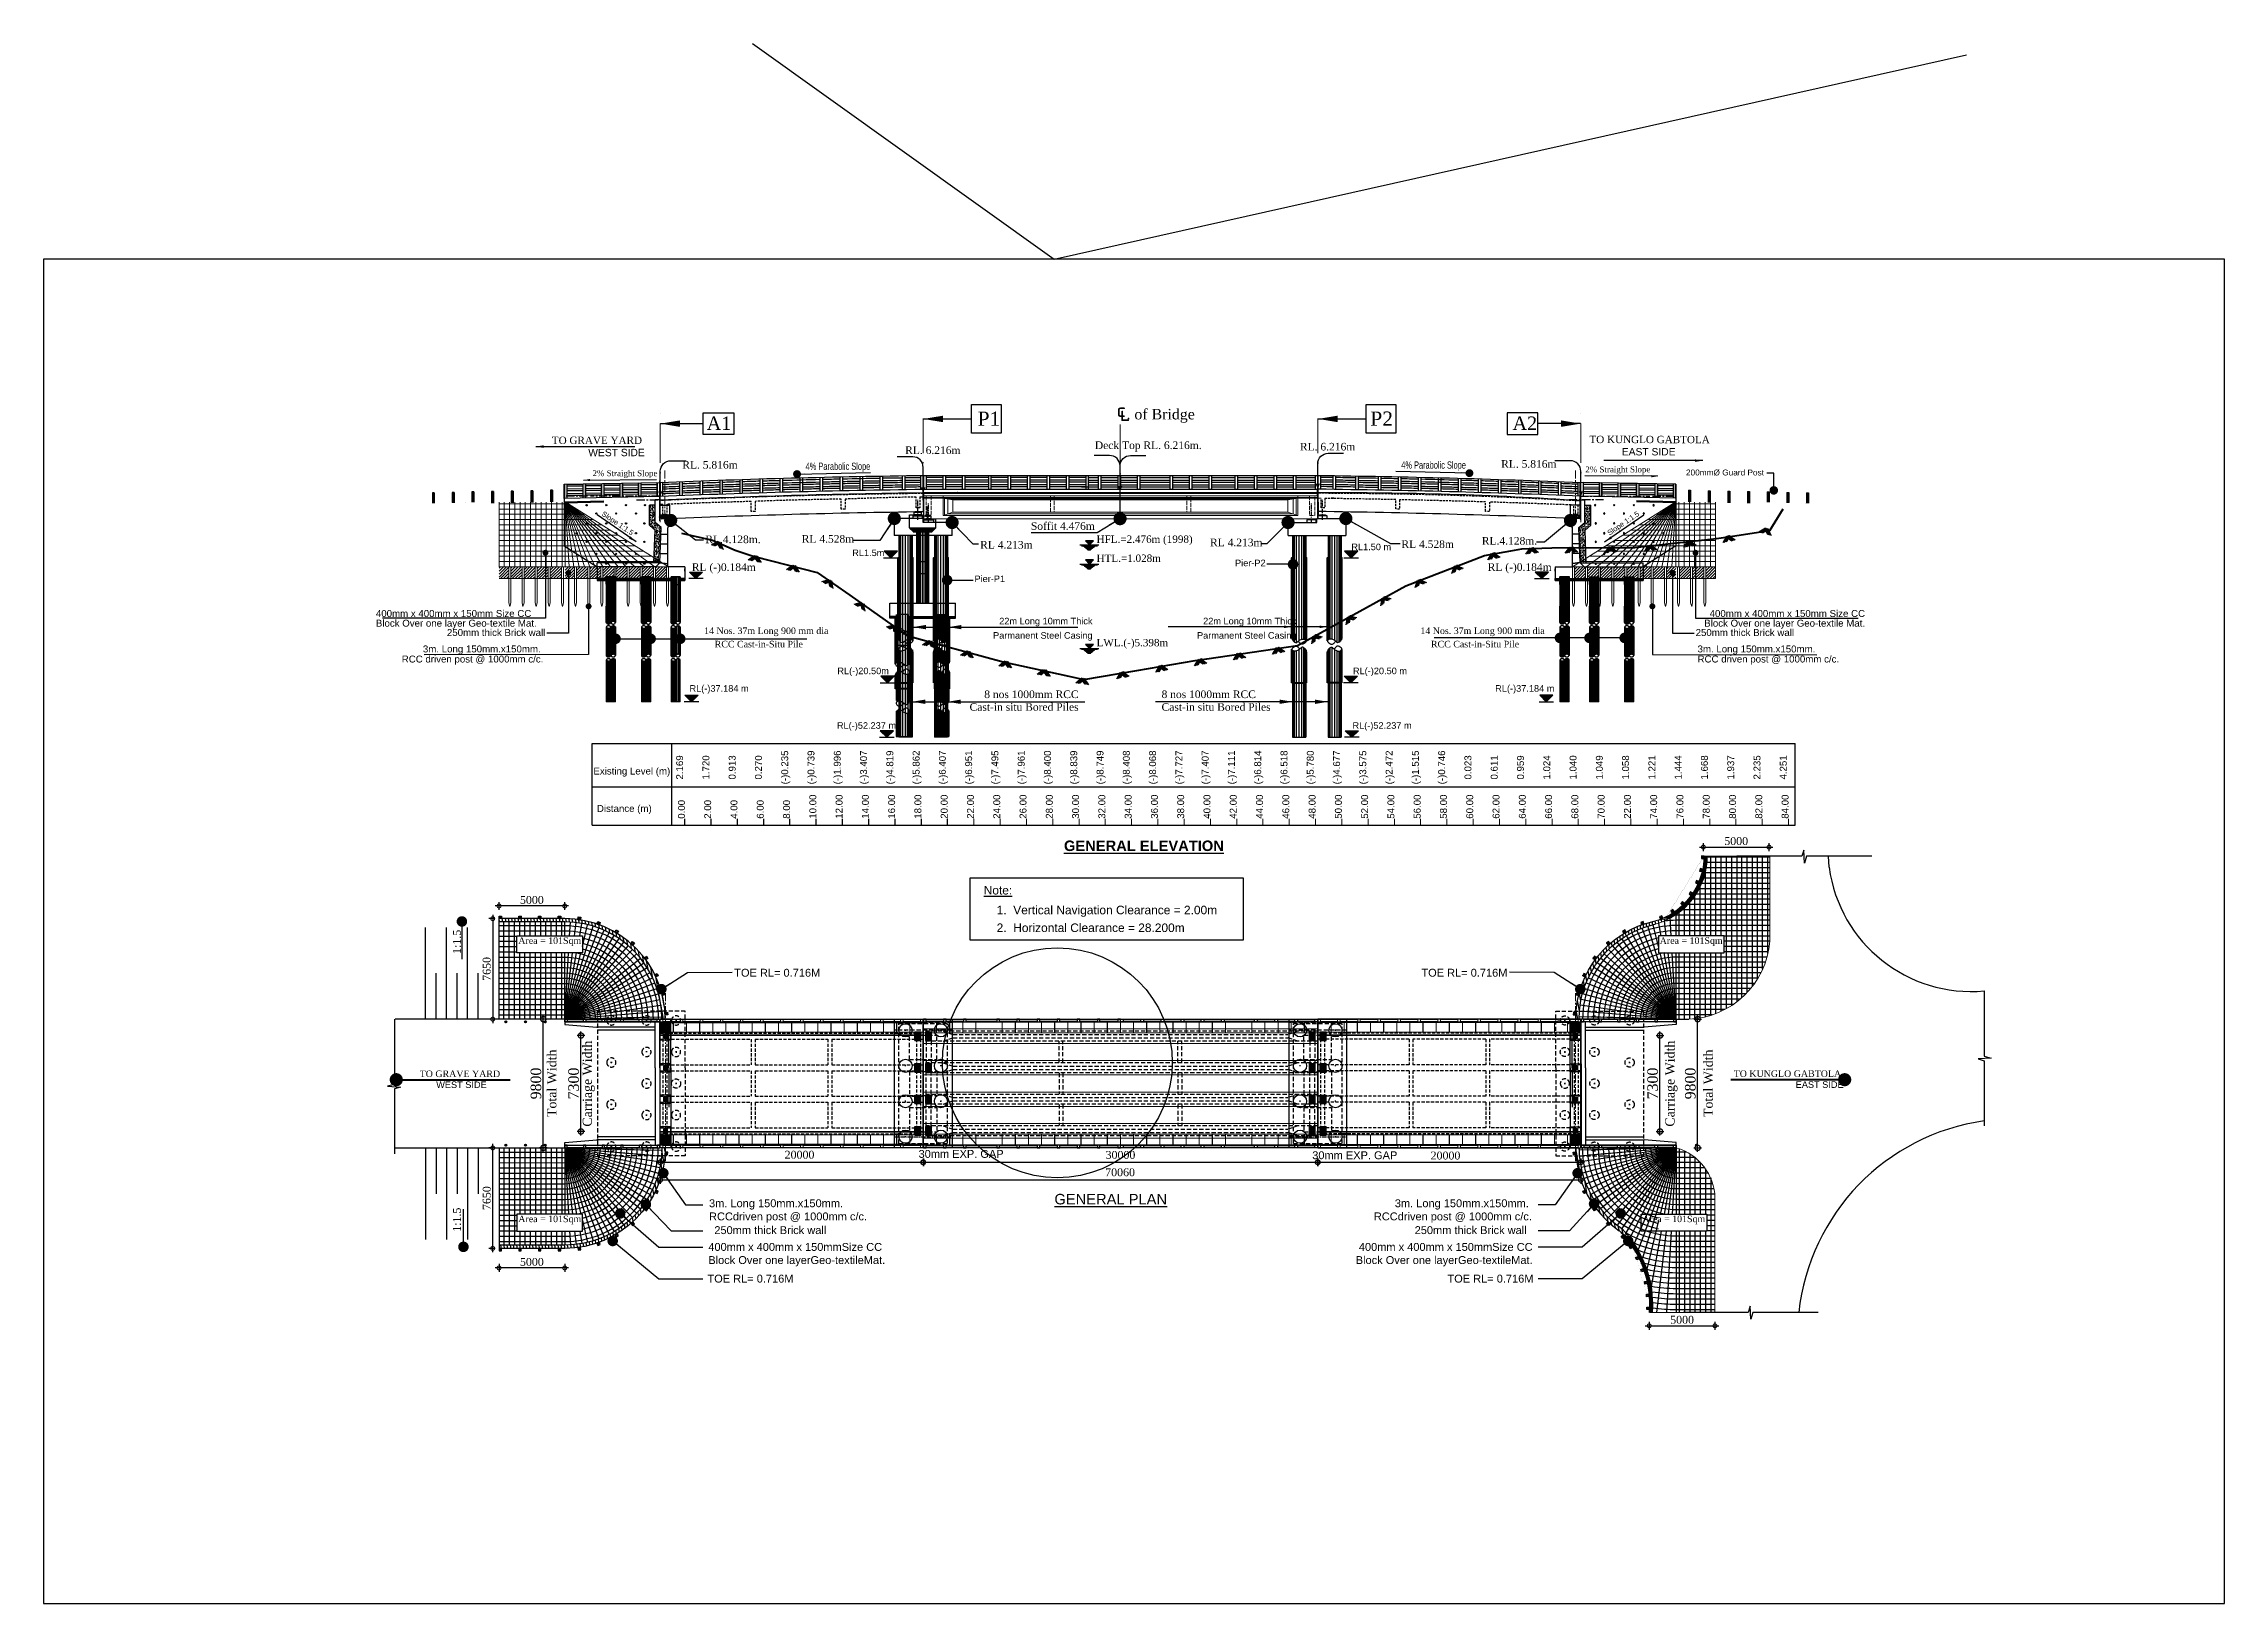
# Model space of a CAD drawing. Header units: millimetres. Extents: x 645430 to 1329725, y -477752 to 44877.
# Drawn here: x 815976 to 981957, y -477752 to -359018 of the extents above; entities that cross this region are included whole.
import ezdxf
from ezdxf.enums import TextEntityAlignment as Align

# ---------------------------------------------------------------- set-up
doc = ezdxf.new("R2010")
doc.units = ezdxf.units.MM
doc.header["$LTSCALE"] = 250
doc.header["$PDMODE"] = 2
for name, pattern in [('ACAD_ISO02W100', [15, 12, -3]), ('ACAD_ISO03W100', [30, 12, -18]), ('ACAD_ISO10W100', [18, 12, -3, 0, -3]), ('CENTER', [2, 1.25, -0.25, 0.25, -0.25]), ('DASHED', [19.05, 12.7, -6.35]), ('DASHED2', [0.375, 0.25, -0.125]), ('HIDDEN', [9.525, 6.35, -3.175])]:
    doc.linetypes.add(name, pattern=pattern)
for name, color, linetype in [('Abutment W Line', 200, 'Continuous'), ('Bearing  peat', 11, 'Continuous'), ('Center Line', 34, 'Continuous'), ('CONCRETE', 35, 'Continuous'), ('Deck Slab', 11, 'Continuous'), ('dim', 4, 'Continuous'), ('Dimision', 4, 'Continuous'), ('Elevation', 21, 'Continuous'), ('Extra Line', 145, 'Continuous'), ('Girder Line', 7, 'Continuous'), ('hatch', 35, 'Continuous'), ('Hatching', 35, 'Continuous'), ('L.L', 200, 'Continuous'), ('Level_text', 7, 'Continuous'), ('Pile', 11, 'Continuous'), ('Pire Line', 11, 'Continuous'), ('Ralling', 6, 'Continuous'), ('SEC', 15, 'Continuous'), ('Text', 7, 'Continuous'), ('TXT', 7, 'Continuous')]:
    doc.layers.add(name, color=color, linetype=linetype)
for name, color, linetype, lineweight in [('Ber-1', 12, 'Continuous', 25), ('Box', 30, 'Continuous', 13), ('centerline', 105, 'ACAD_ISO10W100', 15), ('Conc out', 6, 'Continuous', 15), ('Concrete inside', 124, 'Continuous', 13), ('Concrete Out', 4, 'Continuous', 20), ('Diap', 3, 'ACAD_ISO02W100', 9), ('Dimention', 7, 'Continuous', 25), ('Footpath', 22, 'Continuous', 20), ('Gurd Post', 231, 'Continuous', 30), ('hat2', 108, 'Continuous', 13), ('Offset', 252, 'Continuous', 20), ('Profail', 5, 'Continuous', 18), ('Pucca Road', 1, 'Continuous', 30), ('Railing', 6, 'Continuous', 13), ('Re-bar', 1, 'Continuous', 30), ('RL', 7, 'Continuous', 18), ('ROAD', 1, 'Continuous', 30), ('Steel Casing', 5, 'Continuous', 80)]:
    doc.layers.add(name, color=color, linetype=linetype, lineweight=lineweight)
doc.styles.add('Bridge Dimision - 1', font='arial.ttf', dxfattribs={"height": 125})
doc.styles.add('ROMANS', font='arial.ttf', dxfattribs={"height": 200})
doc.styles.get("Standard").update_dxf_attribs({"font": 'times.ttf'})
doc.styles.add('Swiss721', font='swisscl.ttf')
doc.styles.add('TNR', font='times.ttf')
doc.dimstyles.new('dim_800', dxfattribs={"dimscale": 0, "dimtxt": 800, "dimasz": 300, "dimexe": 300, "dimexo": 300, "dimgap": 400, "dimtad": 1, "dimdec": 0, "dimtxsty": 'Standard', "dimblk": 'DOTSMALL', "dimcen": 2.5, "dimdle": 300, "dimclrd": 256, "dimclre": 256, "dimclrt": 256, "dimadec": 0, "dimazin": 0, "dimtfac": 1, "dimtdec": 0, "dimtix": 1, "dimtmove": 0, "dimatfit": 3, "dimldrblk": 'DOT', "dimfxl": 300, "dimfxlon": 1, "dimlwd": -1, "dimarcsym": 0})
doc.dimstyles.new('ISO-25', dxfattribs={"dimtxt": 75, "dimasz": 45, "dimexe": 125, "dimexo": 75.625, "dimgap": 60, "dimtad": 1, "dimdec": 0, "dimtxsty": 'Standard', "dimblk": 'DOT', "dimcen": 52.5, "dimdle": 100, "dimclrd": 256, "dimclre": 256, "dimclrt": 256, "dimadec": 0, "dimazin": 0, "dimtfac": 1, "dimtdec": 0, "dimtix": 1, "dimtmove": 0, "dimatfit": 3, "dimldrblk": 'DOT', "dimfxl": 1, "dimlwd": -1, "dimarcsym": 0})
doc.dimstyles.new('ISO-70', dxfattribs={"dimscale": 0, "dimtxt": 70, "dimasz": 0.75, "dimexe": 35, "dimexo": 35, "dimgap": 20, "dimtad": 1, "dimdec": 0, "dimlfac": -1, "dimzin": 1, "dimdsep": 46, "dimtxsty": 'Standard', "dimblk": 'DIM', "dimcen": 60, "dimclrd": 256, "dimclre": 256, "dimclrt": 256, "dimadec": 0, "dimazin": 0, "dimtfac": 1, "dimtdec": 0, "dimtix": 1, "dimtofl": 0, "dimtmove": 0, "dimatfit": 3, "dimldrblk": 'DOT', "dimfxl": 35, "dimfxlon": 1, "dimtolj": 1, "dimlwd": -1, "dimarcsym": 0})
doc.dimstyles.get("Standard").update_dxf_attribs({"dimtxt": 0.5, "dimasz": 0.18, "dimexe": 0.18, "dimexo": 0.0625, "dimgap": 0.09, "dimtad": 0, "dimtih": 1, "dimtoh": 1, "dimdec": 4, "dimzin": 0, "dimdsep": 46, "dimtxsty": 'Standard', "dimcen": 0.09, "dimadec": 0, "dimazin": 0, "dimtfac": 1, "dimtdec": 4, "dimtofl": 0, "dimtmove": 0, "dimatfit": 3, "dimfxl": 1, "dimtolj": 1, "dimtzin": 0, "dimarcsym": 0})
pattern_1 = [(45, (28908.872, -337.994), (-33.67596, 33.67596), [])]
pattern_2 = [(0, (11736.619, 5662.658), (0, 19.05), [])]
pattern_3 = [(320.3801107, (-1131910.48, 7024520.29), (-5.6553084, -69.98496143), [7.31386305, -80.4524935]), (265.3801107, (-1131910.48, 7024520.29), (73.26102414, 14.0171087), [5.85109044, -64.3619948]), (10.8315552, (-1131910.954, 7024514.46), (67.605715, -55.96785255), [6.2158271, -68.37409845]), (316.5643107, (-1131890.98, 7024520.42), (-15.4503324, -104.1802179), [10.9707946, -120.6787403]), (7.0157462, (-1131892.27, 7024511.74), (95.596855, -90.5143156), [9.323746, -102.5612054]), (261.5642747, (-1131890.98, 7024520.42), (95.596855, -90.5143156), [8.7766357, -96.5429923]), (291.3801107, (-1131895.79, 7024510.636), (-38.87562674, -58.46847856), [7.31386305, -80.4524935]), (236.3801107, (-1131895.79, 7024510.64), (70.8711646, -23.2580098), [5.85109044, -64.3619948]), (341.8315555, (-1131899.03, 7024505.764), (31.9955377, -81.72648766), [6.21582694, -68.37409845]), (307.88011072, (-1131910.482, 7024520.29), (32.47035316, -0.97041554), [0, -63.58184942, 0, -65.33717655, 0, -64.60579025]), (277.8801107, (-1131910.482, 7024520.29), (38.63165603, -25.39833221), [0, -37.25194245, 0, -62.1190768, 0, -24.62333892]), (237.88011072, (-1131910.627, 7024542.037), (-1.85410576, -52.07083546), [0, -24.3795435, 0, -76.06417569, 0, -100.93131004]), (227.8801107, (-1131910.69, 7024551.79), (10.1391318, -56.805236), [0, -31.69340654, 0, -50.5144141, 0, -71.67585786])]
pattern_4 = [(320.3801107, (-1131910.48, 6823387.813), (-5.6553084, -69.98496143), [7.31386305, -80.4524935]), (265.3801107, (-1131910.48, 6823387.81), (73.26102414, 14.0171087), [5.85109044, -64.3619948]), (10.8315552, (-1131910.954, 6823381.98), (67.605715, -55.96785255), [6.2158271, -68.37409845]), (316.5643107, (-1131890.98, 6823387.94), (-15.4503324, -104.1802179), [10.9707946, -120.6787403]), (7.0157462, (-1131892.27, 6823379.26), (95.596855, -90.5143156), [9.323746, -102.5612054]), (261.5642747, (-1131890.98, 6823387.94), (95.596855, -90.5143156), [8.7766357, -96.5429923]), (291.3801107, (-1131895.79, 6823378.16), (-38.87562674, -58.46847856), [7.31386305, -80.4524935]), (236.3801107, (-1131895.79, 6823378.16), (70.8711646, -23.2580098), [5.85109044, -64.3619948]), (341.8315555, (-1131899.03, 6823373.286), (31.9955377, -81.72648766), [6.21582694, -68.37409845]), (307.88011072, (-1131910.482, 6823387.813), (32.47035316, -0.97041554), [0, -63.58184942, 0, -65.33717655, 0, -64.60579025]), (277.8801107, (-1131910.482, 6823387.813), (38.63165603, -25.39833221), [0, -37.25194245, 0, -62.11907681, 0, -24.62333892]), (237.88011072, (-1131910.627, 6823409.56), (-1.85410576, -52.07083546), [0, -24.3795435, 0, -76.06417569, 0, -100.93131004]), (227.8801107, (-1131910.69, 6823419.31), (10.1391318, -56.805236), [0, -31.69340654, 0, -50.5144141, 0, -71.67585786])]
pattern_5 = [(45, (0, -209682.42), (-112.253202, 112.253202), [])]

msp = doc.modelspace()

# ---------------------------------------------------------------- texts
at = {"style": 'ROMANS'}
for s, p in [('2.169', (864382.6, -414116.2)), ('1.720', (866382.6, -414116.2)), ('0.913', (868382.6, -414116.2)), ('0.270', (870382.6, -414116.2)), ('(-)0.235', (872382.6, -414116.2)), ('(-)0.739', (874382.6, -414116.2)), ('(-)1.996', (876382.6, -414116.2)), ('(-)3.407', (878382.6, -414116.2)), ('(-)4.819', (880382.6, -414116.2)), ('(-)5.862', (882382.6, -414116.2)), ('(-)6.407', (884382.6, -414116.2)), ('(-)6.951', (886382.6, -414116.2)), ('(-)7.495', (888382.6, -414116.2)), ('(-)7.961', (890382.6, -414116.2)), ('(-)8.400', (892382.6, -414116.2)), ('(-)8.839', (894382.6, -414116.2)), ('(-)8.749', (896382.6, -414116.2)), ('(-)8.408', (898382.6, -414116.2)), ('(-)8.068', (900382.6, -414116.2)), ('(-)7.727', (902382.6, -414116.2)), ('(-)7.407', (904382.6, -414116.2)), ('(-)7.111', (906382.6, -414116.2)), ('(-)6.814', (908382.6, -414116.2)), ('(-)6.518', (910382.6, -414116.2)), ('(-)5.780', (912382.6, -414116.2)), ('(-)4.677', (914382.6, -414116.2)), ('(-)3.575', (916382.6, -414116.2)), ('(-)2.472', (918382.6, -414116.2)), ('(-)1.515', (920382.6, -414116.2)), ('(-)0.746', (922382.6, -414116.2)), ('0.023', (924382.6, -414116.2)), ('0.611', (926382.6, -414116.2)), ('0.959', (928382.6, -414116.2)), ('1.024', (930382.6, -414116.2)), ('1.040', (932382.6, -414116.2)), ('1.049', (934382.6, -414116.2)), ('1.058', (936382.6, -414116.2)), ('1.221', (938382.6, -414116.2)), ('1.444', (940382.6, -414116.2)), ('1.668', (942382.6, -414116.2)), ('1.937', (944382.6, -414116.2)), ('2.235', (946382.6, -414116.2)), ('4.251', (948382.6, -414116.2))]:
    msp.add_text(s, height=526.64, rotation=90, dxfattribs=at).set_placement(p, align=Align.MIDDLE_CENTER)
for s, p in [('Existing Level (m)', (857823.4, -414813.2)), ('Distance (m)', (858088.8, -417662.7))]:
    msp.add_text(s, height=526.64, dxfattribs=at).set_placement(p, align=Align.BOTTOM_LEFT)
for s, p in [('10.00', (874783.6, -418022.8)), ('12.00', (876783.6, -418022.8)), ('14.00', (878783.6, -418022.8)), ('16.00', (880783.6, -418022.8)), ('18.00', (882783.6, -418022.8)), ('20.00', (884783.6, -418022.8)), ('22.00', (886783.6, -418022.8)), ('24.00', (888783.6, -418022.8)), ('26.00', (890783.6, -418022.8)), ('28.00', (892783.6, -418022.8)), ('30.00', (894783.6, -418022.8)), ('32.00', (896783.6, -418022.8)), ('34.00', (898783.6, -418022.8)), ('36.00', (900783.6, -418022.8)), ('38.00', (902783.6, -418022.8)), ('40.00', (904783.6, -418022.8)), ('42.00', (906783.6, -418022.8)), ('44.00', (908783.6, -418022.8)), ('46.00', (910783.6, -418022.8)), ('48.00', (912783.6, -418022.8)), ('50.00', (914783.6, -418022.8)), ('52.00', (916783.6, -418022.8)), ('54.00', (918783.6, -418022.8)), ('56.00', (920783.6, -418022.8)), ('58.00', (922783.6, -418022.8)), ('60.00', (924783.6, -418022.8)), ('62.00', (926783.6, -418022.8)), ('64.00', (928783.6, -418022.8)), ('66.00', (930783.6, -418022.8)), ('68.00', (932783.6, -418022.8)), ('70.00', (934783.6, -418022.8)), ('22.00', (936783.6, -418022.8)), ('74.00', (938783.6, -418022.8)), ('76.00', (940783.6, -418022.8)), ('78.00', (942783.6, -418022.8)), ('80.00', (944783.6, -418022.8)), ('82.00', (946783.6, -418022.8)), ('84.00', (948783.6, -418022.8)), ('0.00', (864783.6, -418022.8)), ('2.00', (866783.6, -418022.8)), ('4.00', (868783.6, -418022.8)), ('6.00', (870783.6, -418022.8)), ('8.00', (872783.6, -418022.8))]:
    msp.add_text(s, height=526.64, rotation=90, dxfattribs=at).set_placement(p)
at = {"layer": 'Dimision', "ltscale": 5, "char_height": 500}
for insert, attachment_point, rotation in [((856893.7, -428546.7), 9, 360), ((938979.8, -428546.7), 7, 0), ((856893.7, -449727.7), 9, 360), ((937654.4, -449727.5), 7, 0)]:
    msp.add_mtext_dynamic_manual_height_columns('Area = 101Sqm{\\fMS Shell Dlg 2|b0|i0|c0|p0;\\H0.70834x;\\P} ', width=7323.195, gutter_width=625, heights=[0], dxfattribs=dict(at, insert=insert, attachment_point=attachment_point, rotation=rotation))
at = {"layer": 'Dimision', "ltscale": 5, "char_height": 600, "width": 11143.678, "attachment_point": 1, "style": 'ROMANS'}
for insert in [(882569.2, -443234.9), (912531.7, -443338.9)]:
    msp.add_mtext('30mm EXP. GAP', dxfattribs=dict(at, insert=insert))
at = {"layer": 'Text'}
for s, p in [('RL. 6.216m ', (881550.7, -390258.7)), ('Deck Top RL. 6.216m.', (895987, -389879.6)), ('RL. 6.216m ', (911597, -389990.4)), (' RL. 5.816m', (864369, -391372.5)), (' RL. 5.816m', (926692, -391305.6))]:
    msp.add_text(s, height=580, dxfattribs=at).set_placement(p)
at = {"layer": 'Text', "ltscale": 10}
for rotation, p in [(359.875819, (857751.4, -391940.7)), (0.124181, (933320.7, -391660.1))]:
    msp.add_text('2%%% Straight Slope', height=450, rotation=rotation, dxfattribs=at).set_placement(p)
at = {"layer": 'Text', "ltscale": 0.5, "style": 'Swiss721'}
for p in [(878895, -391465.9), (924228.7, -391373.2)]:
    msp.add_text('4%%% Parabolic Slope', height=550, dxfattribs=at).set_placement(p, align=Align.RIGHT)
at = {"layer": 'Text', "ltscale": 0.5, "style": 'ROMANS'}
for s, height, p in [('200mm%%C Guard Post', 450, (940977.9, -391890.3)), ('RL1.5m ', 500, (877521.4, -398028.9)), ('RL1.50 m ', 500, (915509, -397579)), ('RL(-)20.50m ', 500, (876390.2, -407018.5)), ('RL(-)20.50 m ', 500, (915630.1, -407018.5)), ('RL(-)37.184 m ', 500, (865134.8, -408353.6)), ('RL(-)37.184 m ', 500, (926459.4, -408353.6)), ('RL(-)52.237 m ', 500, (876355.1, -411173.4)), ('RL(-)52.237 m ', 500, (915595.1, -411173.4))]:
    msp.add_text(s, height=height, dxfattribs=at).set_placement(p)
at = {"layer": 'Text'}
for s, height, rotation, style, p in [('Slope 1:1.5', 395.136, 325.874457, 'ROMANS', (858403.3, -394907.2)), ('Slope 1:1.5', 395.136, 34.125543, 'ROMANS', (935155.9, -396475.5)), ('%%UNote:', 650, 0.001667, 'Bridge Dimision - 1', (887527.1, -423789.2)), ('1.  Vertical Navigation Clearance = 2.00m', 650, 0.001667, 'Bridge Dimision - 1', (888513, -425294.6)), ('2.  Horizontal Clearance = 28.200m', 650, 0.001667, 'Bridge Dimision - 1', (888513, -426646.7))]:
    msp.add_text(s, height=height, rotation=rotation, dxfattribs=dict(at, style=style)).set_placement(p)
for s, rotation, p in [('RL 4.528m ', 0.005932, (873677.2, -397009.7, 0)), ('Soffit 4.476m', 0.005932, (891117.7, -396030.9, 0)), ('RL 4.213m', 0.005932, (904754.6, -397280.8, 0)), ('RL 4.213m ', 0.005932, (887259.3, -397458.4, 0)), ('RL 4.528m ', 359.994068, (919321.7, -397407.1, -31398.6)), ('RL (-)0.184m', 0.005932, (865313.3, -399159.5)), ('RL (-)0.184m', 0.005932, (925886.3, -399154.2))]:
    msp.add_text(s, height=580, rotation=rotation, dxfattribs=at).set_placement(p)
at = {"layer": 'Text', "lineweight": 9}
for s, p in [('14 Nos. 37m Long 900 mm dia ', (866248.2, -403961.5)), ('RCC Cast-in-Situ Pile', (867052.3, -404978.2)), ('14 Nos. 37m Long 900 mm dia ', (920763.4, -403961.5)), ('RCC Cast-in-Situ Pile', (921567.5, -404978.2))]:
    msp.add_text(s, height=500, dxfattribs=at).set_placement(p)
at = {"layer": 'Text', "linetype": 'Continuous'}
for s, p in [('Total Width', (855003.2, -438160.3)), ('Carriage Width', (857706.1, -438187.5)), ('Carriage Width', (940106.9, -438187.5)), ('Total Width', (943017.3, -438160.3))]:
    msp.add_text(s, height=700, rotation=90, dxfattribs=at).set_placement(p, align=Align.CENTER)
at = {"layer": 'Text', "insert": (897629.2, -386425), "char_height": 800, "width": 6430.014, "attachment_point": 1}
msp.add_mtext('{\\fISOCPEUR|b0|i0|c0|p34;\\H1.5x;℄}. of Bridge', dxfattribs=at)
at = {"layer": 'Text', "ltscale": 10, "char_height": 560}
for s, width, insert, attachment_point, rotation in [('TO GRAVE YARD {\\fArial|b0|i0|c0|p34; WEST SIDE}', 8473.361, (861731.5, -388929.8), 3, 0.055252), ('\\pi589.8231;TO KUNGLO GABTOLA {\\fArial|b0|i0|c0|p34; \\P\\pi3059.72544;EAST SIDE}', 10102.098, (933038.1, -388868), 1, 359.944748)]:
    msp.add_mtext_dynamic_manual_height_columns(s, width=width, gutter_width=625, heights=[0], dxfattribs=dict(at, insert=insert, attachment_point=attachment_point, rotation=rotation))
at = {"layer": 'Text', "char_height": 580, "width": 7576.165, "rotation": 0.005932, "line_spacing_factor": 0.85}
for insert, attachment_point in [((870548.5, -396464.7), 3), ((925440.2, -396576.9), 1)]:
    msp.add_mtext('RL.4.128m.', dxfattribs=dict(at, insert=insert, attachment_point=attachment_point))
at = {"layer": 'Text', "char_height": 560, "attachment_point": 1}
for s, insert in [('HFL.=2.476m (1998)', (896117.9, -396460.8)), ('HTL.=1.028m ', (896117.9, -397908.8, 31398.6)), ('LWL.(-)5.398m ', (896117.9, -404334.8))]:
    msp.add_mtext_dynamic_manual_height_columns(s, width=8804.849, gutter_width=625, heights=[0], dxfattribs=dict(at, insert=insert))
at = {"layer": 'Text', "ltscale": 0.5, "char_height": 500, "line_spacing_factor": 1.312628, "style": 'ROMANS'}
for s, insert, attachment_point in [('Pier-P2', (906656.5, -398301.3), 1), ('Pier-P1', (889152.8, -399507.3, 0), 3)]:
    msp.add_mtext_dynamic_manual_height_columns(s, width=327.478, gutter_width=625, heights=[0], dxfattribs=dict(at, insert=insert, attachment_point=attachment_point))
at = {"layer": 'Text', "linetype": 'Continuous', "ltscale": 250, "char_height": 527.344, "style": 'Bridge Dimision - 1'}
for s, insert, width, attachment_point, rotation, line_spacing_factor in [('400mm x 400mm x 150mm Size CC Block Over one layer Geo-textile Mat.', (841265.5, -402135, 8669), 12691.831, 1, 0.001667, 0.838528), ('400mm x 400mm x 150mm Size CC Block Over one layer Geo-textile Mat.', (954608, -402135, 8669), 12691.831, 3, 359.998333, 0.838528), ('3m. Long 150mm.x150mm.  RCC driven post @ 1000mm c/c.', (854013.4, -404834.6, 8669), 10832.445, 3, 0.001667, 0.872114), ('3m. Long 150mm.x150mm.  RCC driven post @ 1000mm c/c.', (941860.1, -404834.6, 8669), 10832.445, 1, 359.998333, 0.872114)]:
    msp.add_mtext(s, dxfattribs=dict(at, insert=insert, width=width, attachment_point=attachment_point, rotation=rotation, line_spacing_factor=line_spacing_factor))
at = {"layer": 'Text', "ltscale": 0.5, "char_height": 500, "width": 9275.083, "attachment_point": 3, "line_spacing_factor": 1.312628, "style": 'ROMANS'}
for insert in [(895810, -402724.3), (911331.4, -402724.3)]:
    msp.add_mtext('22m Long 10mm Thick Parmanent Steel Casing', dxfattribs=dict(at, insert=insert))
at = {"layer": 'Text', "ltscale": 5, "char_height": 527.344, "width": 33958.739, "style": 'Bridge Dimision - 1'}
for insert, attachment_point, rotation in [((846670.9, -403583.9, 8669), 1, 0.001667), ((949202.6, -403583.9, 8669), 3, 359.998333)]:
    msp.add_mtext('250mm thick Brick wall', dxfattribs=dict(at, insert=insert, attachment_point=attachment_point, rotation=rotation))
at = {"layer": 'Text', "char_height": 580, "width": 9522.962}
for insert, attachment_point, rotation in [((894749.7, -408257.7), 3, 0.005932), ((901064.6, -408257.7), 1, 359.994068)]:
    msp.add_mtext('8 nos 1000mm RCC Cast-in situ Bored Piles', dxfattribs=dict(at, insert=insert, attachment_point=attachment_point, rotation=rotation))
at = {"layer": 'Text', "char_height": 800, "width": 18868.056, "attachment_point": 3, "style": 'ROMANS'}
for s, insert in [('{\\fArial|b1|i0|c0|p34;\\LGENERAL ELEVATION}', (905805.4, -419680.3)), ('{\\fArial|b0|i0|c0|p34;\\LGENERAL PLAN}', (901480.8, -446579.9, -71.6))]:
    msp.add_mtext(s, dxfattribs=dict(at, insert=insert))
at = {"layer": 'Text', "ltscale": 10, "char_height": 600, "width": 5438.976, "attachment_point": 7, "rotation": 89.891005}
for insert in [(847743.9, -428313.7), (847743.9, -449463)]:
    msp.add_mtext('1:1.5 ', dxfattribs=dict(at, insert=insert))
at = {"layer": 'Text', "ltscale": 0.5, "char_height": 600, "style": 'ROMANS'}
for insert, attachment_point in [((868540.9, -430053.2, -8669), 7), ((927387.5, -430052.8, -8669), 9), ((866503.1, -453339.5, -8669), 7), ((929370.4, -453339.5, -8669), 9)]:
    msp.add_mtext_dynamic_manual_height_columns('TOE RL= 0.716M', width=7002.666, gutter_width=625, heights=[0], dxfattribs=dict(at, insert=insert, attachment_point=attachment_point))
at = {"layer": 'Text', "ltscale": 10, "char_height": 500}
for s, width, insert, attachment_point in [('\\pi1267.86268;TO GRAVE YARD\\P\\pi2145.0769; {\\fArial|b0|i0|c0|p34; WEST SIDE}', 8473.361, (843329.8, -437187.7, 0), 1), ('TO KUNGLO GABTOLA {\\fArial|b0|i0|c0|p34; EAST SIDE}', 10102.098, (952977, -437175.3), 3)]:
    msp.add_mtext_dynamic_manual_height_columns(s, width=width, gutter_width=625, heights=[0], dxfattribs=dict(at, insert=insert, attachment_point=attachment_point))
at = {"layer": 'Text', "ltscale": 0.5, "char_height": 600, "style": 'ROMANS'}
for s, insert, width, attachment_point in [('3m. Long 150mm.x150mm.  RCCdriven post @ 1000mm c/c.', (866622.1, -446993.6, -9937.1), 12138.125, 1), ('3m. Long 150mm.x150mm.  RCCdriven post @ 1000mm c/c.', (929251.4, -446993.6, -9937.1), 12138.125, 3), ('250mm thick Brick wall', (867023.4, -449039, -9937.1), 11143.678, 1), ('250mm thick Brick wall', (928850.1, -449039, -9937.1), 11143.678, 3), ('400mm x 400mm x 150mmSize CC Block Over one layerGeo-textileMat.', (866567.4, -450317.5, -9937.1), 13763.1, 1), ('400mm x 400mm x 150mmSize CC Block Over one layerGeo-textileMat.', (929306.1, -450317.5, -9937.1), 13763.1, 3)]:
    msp.add_mtext(s, dxfattribs=dict(at, insert=insert, width=width, attachment_point=attachment_point))
at = {"layer": 'TXT', "style": 'TNR'}
for s, height, p in [('A1', 1012.5, (866446.3, -388418.8, 50.9)), ('P1', 1080, (887065.8, -388107.7)), ('P2', 1080, (916953.6, -388105.3, 15699.3))]:
    msp.add_text(s, height=height, dxfattribs=at).set_placement(p)
msp.add_text('A2', height=1012.5, rotation=0.002125, dxfattribs=at).set_placement((927779.2, -388418.4, 50.9))

# ---------------------------------------------------------------- blocks, each defined once
blk = doc.blocks.new('_Dot')
at = {"color": 0, "linetype": 'ByBlock', "lineweight": -2}
blk.add_line((-0.5, 0), (-1, 0), dxfattribs=at)
at = {"color": 0, "linetype": 'ByBlock', "const_width": 0.5}
blk.add_lwpolyline([(-0.25, 0, 1), (0.25, 0, 1)], format="xyb", close=True, dxfattribs=at)
blk = doc.blocks.new('arrow')
at = {"layer": 'Dimision', "ltscale": 5}
blk.add_lwpolyline([(0, 500), (0, 2026, 0.4142136), (-800, 2826), (-1972, 2826)], format="xyb", dxfattribs=at)
blk.add_solid([(165, 500), (0, 80), (-165, 500)], dxfattribs=at)
blk = doc.blocks.new('rAILING ON dECK')
at = {"layer": 'Ralling', "ltscale": 3}
for p, q in [((549246, -84289, 0), (549246, -85339, 0)), ((549446, -85331, 0), (549446, -84281, 0)), ((550746, -85281, 0), (550746, -84231, 0)), ((550946, -85273, 0), (550946, -84223, 0)), ((552271, -84174, 0), (552271, -85224, 0)), ((552471, -84167, 0), (552471, -85217, 0)), ((553796, -85171, 0), (553796, -84121, 0)), ((553996, -85164, 0), (553996, -84114, 0)), ((555321, -85121, 0), (555321, -84071, 0)), ((555521, -85115, 0), (555521, -84065, 0)), ((556846, -85074, 0), (556846, -84024, 0)), ((557046, -85068, 0), (557046, -84018, 0)), ((558371, -85030, 0), (558371, -83980, 0)), ((558571, -85024, 0), (558571, -83974, 0)), ((559896, -84989, 0), (559896, -83939, 0)), ((560096, -84984, 0), (560096, -83934, 0)), ((561421, -84951, 0), (561421, -83901, 0)), ((561621, -84946, 0), (561621, -83896, 0)), ((562946, -84917, 0), (562946, -83867, 0)), ((563146, -84912, 0), (563146, -83862, 0)), ((564471, -84885, 0), (564471, -83835, 0)), ((564671, -84881, 0), (564671, -83831, 0)), ((565996, -84854, 0), (565996, -83804, 0)), ((566196, -84850, 0), (566196, -83800, 0)), ((567667, -83777, 0), (567667, -84827, 0)), ((567867, -83775, 0), (567867, -84825, 0)), ((569046, -83759, 0), (569046, -84809, 0)), ((569246, -83757, 0), (569246, -84807, 0)), ((599308, -83756, 15699), (599308, -84806, 15699)), ((599508, -83758, 0), (599508, -84808, 0)), ((600433, -83770, 0), (600433, -84820, 0)), ((600633, -83773, 0), (600633, -84823, 0)), ((602169, -83796, 0), (602169, -84846, 0)), ((602369, -83799, 0), (602369, -84849, 0)), ((603883, -83831, 0), (603883, -84881, 0)), ((604083, -83835, 0), (604083, -84885, 0)), ((605408, -83862, 0), (605408, -84912, 0)), ((605608, -83867, 0), (605608, -84917, 0)), ((606933, -83897, 0), (606933, -84947, 0)), ((607133, -83901, 0), (607133, -84951, 0)), ((608458, -83934, 0), (608458, -84984, 0)), ((608658, -83939, 0), (608658, -84989, 0)), ((609983, -83974, 0), (609983, -85024, 0)), ((610183, -83980, 0), (610183, -85030, 0)), ((611508, -84018, 0), (611508, -85068, 0)), ((611708, -84024, 0), (611708, -85074, 0)), ((613033, -84065, 0), (613033, -85115, 0)), ((613233, -84071, 0), (613233, -85121, 0)), ((614558, -84114, 0), (614558, -85164, 0)), ((614758, -84121, 0), (614758, -85171, 0)), ((616083, -84167, 0), (616083, -85217, 0)), ((616283, -84174, 0), (616283, -85224, 0)), ((617608, -85273, 0), (617608, -84223, 0)), ((617808, -85281, 0), (617808, -84231, 0)), ((619108, -85331, 0), (619108, -84281, 0)), ((619308, -85339, 0), (619308, -84289, 0))]:
    blk.add_line(p, q, dxfattribs=at)
at = {"layer": 'Ralling', "ltscale": 3, "elevation": 0}
for points in [[(549246, -84289, -0.0073375), (569246, -83757, -0.0069882)], [(549446, -84431, -0.0004323), (550746, -84380, -0.0004323)], [(549446, -84631, -0.0004324), (550746, -84580, -0.0004324)], [(550946, -84373, -0.0004405), (552271, -84324, -0.0004405)], [(550946, -84573, -0.0004406), (552271, -84524, -0.0004406)], [(552471, -84317, -0.0004405), (553796, -84271, -0.0004405)], [(552471, -84517, -0.0004406), (553796, -84471, -0.0004406)], [(552471, -84667, -0.0004407), (553796, -84621, -0.0004407)], [(553996, -84264, -0.0004405), (555321, -84220, -0.0004405)], [(553996, -84464, -0.0004406), (555321, -84421, -0.0004406)], [(553996, -84614, -0.0004407), (555321, -84571, -0.0004407)], [(555521, -84214, -0.0004404), (556846, -84173, -0.0004404)], [(555521, -84414, -0.0004406), (556846, -84374, -0.0004406)], [(555521, -84564, -0.0004406), (556846, -84524, -0.0004406)], [(557046, -84168, -0.0004404), (558371, -84130, -0.0004404)], [(557046, -84368, -0.0004405), (558371, -84330, -0.0004405)], [(557046, -84518, -0.0004406), (558371, -84480, -0.0004406)], [(558571, -84124, -0.0009472), (561421, -84051, -0.0009472)], [(558571, -84324, -0.0009475), (561421, -84251, -0.0009475)], [(558571, -84474, -0.0004406), (559896, -84439, -0.0004406)], [(558571, -84674, -0.0004407), (559896, -84639, -0.0004407)], [(560096, -84434, -0.0004406), (561421, -84401, -0.0004406)], [(560096, -84634, -0.0004407), (561421, -84601, -0.0004407)], [(561621, -84046, -0.0004403), (562946, -84016, -0.0004403)], [(561621, -84246, -0.0004405), (562946, -84216, -0.0004405)], [(561621, -84396, -0.0004405), (562946, -84366, -0.0004405)], [(561621, -84596, -0.0004407), (562946, -84566, -0.0004407)], [(563146, -84012, -0.0009471), (565996, -83956, -0.0009471)], [(563146, -84212, -0.0004404), (564471, -84185, -0.0004404)], [(563146, -84362, -0.0004405), (564471, -84335, -0.0004405)], [(563146, -84562, -0.0004406), (564471, -84535, -0.0004406)], [(564671, -84181, -0.0004404), (565996, -84156, -0.0004404)], [(564671, -84331, -0.0004405), (565996, -84306, -0.0004405)], [(564671, -84531, -0.0004406), (565996, -84506, -0.0004406)], [(566196, -83949, -0.0004888), (567667, -83927, -0.0003984)], [(566196, -84149, -0.0004889), (567667, -84127, -0.0003985)], [(566196, -84299, -0.000489), (567667, -84277, -0.0003986)], [(566196, -84499, -0.0004891), (567667, -84477, -0.0003987)], [(566196, -84649, -0.0004892), (567667, -84627, -0.0003988)], [(567867, -83924, -0.0003917), (569046, -83909, -0.0003076)], [(567867, -84124, -0.0003918), (569046, -84109, -0.0003077)], [(567867, -84274, -0.0003919), (569046, -84259, -0.0003077)], [(567867, -84474, -0.000392), (569046, -84459, -0.0003078)], [(567867, -84624, -0.0003921), (569046, -84609, -0.0003079)], [(599308, -83756, -0.0073375), (619308, -84289)], [(600433, -83920, 0.0003076), (599508, -83908, 0.0003076)], [(600433, -84120, 0.0003077), (599508, -84108, 0.0003077)], [(600433, -84270, 0.0003077), (599508, -84258, 0.0003077)], [(600433, -84470, 0.0003078), (599508, -84458, 0.0003078)], [(600433, -84620, 0.0003079), (599508, -84608, 0.0003079)], [(602169, -83943, 0.0005103), (600633, -83921, 0.0004403)], [(602169, -84143, 0.0005104), (600633, -84121, 0.0004404)], [(602169, -84293, 0.0005105), (600633, -84271, 0.0004405)], [(602169, -84493, 0.0005107), (600633, -84471, 0.0004406)], [(602169, -84643, 0.0005108), (600633, -84621, 0.0004407)], [(603883, -83981, 0.000503), (602369, -83953)], [(603883, -84181, 0.000503), (602369, -84153, 0.0004404)], [(603883, -84331, 0.0005031), (602369, -84303, 0.0004405)], [(603883, -84531, 0.0005033), (602369, -84503, 0.0004406)], [(605408, -84012, 0.0004402), (604083, -83985, 0.0004402)], [(605408, -84212, 0.0004404), (604083, -84185, 0.0004404)], [(605408, -84362, 0.0004405), (604083, -84335, 0.0004405)], [(605408, -84562, 0.0004406), (604083, -84535, 0.0004406)], [(606933, -84046, 0.0004403), (605608, -84016, 0.0004403)], [(606933, -84246, 0.0004405), (605608, -84216, 0.0004405)], [(606933, -84396, 0.0004405), (605608, -84367, 0.0004405)], [(606933, -84596, 0.0004407), (605608, -84567, 0.0004407)], [(609983, -84124, 0.0009472), (607133, -84051, 0.0009472)], [(609983, -84324, 0.0009475), (607133, -84251, 0.0009475)], [(608458, -84434, 0.0004406), (607133, -84401, 0.0004406)], [(608458, -84634, 0.0004407), (607133, -84601, 0.0004407)], [(609983, -84474, 0.0004406), (608658, -84439, 0.0004406)], [(609983, -84674, 0.0004407), (608658, -84639, 0.0004407)], [(611508, -84168, 0.0004404), (610183, -84130, 0.0004404)], [(611508, -84368, 0.0004405), (610183, -84330, 0.0004405)], [(611508, -84518, 0.0004406), (610183, -84480, 0.0004406)], [(613033, -84214, 0.0004404), (611708, -84174, 0.0004404)], [(613033, -84414, 0.0004406), (611708, -84374, 0.0004406)], [(613033, -84564, 0.0004406), (611708, -84524, 0.0004406)], [(614558, -84264, 0.0004405), (613233, -84221, 0.0004405)], [(614558, -84464, 0.0004406), (613233, -84421, 0.0004406)], [(614558, -84614, 0.0004407), (613233, -84571, 0.0004407)], [(616083, -84317, 0.0004405), (614758, -84271, 0.0004405)], [(616083, -84517, 0.0004406), (614758, -84471, 0.0004406)], [(616083, -84667, 0.0004407), (614758, -84621, 0.0004407)], [(617608, -84373, 0.0004405), (616283, -84324, 0.0004405)], [(617608, -84573, 0.0004406), (616283, -84524, 0.0004406)], [(619108, -84431, 0.0004323), (617808, -84380, 0.0004323)], [(619108, -84631, 0.0004324), (617808, -84580, 0.0004324)], [(549246, -85339, -0.0073375), (569246, -84807, -0.0069883)], [(549446, -84781, -0.0004325), (550746, -84730, -0.0004325)], [(549446, -84981, -0.0004326), (550746, -84930, -0.0004326)], [(549446, -85131, -0.0004327), (550746, -85081, -0.0004327)], [(550946, -84723, -0.0004407), (552271, -84674, -0.0004407)], [(550946, -84923, -0.0004408), (552271, -84874, -0.0004408)], [(550946, -85073, -0.0004409), (552271, -85024, -0.0004409)], [(552471, -84867, -0.0004408), (553796, -84821, -0.0004408)], [(552471, -85017, -0.0004409), (553796, -84971, -0.0004409)], [(553996, -84814, -0.0004408), (555321, -84771, -0.0004408)], [(553996, -84964, -0.0004409), (555321, -84921, -0.0004409)], [(555521, -84764, -0.0004408), (556846, -84724, -0.0004408)], [(555521, -84914, -0.0004408), (556846, -84874, -0.0004408)], [(557046, -84718, -0.0004407), (558371, -84680, -0.0004407)], [(557046, -84868, -0.0004408), (558371, -84830, -0.0004408)], [(558571, -84824, -0.0004408), (559896, -84789, -0.0004408)], [(560096, -84784, -0.0004408), (561421, -84751, -0.0004408)], [(561621, -84746, -0.0004408), (562946, -84716, -0.0004408)], [(563146, -84712, -0.0004407), (564471, -84685, -0.0004407)], [(564671, -84681, -0.0004407), (565996, -84656, -0.0004407)], [(619308, -85339, 0.0073375), (599308, -84806, 0.0069883)], [(603883, -84681, 0.0005034), (602369, -84653, 0.0004407)], [(605408, -84712, 0.0004407), (604083, -84685, 0.0004407)], [(606933, -84747, 0.0004408), (605608, -84717, 0.0004408)], [(608458, -84784, 0.0004408), (607133, -84751, 0.0004408)], [(609983, -84824, 0.0004408), (608658, -84789, 0.0004408)], [(611508, -84718, 0.0004407), (610183, -84680, 0.0004407)], [(611508, -84868, 0.0004408), (610183, -84830, 0.0004408)], [(613033, -84764, 0.0004408), (611708, -84724, 0.0004408)], [(613033, -84915, 0.0004408), (611708, -84874, 0.0004408)], [(614558, -84814, 0.0004408), (613233, -84771, 0.0004408)], [(614558, -84964, 0.0004409), (613233, -84921, 0.0004409)], [(616083, -84867, 0.0004408), (614758, -84821, 0.0004408)], [(616083, -85017, 0.0004409), (614758, -84971, 0.0004409)], [(617608, -84723, 0.0004407), (616283, -84674, 0.0004407)], [(617608, -84923, 0.0004408), (616283, -84874, 0.0004408)], [(617608, -85073, 0.0004409), (616283, -85024, 0.0004409)], [(619108, -84781, 0.0004325), (617808, -84730, 0.0004325)], [(619108, -84981, 0.0004326), (617808, -84931, 0.0004326)], [(619108, -85131, 0.0004327), (617808, -85081, 0.0004327)]]:
    blk.add_lwpolyline(points, format="xyb", dxfattribs=at)
blk = doc.blocks.new('*U416')
at = {"layer": 'Railing', "linetype": 'Continuous', "lineweight": 20, "ltscale": 5}
for p, q in [((562.5, 75.5), (-762.5, 75.5)), ((562.5, -75.5), (-762.5, -75.5))]:
    blk.add_line(p, q, dxfattribs=at)
blk.add_lwpolyline([(574.5, 100), (750.5, 100), (762.5, 88), (762.5, -88), (750.5, -100), (574.5, -100), (562.5, -88), (562.5, 88)], close=True, dxfattribs=at)
blk = doc.blocks.new('*U417')
at = {"layer": 'Deck Slab', "color": 0, "linetype": 'ByBlock', "lineweight": -2}
for p in [(0, 0), (1525, 0), (3050, 0), (4575, 0), (6100, 0), (7625, 0), (9150, 0), (10675, 0), (12200, 0), (13725, 0), (15250, 0), (16775, 0)]:
    blk.add_blockref('*U416', p, dxfattribs=at)
blk = doc.blocks.new('*U418')
at = {"layer": 'Railing', "linetype": 'Continuous', "lineweight": 20, "ltscale": 5}
for p, q in [((562.5, 75.5), (-762.5, 75.5)), ((562.5, -75.5), (-762.5, -75.5))]:
    blk.add_line(p, q, dxfattribs=at)
blk.add_lwpolyline([(574.5, 100), (750.5, 100), (762.5, 88), (762.5, -88), (750.5, -100), (574.5, -100), (562.5, -88), (562.5, 88)], close=True, dxfattribs=at)
blk = doc.blocks.new('*U419')
at = {"layer": 'Deck Slab', "color": 0, "linetype": 'ByBlock', "lineweight": -2}
for p in [(0, 0), (1525, 0), (3050, 0), (4575, 0), (6100, 0), (7625, 0), (9150, 0), (10675, 0), (12200, 0), (13725, 0), (15250, 0), (16775, 0)]:
    blk.add_blockref('*U418', p, dxfattribs=at)
blk = doc.blocks.new('edgh')
at = {"layer": 'Box', "linetype": 'Continuous', "lineweight": 20, "ltscale": 5}
for p, q in [((331789, 528973), (331789, 528973)), ((331789, 528973), (331789, 528973)), ((331789, 519373), (331789, 519373)), ((331789, 519373), (331789, 519373)), ((331789, 519173), (331789, 519173)), ((350425, 519173), (333581, 519173)), ((351752, 519173), (350702, 519173))]:
    blk.add_line(p, q, dxfattribs=at)
for points in [[(331794, 528718), (332784, 528718), (332784, 527978), (331794, 527978)], [(332794, 528718), (333784, 528718), (333784, 527978), (332794, 527978)], [(333794, 528718), (334784, 528718), (334784, 527978), (333794, 527978)], [(334794, 528718), (335784, 528718), (335784, 527978), (334794, 527978)], [(335794, 528718), (336784, 528718), (336784, 527978), (335794, 527978)], [(336794, 528718), (337784, 528718), (337784, 527978), (336794, 527978)], [(337794, 528718), (338784, 528718), (338784, 527978), (337794, 527978)], [(338794, 528718), (339784, 528718), (339784, 527978), (338794, 527978)], [(339794, 528718), (340784, 528718), (340784, 527978), (339794, 527978)], [(340794, 528718), (341784, 528718), (341784, 527978), (340794, 527978)], [(341794, 528718), (342784, 528718), (342784, 527978), (341794, 527978)], [(342794, 528718), (342784, 528718), (342784, 527978), (342794, 527978)], [(342794, 528718), (343784, 528718), (343784, 527978), (342794, 527978)], [(343794, 528718), (344784, 528718), (344784, 527978), (343794, 527978)], [(344794, 528718), (345784, 528718), (345784, 527978), (344794, 527978)], [(345794, 528718), (346784, 528718), (346784, 527978), (345794, 527978)], [(346794, 528718), (347784, 528718), (347784, 527978), (346794, 527978)], [(347794, 528718), (348784, 528718), (348784, 527978), (347794, 527978)], [(348794, 528718), (349784, 528718), (349784, 527978), (348794, 527978)], [(349794, 528718), (350784, 528718), (350784, 527978), (349794, 527978)], [(350794, 528718), (351784, 528718), (351784, 527978), (350794, 527978)], [(331794, 519428), (332784, 519428), (332784, 520168), (331794, 520168)], [(332794, 519428), (333784, 519428), (333784, 520168), (332794, 520168)], [(333794, 519428), (334784, 519428), (334784, 520168), (333794, 520168)], [(334794, 519428), (335784, 519428), (335784, 520168), (334794, 520168)], [(335794, 519428), (336784, 519428), (336784, 520168), (335794, 520168)], [(336794, 519428), (337784, 519428), (337784, 520168), (336794, 520168)], [(337794, 519428), (338784, 519428), (338784, 520168), (337794, 520168)], [(338794, 519428), (339784, 519428), (339784, 520168), (338794, 520168)], [(339794, 519428), (340784, 519428), (340784, 520168), (339794, 520168)], [(340794, 519428), (341784, 519428), (341784, 520168), (340794, 520168)], [(341794, 519428), (342784, 519428), (342784, 520168), (341794, 520168)], [(342794, 519428), (342784, 519428), (342784, 520168), (342794, 520168)], [(342794, 519428), (343784, 519428), (343784, 520168), (342794, 520168)], [(343794, 519428), (344784, 519428), (344784, 520168), (343794, 520168)], [(344794, 519428), (345784, 519428), (345784, 520168), (344794, 520168)], [(345794, 519428), (346784, 519428), (346784, 520168), (345794, 520168)], [(346794, 519428), (347784, 519428), (347784, 520168), (346794, 520168)], [(347794, 519428), (348784, 519428), (348784, 520168), (347794, 520168)], [(348794, 519428), (349784, 519428), (349784, 520168), (348794, 520168)], [(349794, 519428), (350784, 519428), (350784, 520168), (349794, 520168)], [(350794, 519428), (351784, 519428), (351784, 520168), (350794, 520168)]]:
    blk.add_lwpolyline(points, close=True, dxfattribs=at)
at = {"layer": 'Deck Slab'}
for p, q in [((331789, 528723), (351789, 528723)), ((351789, 519423), (331789, 519423))]:
    blk.add_line(p, q, dxfattribs=at)
blk.add_lwpolyline([(350902, 519173), (331789, 519173), (331789, 528973), (351789, 528973), (351789, 519173), (350262, 519173)], dxfattribs=at)
at = {"layer": 'Girder Line', "linetype": 'HIDDEN', "ltscale": 0.15}
for p, q in [((331789, 527898), (351789, 527898)), ((331789, 527448), (331989, 527448)), ((331989, 527448), (331989, 525498)), ((332289, 527448), (338722, 527448)), ((332289, 527448), (332289, 525498)), ((338722, 527448), (338722, 525498)), ((339022, 527448), (344556, 527448)), ((339022, 527448), (339022, 525498)), ((344556, 527448), (344556, 525498)), ((344856, 527448), (351289, 527448)), ((344856, 527448), (344856, 525498)), ((351289, 527448), (351289, 525498)), ((351589, 527448), (351589, 525498)), ((331789, 525498), (331989, 525498)), ((331789, 523073), (331789, 525373)), ((331789, 525048), (331989, 525048)), ((331989, 525048), (331989, 523098)), ((332289, 525498), (338722, 525498)), ((332289, 525048), (332289, 523098)), ((332289, 525048), (338722, 525048)), ((338722, 525048), (338722, 523098)), ((339022, 525498), (344556, 525498)), ((339022, 525048), (344556, 525048)), ((339022, 525048), (339022, 523098)), ((344556, 525048), (344556, 523098)), ((344856, 525498), (351289, 525498)), ((344856, 525048), (351289, 525048)), ((344856, 525048), (344856, 523098)), ((351289, 525048), (351289, 523098)), ((351589, 525498), (351789, 525498)), ((351589, 525048), (351589, 523098)), ((331789, 523098), (331989, 523098)), ((332289, 523098), (338722, 523098)), ((339022, 523098), (344556, 523098)), ((344856, 523098), (351289, 523098)), ((351589, 523098), (351789, 523098)), ((331789, 522648), (331989, 522648)), ((331989, 522648), (331989, 520698)), ((332289, 522648), (332289, 520698)), ((332289, 522648), (338722, 522648)), ((338722, 522648), (338722, 520698)), ((339022, 522648), (344556, 522648)), ((339022, 522648), (339022, 520698)), ((344556, 522648), (344556, 520698)), ((344856, 522648), (351289, 522648)), ((344856, 522648), (344856, 520698)), ((351289, 522648), (351289, 520698)), ((351589, 522648), (351589, 520698)), ((331789, 520698), (331989, 520698)), ((331789, 520248), (351789, 520248)), ((332289, 520698), (338722, 520698)), ((339022, 520698), (344556, 520698)), ((344856, 520698), (351289, 520698)), ((351589, 520698), (351789, 520698))]:
    blk.add_line(p, q, dxfattribs=at)
at = {"layer": 'Girder Line', "linetype": 'HIDDEN', "ltscale": 15}
for p, q in [((351589, 527448), (351789, 527448)), ((351589, 525048), (351789, 525048)), ((351589, 522648), (351789, 522648))]:
    blk.add_line(p, q, dxfattribs=at)
at = {"layer": 'Railing', "linetype": 'Continuous', "lineweight": 20, "ltscale": 5}
for p, q in [((351589, 528948), (350289, 528948)), ((351589, 528797), (350289, 528797)), ((331789, 527773), (351789, 527773)), ((331789, 527723), (351789, 527723)), ((331789, 520423), (351789, 520423)), ((331789, 520373), (351789, 520373)), ((351589, 519348), (350289, 519348)), ((351589, 519197), (350289, 519197))]:
    blk.add_line(p, q, dxfattribs=at)
for points in [[(331801, 528973), (331977, 528973), (331989, 528961), (331989, 528785), (331977, 528773), (331801, 528773), (331789, 528785), (331789, 528961)], [(331801, 528773), (331977, 528773), (331989, 528785), (331989, 528961), (331977, 528973), (331801, 528973), (331789, 528961), (331789, 528785)], [(331801, 528773), (331977, 528773), (331989, 528785), (331989, 528961), (331977, 528973), (331801, 528973), (331789, 528961), (331789, 528785)], [(331801, 528973), (331977, 528973), (331989, 528961), (331989, 528785), (331977, 528773), (331801, 528773), (331789, 528785), (331789, 528961)], [(331801, 528773), (331977, 528773), (331989, 528785), (331989, 528961), (331977, 528973), (331801, 528973), (331789, 528961), (331789, 528785)], [(351601, 528973), (351777, 528973), (351789, 528961), (351789, 528785), (351777, 528773), (351601, 528773), (351589, 528785), (351589, 528961)], [(331801, 519373), (331977, 519373), (331989, 519361), (331989, 519185), (331977, 519173), (331801, 519173), (331789, 519185), (331789, 519361)], [(331801, 519173), (331977, 519173), (331989, 519185), (331989, 519361), (331977, 519373), (331801, 519373), (331789, 519361), (331789, 519185)], [(331801, 519173), (331977, 519173), (331989, 519185), (331989, 519361), (331977, 519373), (331801, 519373), (331789, 519361), (331789, 519185)], [(331801, 519373), (331977, 519373), (331989, 519361), (331989, 519185), (331977, 519173), (331801, 519173), (331789, 519185), (331789, 519361)], [(331801, 519173), (331977, 519173), (331989, 519185), (331989, 519361), (331977, 519373), (331801, 519373), (331789, 519361), (331789, 519185)], [(331801, 519373), (331977, 519373), (331989, 519361), (331989, 519185), (331977, 519173), (331801, 519173), (331789, 519185), (331789, 519361)], [(331801, 519173), (331977, 519173), (331989, 519185), (331989, 519361), (331977, 519373), (331801, 519373), (331789, 519361), (331789, 519185)], [(331801, 519173), (331977, 519173), (331989, 519185), (331989, 519361), (331977, 519373), (331801, 519373), (331789, 519361), (331789, 519185)], [(331801, 519373), (331977, 519373), (331989, 519361), (331989, 519185), (331977, 519173), (331801, 519173), (331789, 519185), (331789, 519361)], [(331801, 519173), (331977, 519173), (331989, 519185), (331989, 519361), (331977, 519373), (331801, 519373), (331789, 519361), (331789, 519185)], [(351601, 519373), (351777, 519373), (351789, 519361), (351789, 519185), (351777, 519173), (351601, 519173), (351589, 519185), (351589, 519361)]]:
    blk.add_lwpolyline(points, close=True, dxfattribs=at)
at = {"layer": 'Deck Slab'}
for name, p in [('*U417', (332752, 528873)), ('*U419', (332752, 519273))]:
    blk.add_blockref(name, p, dxfattribs=at)
blk = doc.blocks.new('fdg')
at = {"layer": 'Conc out'}
for p, q in [((80960, -100855), (50960, -100855)), ((80960, -101955), (50960, -101955)), ((80960, -103255), (50960, -103255)), ((80960, -104355), (50960, -104355)), ((80960, -105655), (50960, -105655)), ((80960, -106755), (50960, -106755)), ((80960, -108055), (50960, -108055)), ((80960, -109155), (50960, -109155))]:
    blk.add_line(p, q, dxfattribs=at)
at = {"layer": 'CONCRETE', "color": 4, "ltscale": 5}
for p, q in [((50960, -109905), (50960, -100105)), ((80960, -100105), (80960, -109905)), ((80960, -109905), (50960, -109905))]:
    blk.add_line(p, q, dxfattribs=at)
at = {"layer": 'CONCRETE', "color": 4, "linetype": 'DASHED2', "ltscale": 5}
for p, q in [((50960, -100105), (80960, -100105)), ((80960, -101030), (50960, -101030)), ((52460, -101030), (53210, -101280)), ((79460, -101030), (78710, -101280)), ((80960, -101780), (50960, -101780)), ((51160, -101780), (51160, -103430)), ((51560, -101780), (51560, -103430)), ((52460, -101780), (53210, -101530)), ((53210, -101280), (78710, -101280)), ((53210, -101530), (78710, -101530)), ((61285, -103405), (61285, -101780)), ((61585, -103405), (61585, -101780)), ((70335, -103405), (70335, -101780)), ((70635, -103405), (70635, -101780)), ((79460, -101780), (78710, -101530)), ((80360, -101805), (80360, -103405)), ((80760, -101805), (80760, -103405)), ((80960, -103430), (50960, -103430)), ((80960, -104180), (50960, -104180)), ((51160, -105805), (51160, -104180)), ((51560, -105805), (51560, -104180)), ((52460, -103430), (53210, -103680)), ((52460, -104180), (53210, -103930)), ((53210, -103680), (78710, -103680)), ((53210, -103930), (78710, -103930)), ((61285, -104205), (61285, -105805)), ((61585, -104205), (61585, -105805)), ((70335, -104205), (70335, -105805)), ((70635, -104205), (70635, -105805)), ((79460, -103430), (78710, -103680)), ((79460, -104180), (78710, -103930)), ((80360, -105805), (80360, -104205)), ((80760, -105805), (80760, -104205)), ((80960, -105830), (50960, -105830)), ((52460, -105830), (53210, -106080)), ((53210, -106080), (78710, -106080)), ((79460, -105830), (78710, -106080)), ((80960, -106580), (50960, -106580)), ((51160, -108230), (51160, -106580)), ((51560, -108230), (51560, -106580)), ((52460, -106580), (53210, -106330)), ((53210, -106330), (78710, -106330)), ((61285, -106605), (61285, -108205)), ((61585, -106605), (61585, -108205)), ((70335, -106605), (70335, -108205)), ((70635, -106605), (70635, -108205)), ((79460, -106580), (78710, -106330)), ((80360, -108205), (80360, -106605)), ((80760, -108205), (80760, -106605)), ((80960, -108230), (50960, -108230)), ((80960, -108980), (50960, -108980)), ((52460, -108230), (53210, -108480)), ((52460, -108980), (53210, -108730)), ((53210, -108480), (78710, -108480)), ((53210, -108730), (78710, -108730)), ((79460, -108230), (78710, -108480)), ((79460, -108980), (78710, -108730))]:
    blk.add_line(p, q, dxfattribs=at)
at = {"layer": 'Deck Slab', "lineweight": 15}
for p, q in [((50960, -100340), (51950, -100340)), ((50960, -101145), (50960, -100340)), ((51950, -101145), (50960, -101145)), ((51950, -100340), (51950, -101145)), ((51960, -100340), (52950, -100340)), ((51960, -101145), (51960, -100340)), ((52950, -101145), (51960, -101145)), ((52950, -100340), (52950, -101145)), ((52960, -100340), (53950, -100340)), ((52960, -101145), (52960, -100340)), ((53950, -101145), (52960, -101145)), ((53950, -100340), (53950, -101145)), ((53960, -100340), (54950, -100340)), ((53960, -101145), (53960, -100340)), ((54950, -101145), (53960, -101145)), ((54950, -100340), (54950, -101145)), ((54960, -100340), (56950, -100340)), ((54960, -101145), (54960, -100340)), ((56950, -101145), (54960, -101145)), ((56950, -100340), (56950, -101145)), ((56960, -100340), (57950, -100340)), ((56960, -101145), (56960, -100340)), ((57950, -101145), (56960, -101145)), ((57950, -100340), (57950, -101145)), ((57960, -100340), (58950, -100340)), ((57960, -101145), (57960, -100340)), ((58950, -101145), (57960, -101145)), ((58950, -100340), (58950, -101145)), ((58960, -100340), (59950, -100340)), ((58960, -101145), (58960, -100340)), ((59950, -101145), (58960, -101145)), ((59950, -100340), (59950, -101145)), ((59960, -100340), (60950, -100340)), ((59960, -101145), (59960, -100340)), ((60950, -101145), (59960, -101145)), ((60950, -100340), (60950, -101145)), ((60960, -100340), (61950, -100340)), ((60960, -101145), (60960, -100340)), ((61950, -101145), (60960, -101145)), ((61950, -100340), (61950, -101145)), ((61960, -100340), (62950, -100340)), ((61960, -101145), (61960, -100340)), ((62950, -101145), (61960, -101145)), ((62950, -100340), (62950, -101145)), ((62960, -100340), (63950, -100340)), ((62960, -101145), (62960, -100340)), ((63950, -101145), (62960, -101145)), ((63950, -100340), (63950, -101145)), ((63960, -100340), (64950, -100340)), ((63960, -101145), (63960, -100340)), ((64950, -101145), (63960, -101145)), ((64950, -100340), (64950, -101145)), ((64960, -100340), (65950, -100340)), ((64960, -101145), (64960, -100340)), ((65950, -101145), (64960, -101145)), ((65950, -100340), (65950, -101145)), ((65960, -100340), (66950, -100340)), ((65960, -101145), (65960, -100340)), ((66950, -101145), (65960, -101145)), ((66950, -100340), (66950, -101145)), ((66960, -100340), (67950, -100340)), ((66960, -101145), (66960, -100340)), ((67950, -101145), (66960, -101145)), ((67950, -100340), (67950, -101145)), ((67960, -100340), (68950, -100340)), ((67960, -101145), (67960, -100340)), ((68950, -101145), (67960, -101145)), ((68950, -100340), (68950, -101145)), ((68960, -100340), (69950, -100340)), ((68960, -101145), (68960, -100340)), ((69950, -101145), (68960, -101145)), ((69950, -100340), (69950, -101145)), ((69960, -100340), (70950, -100340)), ((69960, -101145), (69960, -100340)), ((70950, -101145), (69960, -101145)), ((70950, -100340), (70950, -101145)), ((70960, -100340), (71950, -100340)), ((70960, -101145), (70960, -100340)), ((71950, -101145), (70960, -101145)), ((71950, -100340), (71950, -101145)), ((71960, -100340), (72950, -100340)), ((71960, -101145), (71960, -100340)), ((72950, -101145), (71960, -101145)), ((72950, -100340), (72950, -101145)), ((72960, -100340), (73950, -100340)), ((72960, -101145), (72960, -100340)), ((73950, -101145), (72960, -101145)), ((73950, -100340), (73950, -101145)), ((73960, -100340), (75950, -100340)), ((73960, -101145), (73960, -100340)), ((75950, -101145), (73960, -101145)), ((75950, -100340), (75950, -101145)), ((75960, -100340), (76950, -100340)), ((75960, -101145), (75960, -100340)), ((76950, -101145), (75960, -101145)), ((76950, -100340), (76950, -101145)), ((76960, -100340), (77950, -100340)), ((76960, -101145), (76960, -100340)), ((77950, -101145), (76960, -101145)), ((77950, -100340), (77950, -101145)), ((77960, -100340), (78950, -100340)), ((77960, -101145), (77960, -100340)), ((78950, -101145), (77960, -101145)), ((78950, -100340), (78950, -101145)), ((78960, -100340), (79950, -100340)), ((78960, -101145), (78960, -100340)), ((79950, -101145), (78960, -101145)), ((79950, -100340), (79950, -101145)), ((79960, -100340), (80950, -100340)), ((79960, -101145), (79960, -100340)), ((80950, -101145), (79960, -101145)), ((80950, -100340), (80950, -101145)), ((51950, -108865), (50960, -108865)), ((50960, -108865), (50960, -109670)), ((51950, -109670), (51950, -108865)), ((52950, -108865), (51960, -108865)), ((51960, -108865), (51960, -109670)), ((52950, -109670), (52950, -108865)), ((53950, -108865), (52960, -108865)), ((52960, -108865), (52960, -109670)), ((53950, -109670), (53950, -108865)), ((54950, -108865), (53960, -108865)), ((53960, -108865), (53960, -109670)), ((54950, -109670), (54950, -108865)), ((56950, -108865), (54960, -108865)), ((54960, -108865), (54960, -109670)), ((56950, -109670), (56950, -108865)), ((57950, -108865), (56960, -108865)), ((56960, -108865), (56960, -109670)), ((57950, -109670), (57950, -108865)), ((58950, -108865), (57960, -108865)), ((57960, -108865), (57960, -109670)), ((58950, -109670), (58950, -108865)), ((59950, -108865), (58960, -108865)), ((58960, -108865), (58960, -109670)), ((59950, -109670), (59950, -108865)), ((60950, -108865), (59960, -108865)), ((59960, -108865), (59960, -109670)), ((60950, -109670), (60950, -108865)), ((61950, -108865), (60960, -108865)), ((60960, -108865), (60960, -109670)), ((61950, -109670), (61950, -108865)), ((62950, -108865), (61960, -108865)), ((61960, -108865), (61960, -109670)), ((62950, -109670), (62950, -108865)), ((63950, -108865), (62960, -108865)), ((62960, -108865), (62960, -109670)), ((63950, -109670), (63950, -108865)), ((64950, -108865), (63960, -108865)), ((63960, -108865), (63960, -109670)), ((64950, -109670), (64950, -108865)), ((65950, -108865), (64960, -108865)), ((64960, -108865), (64960, -109670)), ((65950, -109670), (65950, -108865)), ((66950, -108865), (65960, -108865)), ((65960, -108865), (65960, -109670)), ((66950, -109670), (66950, -108865)), ((67950, -108865), (66960, -108865)), ((66960, -108865), (66960, -109670)), ((67950, -109670), (67950, -108865)), ((68950, -108865), (67960, -108865)), ((67960, -108865), (67960, -109670)), ((68950, -109670), (68950, -108865)), ((69950, -108865), (68960, -108865)), ((68960, -108865), (68960, -109670)), ((69950, -109670), (69950, -108865)), ((70950, -108865), (69960, -108865)), ((69960, -108865), (69960, -109670)), ((70950, -109670), (70950, -108865)), ((71950, -108865), (70960, -108865)), ((70960, -108865), (70960, -109670)), ((71950, -109670), (71950, -108865)), ((72950, -108865), (71960, -108865)), ((71960, -108865), (71960, -109670)), ((72950, -109670), (72950, -108865)), ((73950, -108865), (72960, -108865)), ((72960, -108865), (72960, -109670)), ((73950, -109670), (73950, -108865)), ((75950, -108865), (73960, -108865)), ((73960, -108865), (73960, -109670)), ((75950, -109670), (75950, -108865)), ((76950, -108865), (75960, -108865)), ((75960, -108865), (75960, -109670)), ((76950, -109670), (76950, -108865)), ((77950, -108865), (76960, -108865)), ((76960, -108865), (76960, -109670)), ((77950, -109670), (77950, -108865)), ((78950, -108865), (77960, -108865)), ((77960, -108865), (77960, -109670)), ((78950, -109670), (78950, -108865)), ((79950, -108865), (78960, -108865)), ((78960, -108865), (78960, -109670)), ((79950, -109670), (79950, -108865)), ((80950, -108865), (79960, -108865)), ((79960, -108865), (79960, -109670)), ((80950, -109670), (80950, -108865)), ((50960, -109670), (51950, -109670)), ((51960, -109670), (52950, -109670)), ((52960, -109670), (53950, -109670)), ((53960, -109670), (54950, -109670)), ((54960, -109670), (56950, -109670)), ((56960, -109670), (57950, -109670)), ((57960, -109670), (58950, -109670)), ((58960, -109670), (59950, -109670)), ((59960, -109670), (60950, -109670)), ((60960, -109670), (61950, -109670)), ((61960, -109670), (62950, -109670)), ((62960, -109670), (63950, -109670)), ((63960, -109670), (64950, -109670)), ((64960, -109670), (65950, -109670)), ((65960, -109670), (66950, -109670)), ((66960, -109670), (67950, -109670)), ((67960, -109670), (68950, -109670)), ((68960, -109670), (69950, -109670)), ((69960, -109670), (70950, -109670)), ((70960, -109670), (71950, -109670)), ((71960, -109670), (72950, -109670)), ((72960, -109670), (73950, -109670)), ((73960, -109670), (75950, -109670)), ((75960, -109670), (76950, -109670)), ((76960, -109670), (77950, -109670)), ((77960, -109670), (78950, -109670)), ((78960, -109670), (79950, -109670)), ((79960, -109670), (80950, -109670))]:
    blk.add_line(p, q, dxfattribs=at)
at = {"layer": 'Ralling'}
for p, q in [((50960, -100105), (80960, -100105)), ((50972, -100105), (50960, -100118)), ((50972, -100105), (50960, -100118)), ((50960, -100118), (50960, -100293)), ((50960, -100118), (50960, -100293)), ((50960, -100293), (50972, -100305)), ((50960, -100293), (50972, -100305)), ((51147, -100105), (50972, -100105)), ((51147, -100105), (50972, -100105)), ((50972, -100305), (51147, -100305)), ((50972, -100305), (51147, -100305)), ((51160, -100118), (51147, -100105)), ((51160, -100118), (51147, -100105)), ((51147, -100305), (51160, -100293)), ((51147, -100305), (51160, -100293)), ((51160, -100293), (51160, -100118)), ((51160, -100293), (51160, -100118)), ((51160, -100130), (52490, -100130)), ((51160, -100280), (52490, -100280)), ((52502, -100105), (52490, -100118)), ((52490, -100118), (52490, -100293)), ((52490, -100293), (52502, -100305)), ((52677, -100105), (52502, -100105)), ((52502, -100305), (52677, -100305)), ((52690, -100118), (52677, -100105)), ((52677, -100305), (52690, -100293)), ((52690, -100293), (52690, -100118)), ((52690, -100293), (52690, -100118)), ((52690, -100130), (54020, -100130)), ((52690, -100280), (54020, -100280)), ((54032, -100105), (54020, -100118)), ((54020, -100118), (54020, -100293)), ((54020, -100293), (54032, -100305)), ((54207, -100105), (54032, -100105)), ((54032, -100305), (54207, -100305)), ((54220, -100118), (54207, -100105)), ((54207, -100305), (54220, -100293)), ((54220, -100293), (54220, -100118)), ((54220, -100293), (54220, -100118)), ((54220, -100130), (56550, -100130)), ((54220, -100280), (56550, -100280)), ((56562, -100105), (56550, -100118)), ((56550, -100118), (56550, -100293)), ((56550, -100293), (56562, -100305)), ((56737, -100105), (56562, -100105)), ((56562, -100305), (56737, -100305)), ((56750, -100118), (56737, -100105)), ((56737, -100305), (56750, -100293)), ((56750, -100293), (56750, -100118)), ((56750, -100293), (56750, -100118)), ((56750, -100130), (58080, -100130)), ((56750, -100280), (58080, -100280)), ((58092, -100105), (58080, -100118)), ((58080, -100118), (58080, -100293)), ((58080, -100293), (58092, -100305)), ((58267, -100105), (58092, -100105)), ((58092, -100305), (58267, -100305)), ((58280, -100118), (58267, -100105)), ((58267, -100305), (58280, -100293)), ((58280, -100293), (58280, -100118)), ((58280, -100293), (58280, -100118)), ((58280, -100130), (59610, -100130)), ((58280, -100280), (59610, -100280)), ((59622, -100105), (59610, -100118)), ((59610, -100118), (59610, -100293)), ((59610, -100293), (59622, -100305)), ((59797, -100105), (59622, -100105)), ((59622, -100305), (59797, -100305)), ((59810, -100118), (59797, -100105)), ((59797, -100305), (59810, -100293)), ((59810, -100293), (59810, -100118)), ((59810, -100293), (59810, -100118)), ((59810, -100130), (61140, -100130)), ((59810, -100280), (61140, -100280)), ((61152, -100105), (61140, -100118)), ((61140, -100118), (61140, -100293)), ((61140, -100293), (61152, -100305)), ((61327, -100105), (61152, -100105)), ((61152, -100305), (61327, -100305)), ((61340, -100118), (61327, -100105)), ((61327, -100305), (61340, -100293)), ((61340, -100293), (61340, -100118)), ((61340, -100293), (61340, -100118)), ((61340, -100130), (62670, -100130)), ((61340, -100280), (62670, -100280)), ((62682, -100105), (62670, -100118)), ((62670, -100118), (62670, -100293)), ((62670, -100293), (62682, -100305)), ((62857, -100105), (62682, -100105)), ((62682, -100305), (62857, -100305)), ((62870, -100118), (62857, -100105)), ((62857, -100305), (62870, -100293)), ((62870, -100293), (62870, -100118)), ((62870, -100293), (62870, -100118)), ((62870, -100130), (64200, -100130)), ((62870, -100280), (64200, -100280)), ((64212, -100105), (64200, -100118)), ((64200, -100118), (64200, -100293)), ((64200, -100293), (64212, -100305)), ((64387, -100105), (64212, -100105)), ((64212, -100305), (64387, -100305)), ((64400, -100118), (64387, -100105)), ((64387, -100305), (64400, -100293)), ((64400, -100293), (64400, -100118)), ((64400, -100293), (64400, -100118)), ((64400, -100130), (65750, -100130)), ((64400, -100280), (65750, -100280)), ((65762, -100105), (65750, -100118)), ((65762, -100105), (65750, -100118)), ((65750, -100118), (65750, -100293)), ((65750, -100118), (65750, -100293)), ((65750, -100293), (65762, -100305)), ((65750, -100293), (65762, -100305)), ((65937, -100105), (65762, -100105)), ((65937, -100105), (65762, -100105)), ((65762, -100305), (65937, -100305)), ((65762, -100305), (65937, -100305)), ((65950, -100118), (65937, -100105)), ((65937, -100305), (65950, -100293)), ((65950, -100293), (65950, -100118)), ((65970, -100118), (65982, -100105)), ((65970, -100118), (65982, -100105)), ((65970, -100293), (65970, -100118)), ((65970, -100293), (65970, -100118)), ((65982, -100305), (65970, -100293)), ((65982, -100305), (65970, -100293)), ((65982, -100105), (66157, -100105)), ((65982, -100105), (66157, -100105)), ((66157, -100305), (65982, -100305)), ((66157, -100305), (65982, -100305)), ((66157, -100105), (66170, -100118)), ((66157, -100105), (66170, -100118)), ((66170, -100293), (66157, -100305)), ((66170, -100293), (66157, -100305)), ((66170, -100118), (66170, -100293)), ((66170, -100118), (66170, -100293)), ((67520, -100130), (66170, -100130)), ((67520, -100280), (66170, -100280)), ((67520, -100118), (67532, -100105)), ((67520, -100293), (67520, -100118)), ((67532, -100305), (67520, -100293)), ((67532, -100105), (67707, -100105)), ((67707, -100305), (67532, -100305)), ((67707, -100105), (67720, -100118)), ((67720, -100293), (67707, -100305)), ((67720, -100118), (67720, -100293)), ((69050, -100130), (67720, -100130)), ((69050, -100280), (67720, -100280)), ((69050, -100118), (69062, -100105)), ((69050, -100293), (69050, -100118)), ((69062, -100305), (69050, -100293)), ((69062, -100105), (69237, -100105)), ((69237, -100305), (69062, -100305)), ((69237, -100105), (69250, -100118)), ((69250, -100293), (69237, -100305)), ((69250, -100118), (69250, -100293)), ((69250, -100118), (69250, -100293)), ((70580, -100130), (69250, -100130)), ((70580, -100280), (69250, -100280)), ((70580, -100118), (70592, -100105)), ((70580, -100293), (70580, -100118)), ((70592, -100305), (70580, -100293)), ((70592, -100105), (70767, -100105)), ((70767, -100305), (70592, -100305)), ((70767, -100105), (70780, -100118)), ((70780, -100293), (70767, -100305)), ((70780, -100118), (70780, -100293)), ((70780, -100118), (70780, -100293)), ((72110, -100130), (70780, -100130)), ((72110, -100280), (70780, -100280)), ((72110, -100118), (72122, -100105)), ((72110, -100293), (72110, -100118)), ((72122, -100305), (72110, -100293)), ((72122, -100105), (72297, -100105)), ((72297, -100305), (72122, -100305)), ((72297, -100105), (72310, -100118)), ((72310, -100293), (72297, -100305)), ((72310, -100118), (72310, -100293)), ((72310, -100118), (72310, -100293)), ((73640, -100130), (72310, -100130)), ((73640, -100280), (72310, -100280)), ((73640, -100118), (73652, -100105)), ((73640, -100293), (73640, -100118)), ((73652, -100305), (73640, -100293)), ((73652, -100105), (73827, -100105)), ((73827, -100305), (73652, -100305)), ((73827, -100105), (73840, -100118)), ((73840, -100293), (73827, -100305)), ((73840, -100118), (73840, -100293)), ((73840, -100118), (73840, -100293)), ((76170, -100130), (73840, -100130)), ((76170, -100280), (73840, -100280)), ((76170, -100118), (76182, -100105)), ((76170, -100293), (76170, -100118)), ((76182, -100305), (76170, -100293)), ((76182, -100105), (76357, -100105)), ((76357, -100305), (76182, -100305)), ((76357, -100105), (76370, -100118)), ((76370, -100293), (76357, -100305)), ((76370, -100118), (76370, -100293)), ((76370, -100118), (76370, -100293)), ((77700, -100130), (76370, -100130)), ((77700, -100280), (76370, -100280)), ((77700, -100118), (77712, -100105)), ((77700, -100293), (77700, -100118)), ((77712, -100305), (77700, -100293)), ((77712, -100105), (77887, -100105)), ((77887, -100305), (77712, -100305)), ((77887, -100105), (77900, -100118)), ((77900, -100293), (77887, -100305)), ((77900, -100118), (77900, -100293)), ((77900, -100118), (77900, -100293)), ((79230, -100130), (77900, -100130)), ((79230, -100280), (77900, -100280)), ((79230, -100118), (79242, -100105)), ((79230, -100293), (79230, -100118)), ((79242, -100305), (79230, -100293)), ((79242, -100105), (79417, -100105)), ((79417, -100305), (79242, -100305)), ((79417, -100105), (79430, -100118)), ((79430, -100293), (79417, -100305)), ((79430, -100118), (79430, -100293)), ((79430, -100118), (79430, -100293)), ((80760, -100130), (79430, -100130)), ((80760, -100280), (79430, -100280)), ((80760, -100118), (80772, -100105)), ((80760, -100293), (80760, -100118)), ((80772, -100305), (80760, -100293)), ((80772, -100105), (80947, -100105)), ((80947, -100305), (80772, -100305)), ((80947, -100105), (80960, -100118)), ((80960, -100293), (80947, -100305)), ((80960, -100118), (80960, -100293)), ((80960, -100118), (80960, -100293)), ((50972, -109705), (50960, -109718)), ((50960, -109718), (50960, -109893)), ((50960, -109893), (50972, -109905)), ((51147, -109705), (50972, -109705)), ((50972, -109905), (51147, -109905)), ((51160, -109718), (51147, -109705)), ((51147, -109905), (51160, -109893)), ((51160, -109893), (51160, -109718)), ((51160, -109730), (52490, -109730)), ((51160, -109880), (52490, -109880)), ((52502, -109705), (52490, -109718)), ((52490, -109718), (52490, -109893)), ((52490, -109893), (52502, -109905)), ((52677, -109705), (52502, -109705)), ((52502, -109905), (52677, -109905)), ((52690, -109718), (52677, -109705)), ((52677, -109905), (52690, -109893)), ((52690, -109893), (52690, -109718)), ((52690, -109893), (52690, -109718)), ((52690, -109730), (54020, -109730)), ((52690, -109880), (54020, -109880)), ((54032, -109705), (54020, -109718)), ((54020, -109718), (54020, -109893)), ((54020, -109893), (54032, -109905)), ((54207, -109705), (54032, -109705)), ((54032, -109905), (54207, -109905)), ((54220, -109718), (54207, -109705)), ((54207, -109905), (54220, -109893)), ((54220, -109893), (54220, -109718)), ((54220, -109893), (54220, -109718)), ((54220, -109730), (56550, -109730)), ((54220, -109880), (56550, -109880)), ((56562, -109705), (56550, -109718)), ((56550, -109718), (56550, -109893)), ((56550, -109893), (56562, -109905)), ((56737, -109705), (56562, -109705)), ((56562, -109905), (56737, -109905)), ((56750, -109718), (56737, -109705)), ((56737, -109905), (56750, -109893)), ((56750, -109893), (56750, -109718)), ((56750, -109893), (56750, -109718)), ((56750, -109730), (58080, -109730)), ((56750, -109880), (58080, -109880)), ((58092, -109705), (58080, -109718)), ((58080, -109718), (58080, -109893)), ((58080, -109893), (58092, -109905)), ((58267, -109705), (58092, -109705)), ((58092, -109905), (58267, -109905)), ((58280, -109718), (58267, -109705)), ((58267, -109905), (58280, -109893)), ((58280, -109893), (58280, -109718)), ((58280, -109893), (58280, -109718)), ((58280, -109730), (59610, -109730)), ((58280, -109880), (59610, -109880)), ((59622, -109705), (59610, -109718)), ((59610, -109718), (59610, -109893)), ((59610, -109893), (59622, -109905)), ((59797, -109705), (59622, -109705)), ((59622, -109905), (59797, -109905)), ((59810, -109718), (59797, -109705)), ((59797, -109905), (59810, -109893)), ((59810, -109893), (59810, -109718)), ((59810, -109893), (59810, -109718)), ((59810, -109730), (61140, -109730)), ((59810, -109880), (61140, -109880)), ((61152, -109705), (61140, -109718)), ((61140, -109718), (61140, -109893)), ((61140, -109893), (61152, -109905)), ((61327, -109705), (61152, -109705)), ((61152, -109905), (61327, -109905)), ((61340, -109718), (61327, -109705)), ((61327, -109905), (61340, -109893)), ((61340, -109893), (61340, -109718)), ((61340, -109893), (61340, -109718)), ((61340, -109730), (62670, -109730)), ((61340, -109880), (62670, -109880)), ((62682, -109705), (62670, -109718)), ((62670, -109718), (62670, -109893)), ((62670, -109893), (62682, -109905)), ((62857, -109705), (62682, -109705)), ((62682, -109905), (62857, -109905)), ((62870, -109718), (62857, -109705)), ((62857, -109905), (62870, -109893)), ((62870, -109893), (62870, -109718)), ((62870, -109893), (62870, -109718)), ((62870, -109730), (64200, -109730)), ((62870, -109880), (64200, -109880)), ((64212, -109705), (64200, -109718)), ((64200, -109718), (64200, -109893)), ((64200, -109893), (64212, -109905)), ((64387, -109705), (64212, -109705)), ((64212, -109905), (64387, -109905)), ((64400, -109718), (64387, -109705)), ((64387, -109905), (64400, -109893)), ((64400, -109893), (64400, -109718)), ((64400, -109893), (64400, -109718)), ((64400, -109730), (65750, -109730)), ((64400, -109880), (65750, -109880)), ((65762, -109705), (65750, -109718)), ((65750, -109718), (65750, -109893)), ((65750, -109718), (65750, -109893)), ((65750, -109893), (65762, -109905)), ((65750, -109893), (65762, -109905)), ((65937, -109705), (65762, -109705)), ((65762, -109905), (65937, -109905)), ((65950, -109718), (65937, -109705)), ((65937, -109905), (65950, -109893)), ((65950, -109893), (65950, -109718)), ((65970, -109718), (65982, -109705)), ((65970, -109893), (65970, -109718)), ((65982, -109905), (65970, -109893)), ((65982, -109705), (66157, -109705)), ((66157, -109905), (65982, -109905)), ((66157, -109705), (66170, -109718)), ((66170, -109893), (66157, -109905)), ((66170, -109718), (66170, -109893)), ((66170, -109718), (66170, -109893)), ((67520, -109730), (66170, -109730)), ((67520, -109880), (66170, -109880)), ((67520, -109718), (67532, -109705)), ((67520, -109893), (67520, -109718)), ((67532, -109905), (67520, -109893)), ((67532, -109705), (67707, -109705)), ((67707, -109905), (67532, -109905)), ((67707, -109705), (67720, -109718)), ((67720, -109893), (67707, -109905)), ((67720, -109718), (67720, -109893)), ((69050, -109730), (67720, -109730)), ((69050, -109880), (67720, -109880)), ((69050, -109718), (69062, -109705)), ((69050, -109893), (69050, -109718)), ((69062, -109905), (69050, -109893)), ((69062, -109705), (69237, -109705)), ((69237, -109905), (69062, -109905)), ((69237, -109705), (69250, -109718)), ((69250, -109893), (69237, -109905)), ((69250, -109718), (69250, -109893)), ((69250, -109718), (69250, -109893)), ((70580, -109730), (69250, -109730)), ((70580, -109880), (69250, -109880)), ((70580, -109718), (70592, -109705)), ((70580, -109893), (70580, -109718)), ((70592, -109905), (70580, -109893)), ((70592, -109705), (70767, -109705)), ((70767, -109905), (70592, -109905)), ((70767, -109705), (70780, -109718)), ((70780, -109893), (70767, -109905)), ((70780, -109718), (70780, -109893)), ((70780, -109718), (70780, -109893)), ((72110, -109730), (70780, -109730)), ((72110, -109880), (70780, -109880)), ((72110, -109718), (72122, -109705)), ((72110, -109893), (72110, -109718)), ((72122, -109905), (72110, -109893)), ((72122, -109705), (72297, -109705)), ((72297, -109905), (72122, -109905)), ((72297, -109705), (72310, -109718)), ((72310, -109893), (72297, -109905)), ((72310, -109718), (72310, -109893)), ((72310, -109718), (72310, -109893)), ((73640, -109730), (72310, -109730)), ((73640, -109880), (72310, -109880)), ((73640, -109718), (73652, -109705)), ((73640, -109893), (73640, -109718)), ((73652, -109905), (73640, -109893)), ((73652, -109705), (73827, -109705)), ((73827, -109905), (73652, -109905)), ((73827, -109705), (73840, -109718)), ((73840, -109893), (73827, -109905)), ((73840, -109718), (73840, -109893)), ((73840, -109718), (73840, -109893)), ((76170, -109730), (73840, -109730)), ((76170, -109880), (73840, -109880)), ((76170, -109718), (76182, -109705)), ((76170, -109893), (76170, -109718)), ((76182, -109905), (76170, -109893)), ((76182, -109705), (76357, -109705)), ((76357, -109905), (76182, -109905)), ((76357, -109705), (76370, -109718)), ((76370, -109893), (76357, -109905)), ((76370, -109718), (76370, -109893)), ((76370, -109718), (76370, -109893)), ((77700, -109730), (76370, -109730)), ((77700, -109880), (76370, -109880)), ((77700, -109718), (77712, -109705)), ((77700, -109893), (77700, -109718)), ((77712, -109905), (77700, -109893)), ((77712, -109705), (77887, -109705)), ((77887, -109905), (77712, -109905)), ((77887, -109705), (77900, -109718)), ((77900, -109893), (77887, -109905)), ((77900, -109718), (77900, -109893)), ((77900, -109718), (77900, -109893)), ((79230, -109730), (77900, -109730)), ((79230, -109880), (77900, -109880)), ((79230, -109718), (79242, -109705)), ((79230, -109893), (79230, -109718)), ((79242, -109905), (79230, -109893)), ((79242, -109705), (79417, -109705)), ((79417, -109905), (79242, -109905)), ((79417, -109705), (79430, -109718)), ((79430, -109893), (79417, -109905)), ((79430, -109718), (79430, -109893)), ((79430, -109718), (79430, -109893)), ((80760, -109730), (79430, -109730)), ((80760, -109880), (79430, -109880)), ((80760, -109718), (80772, -109705)), ((80760, -109893), (80760, -109718)), ((80772, -109905), (80760, -109893)), ((80772, -109705), (80947, -109705)), ((80947, -109905), (80772, -109905)), ((80947, -109705), (80960, -109718)), ((80960, -109893), (80947, -109905)), ((80960, -109718), (80960, -109893)), ((80960, -109718), (80960, -109893))]:
    blk.add_line(p, q, dxfattribs=at)
blk = doc.blocks.new('rl')
at = {"ltscale": 0.1}
for p, q in [((-15500, 1400), (-15500, 1902)), ((14500, 1400), (14500, 1902)), ((-15500, 1640), (-15500, -336))]:
    blk.add_line(p, q, dxfattribs=at)
at = {"ltscale": 10}
for p, q in [((-12899, 1652), (-12929, 1652)), ((11962, 1652), (11992, 1652))]:
    blk.add_line(p, q, dxfattribs=at)
at = {"layer": 'Concrete inside', "lineweight": 0, "ltscale": 50}
for p, q in [((-15500, 1275), (-2000, 1275)), ((-14000, 1236), (-15500, 1236)), ((-14000, 1236), (-2000, 1236)), ((-13250, 1101), (-14000, 1236)), ((-13250, 164), (-14000, -86)), ((-13880, -46), (-13880, 1214)), ((-13722, 1186), (-2000, 1186)), ((-13640, 34), (-13640, 1171)), ((-13640, 36), (-2000, 36)), ((-13250, 1101), (-2000, 1101)), ((-13250, 164), (-13250, 1101)), ((-13250, 164), (-2000, 164)), ((14500, 1275), (-2000, 1275)), ((13000, 1236), (-2000, 1236)), ((12722, 1186), (-2000, 1186)), ((12250, 1101), (-2000, 1101)), ((12250, 164), (-2000, 164)), ((12640, 36), (-2000, 36)), ((12250, 1101), (13000, 1236)), ((12250, 164), (12250, 1101)), ((12250, 164), (13000, -86)), ((12640, 34), (12640, 1171)), ((12880, -46), (12880, 1214)), ((13000, 1236), (14500, 1236)), ((-14000, -86), (-2000, -86)), ((13000, -86), (-2000, -86))]:
    blk.add_line(p, q, dxfattribs=at)
at = {"layer": 'Concrete Out'}
for p, q in [((-15500, 1400), (-2000, 1400)), ((-15500, -336), (-15500, 1400)), ((-14000, -86), (-14000, 1400)), ((14500, 1400), (-2000, 1400)), ((13000, -86), (13000, 1400)), ((14500, -336), (14500, 1400)), ((14500, -336), (-15500, -336))]:
    blk.add_line(p, q, dxfattribs=at)
at = {"layer": 'Deck Slab', "ltscale": 0.1}
for p, q in [((-15500, 1902), (14500, 1902)), ((-15500, 1652), (14500, 1652)), ((-15500, 1600), (14500, 1600))]:
    blk.add_line(p, q, dxfattribs=at)
at = {"layer": 'Diap', "ltscale": 0.1}
for points in [[(-14900, 1400), (-14900, -67), (-15300, -67), (-15300, 1400)], [(-5537, 1400), (-5537, 164), (-5837, 164), (-5837, 1400)], [(4563, 1400), (4563, 164), (4863, 164), (4863, 1400)], [(13900, 1400), (13900, -85), (14300, -85), (14300, 1400)]]:
    blk.add_lwpolyline(points, dxfattribs=at)
at = {"layer": 'Ralling', "ltscale": 0.1}
for p, q in [((-15500, 2952), (14500, 2952)), ((-15500, 2952), (-15500, 1902)), ((-15300, 2952), (-15300, 1902)), ((-14018, 2802), (-15300, 2802)), ((-14018, 2602), (-15300, 2602)), ((-14018, 2452), (-15300, 2452)), ((-14018, 2252), (-15300, 2252)), ((-14018, 2102), (-15300, 2102)), ((-14018, 2952), (-14018, 1902)), ((-13818, 2952), (-13818, 1902)), ((-12537, 2802), (-13818, 2802)), ((-12537, 2602), (-13818, 2602)), ((-12537, 2452), (-13818, 2452)), ((-12537, 2252), (-13818, 2252)), ((-12537, 2102), (-13818, 2102)), ((-12537, 2952), (-12537, 1902)), ((-12337, 2952), (-12337, 1902)), ((-10555, 2802), (-12337, 2802)), ((-10555, 2602), (-12337, 2602)), ((-10555, 2452), (-12337, 2452)), ((-10555, 2252), (-12337, 2252)), ((-10555, 2102), (-12337, 2102)), ((-10555, 2952), (-10555, 1902)), ((-10355, 2952), (-10355, 1902)), ((-9074, 2802), (-10355, 2802)), ((-9074, 2602), (-10355, 2602)), ((-9074, 2452), (-10355, 2452)), ((-9074, 2252), (-10355, 2252)), ((-9074, 2102), (-10355, 2102)), ((-9074, 2952), (-9074, 1902)), ((-8874, 2952), (-8874, 1902)), ((-7592, 2802), (-8874, 2802)), ((-7592, 2602), (-8874, 2602)), ((-7592, 2452), (-8874, 2452)), ((-7592, 2252), (-8874, 2252)), ((-7592, 2102), (-8874, 2102)), ((-7592, 2952), (-7592, 1902)), ((-7392, 2952), (-7392, 1902)), ((-6111, 2802), (-7392, 2802)), ((-6111, 2602), (-7392, 2602)), ((-6111, 2452), (-7392, 2452)), ((-6111, 2252), (-7392, 2252)), ((-6111, 2102), (-7392, 2102)), ((-6111, 2952), (-6111, 1902)), ((-5911, 2952), (-5911, 1902)), ((-4629, 2802), (-5911, 2802)), ((-4629, 2602), (-5911, 2602)), ((-4629, 2452), (-5911, 2452)), ((-4629, 2252), (-5911, 2252)), ((-4629, 2102), (-5911, 2102)), ((-4629, 2952), (-4629, 1902)), ((-4429, 2952), (-4429, 1902)), ((-3148, 2802), (-4429, 2802)), ((-3148, 2602), (-4429, 2602)), ((-3148, 2452), (-4429, 2452)), ((-3148, 2252), (-4429, 2252)), ((-3148, 2102), (-4429, 2102)), ((-3466, 2102), (-2185, 2102)), ((-3148, 2952), (-3148, 1902)), ((-2948, 2952), (-2948, 1902)), ((-2948, 2802), (-2185, 2802)), ((-2948, 2602), (-2185, 2602)), ((-2948, 2452), (-2185, 2452)), ((-2948, 2252), (-2185, 2252)), ((-2185, 2952), (-2185, 1902)), ((-1985, 2952), (-1985, 1902)), ((-1985, 2802), (-703, 2802)), ((-1985, 2602), (-703, 2602)), ((-1985, 2452), (-703, 2452)), ((-1985, 2252), (-703, 2252)), ((-1985, 2102), (-703, 2102)), ((-703, 2952), (-703, 1902)), ((-503, 2952), (-503, 1902)), ((-503, 2802), (778, 2802)), ((-503, 2602), (778, 2602)), ((-503, 2452), (778, 2452)), ((-503, 2252), (778, 2252)), ((-503, 2102), (778, 2102)), ((778, 2952), (778, 1902)), ((978, 2952), (978, 1902)), ((978, 2802), (3260, 2802)), ((978, 2602), (3260, 2602)), ((978, 2452), (3260, 2452)), ((978, 2252), (3260, 2252)), ((978, 2102), (3260, 2102)), ((3260, 2952), (3260, 1902)), ((3460, 2952), (3460, 1902)), ((3460, 2802), (4741, 2802)), ((3460, 2602), (4741, 2602)), ((3460, 2452), (4741, 2452)), ((3460, 2252), (4741, 2252)), ((3460, 2102), (4741, 2102)), ((4741, 2952), (4741, 1902)), ((4941, 2952), (4941, 1902)), ((4941, 2802), (6223, 2802)), ((4941, 2602), (6223, 2602)), ((4941, 2452), (6223, 2452)), ((4941, 2252), (6223, 2252)), ((4941, 2102), (6223, 2102)), ((6223, 2952), (6223, 1902)), ((6423, 2952), (6423, 1902)), ((6423, 2802), (8204, 2802)), ((6423, 2602), (8204, 2602)), ((6423, 2452), (8204, 2452)), ((6423, 2252), (8204, 2252)), ((6423, 2102), (8204, 2102)), ((8204, 2952), (8204, 1902)), ((8404, 2952), (8404, 1902)), ((8404, 2802), (9686, 2802)), ((8404, 2602), (9686, 2602)), ((8404, 2452), (9686, 2452)), ((8404, 2252), (9686, 2252)), ((8404, 2102), (9686, 2102)), ((9686, 2952), (9686, 1902)), ((9886, 2952), (9886, 1902)), ((9886, 2802), (11167, 2802)), ((9886, 2602), (11167, 2602)), ((9886, 2452), (11167, 2452)), ((9886, 2252), (11167, 2252)), ((9886, 2102), (11167, 2102)), ((11167, 2952), (11167, 1902)), ((11367, 2952), (11367, 1902)), ((11367, 2802), (12649, 2802)), ((11367, 2602), (12649, 2602)), ((11367, 2452), (12649, 2452)), ((11367, 2252), (12649, 2252)), ((11367, 2102), (12649, 2102)), ((12649, 2952), (12649, 1902)), ((12849, 2952), (12849, 1902)), ((12849, 2802), (14330, 2802)), ((12849, 2602), (14330, 2602)), ((12849, 2452), (14330, 2452)), ((12849, 2252), (14330, 2252)), ((12849, 2102), (14330, 2102)), ((14330, 2952), (14330, 1902)), ((14500, 2952), (14500, 1902))]:
    blk.add_line(p, q, dxfattribs=at)
blk = doc.blocks.new('_DotSmall')
at = {"color": 0, "linetype": 'ByBlock', "const_width": 0.5}
blk.add_lwpolyline([(-0.0625, 0, 1), (0.0625, 0, 1)], format="xyb", close=True, dxfattribs=at)
blk = doc.blocks.new('*D550')
at = {"layer": 'Defpoints', "color": 0, "ltscale": 5, "transparency": 16777216}
for p in [(862907, -443614), (932967, -443614), (932967, -445517)]:
    blk.add_point(p, dxfattribs=at)
at = {"layer": 'Dimision', "ltscale": 5, "transparency": 16777216}
blk.add_line((862607, -445517), (933267, -445517), dxfattribs=at)
at = {"layer": 'Dimision', "lineweight": -2, "ltscale": 5, "transparency": 16777216}
for p, q in [((862907, -445217), (862907, -445817)), ((932967, -445217), (932967, -445817))]:
    blk.add_line(p, q, dxfattribs=at)
at = {"layer": 'Dimision', "ltscale": 5, "transparency": 16777216, "xscale": 700, "yscale": 700, "zscale": 700, "rotation": 180}
blk.add_blockref('_DotSmall', (862907, -445517), dxfattribs=at)
at = {"layer": 'Dimision', "ltscale": 5, "transparency": 16777216, "xscale": 700, "yscale": 700, "zscale": 700}
blk.add_blockref('_DotSmall', (932967, -445517), dxfattribs=at)
at = {"layer": 'Dimision', "ltscale": 5, "transparency": 16777216, "insert": (897907, -444937), "char_height": 600, "attachment_point": 5}
blk.add_mtext('70060', dxfattribs=at)
blk = doc.blocks.new('*D551')
at = {"layer": 'Defpoints', "color": 0, "ltscale": 5, "transparency": 16777216}
for p in [(862907, -442990), (882907, -443077), (882907, -444176)]:
    blk.add_point(p, dxfattribs=at)
at = {"layer": 'Dimision', "ltscale": 5, "transparency": 16777216}
blk.add_line((862607, -444176), (883207, -444176), dxfattribs=at)
at = {"layer": 'Dimision', "lineweight": -2, "ltscale": 5, "transparency": 16777216}
for p, q in [((862907, -443876), (862907, -444476)), ((882907, -443876), (882907, -444476))]:
    blk.add_line(p, q, dxfattribs=at)
at = {"layer": 'Dimision', "ltscale": 5, "transparency": 16777216, "xscale": 700, "yscale": 700, "zscale": 700, "rotation": 180}
blk.add_blockref('_DotSmall', (862907, -444176), dxfattribs=at)
at = {"layer": 'Dimision', "ltscale": 5, "transparency": 16777216, "xscale": 700, "yscale": 700, "zscale": 700}
blk.add_blockref('_DotSmall', (882907, -444176), dxfattribs=at)
at = {"layer": 'Dimision', "ltscale": 5, "transparency": 16777216, "insert": (873509, -443600), "char_height": 600, "attachment_point": 5}
blk.add_mtext('20000', dxfattribs=at)
blk = doc.blocks.new('*D552')
at = {"layer": 'Defpoints', "color": 0, "ltscale": 5, "transparency": 16777216}
for p in [(882937, -443077), (912937, -443077), (912937, -444176)]:
    blk.add_point(p, dxfattribs=at)
at = {"layer": 'Dimision', "ltscale": 5, "transparency": 16777216}
blk.add_line((882637, -444176), (913237, -444176), dxfattribs=at)
at = {"layer": 'Dimision', "lineweight": -2, "ltscale": 5, "transparency": 16777216}
for p, q in [((882937, -443876), (882937, -444476)), ((912937, -443876), (912937, -444476))]:
    blk.add_line(p, q, dxfattribs=at)
at = {"layer": 'Dimision', "ltscale": 5, "transparency": 16777216, "xscale": 700, "yscale": 700, "zscale": 700, "rotation": 180}
blk.add_blockref('_DotSmall', (882937, -444176), dxfattribs=at)
at = {"layer": 'Dimision', "ltscale": 5, "transparency": 16777216, "xscale": 700, "yscale": 700, "zscale": 700}
blk.add_blockref('_DotSmall', (912937, -444176), dxfattribs=at)
at = {"layer": 'Dimision', "ltscale": 5, "transparency": 16777216, "insert": (897937, -443618), "char_height": 600, "attachment_point": 5}
blk.add_mtext('30000', dxfattribs=at)
blk = doc.blocks.new('*D553')
at = {"layer": 'Defpoints', "color": 0, "ltscale": 5, "transparency": 16777216}
for p in [(912967, -443077), (932967, -443077), (932967, -444176)]:
    blk.add_point(p, dxfattribs=at)
at = {"layer": 'Dimision', "ltscale": 5, "transparency": 16777216}
blk.add_line((912667, -444176), (933267, -444176), dxfattribs=at)
at = {"layer": 'Dimision', "lineweight": -2, "ltscale": 5, "transparency": 16777216}
for p, q in [((912967, -443876), (912967, -444476)), ((932967, -443876), (932967, -444476))]:
    blk.add_line(p, q, dxfattribs=at)
at = {"layer": 'Dimision', "ltscale": 5, "transparency": 16777216, "xscale": 700, "yscale": 700, "zscale": 700, "rotation": 180}
blk.add_blockref('_DotSmall', (912967, -444176), dxfattribs=at)
at = {"layer": 'Dimision', "ltscale": 5, "transparency": 16777216, "xscale": 700, "yscale": 700, "zscale": 700}
blk.add_blockref('_DotSmall', (932967, -444176), dxfattribs=at)
at = {"layer": 'Dimision', "ltscale": 5, "transparency": 16777216, "insert": (922675, -443666), "char_height": 600, "attachment_point": 5}
blk.add_mtext('20000', dxfattribs=at)
blk = doc.blocks.new('b')
at = {"layer": 'hatch', "ltscale": 5}
for p, q in [((-158, 60), (-524, -394)), ((-64, 67), (-430, -387)), ((30, 74), (-336, -380)), ((124, 81), (-241, -373)), ((30, 74), (459, -321)), ((-49, -134), (177, -342)), ((-6, -80), (271, -335)), ((38, -26), (365, -328))]:
    blk.add_line(p, q, dxfattribs=at)
blk = doc.blocks.new('A$C841fddc8')
at = {"layer": 'hatch', "lineweight": 15}
h = blk.add_hatch(dxfattribs=at)
h.set_pattern_fill('AR-CONC', color=256, style=0)
h.set_pattern_definition([(50, (13233.49, -2684.99), (182.1847, -15.939), [19.05, -209.55]), (355, (13233.5, -2684.99), (-35.2428, 191.0566), [15.24, -167.64]), (100.451, (13248.67, -2686.31), (146.9425, 175.1167), [16.19, -178.09]), (46.1842, (13233.5, -2634.19), (271.079, -42.0423), [28.575, -314.325]), (96.6356, (13256.08, -2637.7), (237.404, 247.4256), [24.285, -267.135]), (351.184, (13233.5, -2634.19), (237.4046, 247.425), [22.86, -251.46]), (21, (13258.89, -2646.89), (151.6149, -102.2655), [19.05, -209.55]), (326, (13258.9, -2646.89), (61.802, 184.188), [15.24, -167.64]), (71.4514, (13271.53, -2655.4), (213.4165, 81.923), [16.19, -178.09]), (37.5, (13233.49, -2684.986), (3.0886, 84.55504), [0, -165.608, 0, -170.18, 0, -168.275]), (7.5, (13233.49, -2684.99), (66.8197, 100.1806), [0, -97.028, 0, -161.798, 0, -64.135]), (327.5, (13176.85, -2684.986), (135.5906, -5.72874), [0, -63.5, 0, -198.12, 0, -262.89]), (317.5, (13151.45, -2684.99), (148.1292, 25.4265), [0, -82.55, 0, -131.572, 0, -186.69])])
h.paths.add_polyline_path([(5875, 475), (5875, 400), (2825, 400), (2825, 475)])
h.paths.add_polyline_path([(8275, 475), (8275, 400), (6575, 400), (6575, 475)])
h.paths.add_polyline_path([(8975, 400), (8975, 475), (9225, 475), (9225, 400)])
h = blk.add_hatch(dxfattribs=at)
h.set_pattern_fill('LINE', color=256, scale=75, angle=90, style=0)
h.set_pattern_definition([(90, (13233.5, -2684.99), (-238.125, 1e-14), [])])
h.paths.add_polyline_path([(5875, 400), (5875, 325), (2825, 325), (2825, 400)])
h.paths.add_polyline_path([(8275, 400), (8275, 325), (6575, 325), (6575, 400)])
h.paths.add_polyline_path([(8975, 325), (8975, 400), (9025, 400), (9025, 325)])
h = blk.add_hatch(dxfattribs=at)
h.set_pattern_fill('LINE', color=256, scale=75, angle=90, style=0)
h.set_pattern_definition([(90, (13242.73, -2684.99), (-238.125, 1e-14), [])])
h.paths.add_polyline_path([(5875, 400), (5875, 325), (2825, 325), (2825, 400)])
h.paths.add_polyline_path([(8275, 400), (8275, 325), (6575, 325), (6575, 400)])
h.paths.add_polyline_path([(8975, 325), (8975, 400), (9225, 400), (9225, 325)])
at = {"layer": 'Hatching', "ltscale": 5}
h = blk.add_hatch(dxfattribs=at)
h.set_pattern_fill('AR-CONC,_O', color=256, scale=1.5)
h.set_pattern_definition([(50, (13388.5, -1813.99), (273.277, -23.9086), [28.575, -314.325]), (355, (13388.5, -1813.99), (-52.865, 286.585), [22.86, -251.461]), (100.4514, (13411.26, -1815.98), (220.412, 262.6766), [24.285, -267.1354]), (46.1842, (13388.5, -1737.8), (406.619, -63.063), [42.862, -471.487]), (96.6356, (13422.38, -1743.04), (356.106, 371.139), [36.428, -400.703]), (351.184, (13388.5, -1737.8), (356.106, 371.14), [34.29, -377.19]), (21, (13426.6, -1756.84), (227.4216, -153.398), [28.575, -314.325]), (326, (13426.6, -1756.84), (92.703, 276.282), [22.86, -251.46]), (71.4514, (13445.54, -1769.62), (320.1246, 122.884), [24.285, -267.135]), (37.5, (13388.49, -1813.99), (4.6329, 126.8326), [0, -248.412, 0, -255.27, 0, -252.4125]), (7.5, (13388.49, -1813.99), (100.2295, 150.2709), [0, -145.542, 0, -242.697, 0, -96.2025]), (327.5, (13303.53, -1813.99), (203.3859, -8.5931), [0, -95.25, 0, -297.18, 0, -394.335]), (317.5, (13265.43, -1813.99), (222.1938, 38.1397), [0, -123.825, 0, -197.358, 0, -280.035])])
edge = h.paths.add_edge_path()
edge.add_line((6475, 6075), (6925, 6075))
edge.add_line((6925, 6075), (6925, 5761))
edge.add_arc((6734, 5944), 265, 316.10816, 551.28961)
edge.add_line((6475, 5892), (6475, 6075))
edge = h.paths.add_edge_path()
edge.add_arc((6734, 5944), 265, -43.89184, 191.28961, ccw=False)
edge.add_line((6925, 5761), (6925, 5916))
edge.add_line((6925, 5916), (6475, 5956))
edge.add_line((6475, 5956), (6475, 5892))
edge = h.paths.add_edge_path()
edge.add_line((6475, 5956), (6925, 5916))
edge.add_line((6925, 5916), (6925, 4747))
edge.add_line((6925, 4747), (7375, 4372))
edge.add_line((7375, 4372), (7334, 3772))
edge.add_arc((7472, 16304), 12533, 267.37088, 269.37347, ccw=False)
edge.add_line((6897, 3784), (6915, 4166))
edge.add_line((6915, 4166), (6475, 4538))
edge.add_line((6475, 4538), (6475, 5956))
edge = h.paths.add_edge_path()
edge.add_arc((7472, 16304), 12533, 267.37088, 269.37347)
edge.add_line((7334, 3772), (7275, 1675))
edge.add_line((7275, 1675), (6825, 1675))
edge.add_line((6825, 1675), (6897, 3784))
at = {"layer": 'Hatching', "lineweight": 50}
h = blk.add_hatch(dxfattribs=at)
h.set_pattern_fill('AR-CONC', color=256)
h.set_pattern_definition([(50, (13258.49, -2965.81), (182.1847, -15.939), [19.05, -209.55]), (355, (13258.5, -2965.81), (-35.2434, 191.057), [15.24, -167.6406]), (100.4514, (13273.67, -2967.14), (146.9412, 175.1178), [16.19, -178.0902]), (46.1842, (13258.5, -2915.01), (271.079, -42.0423), [28.575, -314.325]), (96.6356, (13281.08, -2918.52), (237.404, 247.426), [24.285, -267.1356]), (351.184, (13258.5, -2915.01), (237.404, 247.426), [22.86, -251.46]), (21, (13283.89, -2927.71), (151.6144, -102.2652), [19.05, -209.55]), (326, (13283.9, -2927.71), (61.802, 184.188), [15.24, -167.64]), (71.4514, (13296.53, -2936.24), (213.4164, 81.9228), [16.19, -178.09]), (37.5, (13258.49, -2965.814), (3.0886, 84.55504), [0, -165.608, 0, -170.18, 0, -168.275]), (7.5, (13258.49, -2965.81), (66.8197, 100.1806), [0, -97.028, 0, -161.798, 0, -64.135]), (327.5, (13201.85, -2965.814), (135.5906, -5.72874), [0, -63.5, 0, -198.12, 0, -262.89]), (317.5, (13176.45, -2965.81), (148.1292, 25.4265), [0, -82.55, 0, -131.572, 0, -186.69])])
edge = h.paths.add_edge_path()
edge.add_line((8000, 5295), (7245, 5295))
edge.add_line((7245, 5097), (8000, 5097))
at = {"layer": 'Hatching', "linetype": 'Continuous', "ltscale": 0.1}
h = blk.add_hatch(color=256, dxfattribs=at)
h.paths.add_polyline_path([(7600, 5360), (7760, 5360), (7760, 5295), (7600, 5295)])
h.paths.add_polyline_path([(7440, 5360), (7600, 5360), (7600, 5295), (7440, 5295)])
at = {"layer": 'Abutment W Line'}
for p, q in [((0, 7655), (7275, 7798)), ((0, 6586), (0, 7655)), ((0, 7655), (0, 6586)), ((0, 7507), (0, 2975)), ((0, 6605), (7275, 6748)), ((13, 7655), (13, 6605)), ((188, 7655), (188, 6608)), ((200, 7646), (1422, 7671)), ((200, 7655), (200, 6608)), ((200, 7532), (1422, 7552)), ((200, 7519), (1422, 7539)), ((200, 7319), (1422, 7339)), ((200, 7307), (1422, 7327)), ((200, 7182), (1422, 7202)), ((200, 7169), (1422, 7189)), ((200, 6969), (1422, 6989)), ((200, 6957), (1422, 6977)), ((200, 6832), (1422, 6852)), ((200, 6819), (1422, 6839)), ((1409, 7679), (1409, 6629)), ((1422, 7679), (1422, 6629)), ((1597, 7674), (2831, 7699)), ((1597, 7682), (1597, 6633)), ((1597, 7554), (2831, 7578)), ((1597, 7541), (2831, 7565)), ((1597, 7341), (2831, 7365)), ((1597, 7329), (2831, 7352)), ((1597, 7204), (2831, 7227)), ((1597, 7191), (2831, 7215)), ((1597, 6991), (2831, 7015)), ((1597, 6979), (2831, 7002)), ((1597, 6854), (2831, 6877)), ((1597, 6841), (2831, 6865)), ((1609, 7683), (1609, 6633)), ((2818, 7707), (2818, 6659)), ((2831, 7707), (2831, 6660)), ((3006, 7703), (4239, 7728)), ((3006, 7710), (3006, 6663)), ((3006, 7581), (4239, 7605)), ((3006, 7569), (4239, 7593)), ((3006, 7368), (4239, 7393)), ((3006, 7356), (4239, 7380)), ((3006, 7231), (4239, 7255)), ((3006, 7218), (4239, 7243)), ((3006, 7018), (4239, 7043)), ((3006, 7006), (4239, 7030)), ((3006, 6881), (4239, 6905)), ((3006, 6868), (4239, 6893)), ((3018, 7711), (3018, 6663)), ((4227, 7737), (4227, 6688)), ((4239, 7737), (4239, 6689)), ((4414, 7732), (5649, 7756)), ((4414, 7740), (4414, 6692)), ((4414, 7609), (5649, 7632)), ((4414, 7596), (5649, 7619)), ((4414, 7396), (5649, 7419)), ((4414, 7384), (5649, 7407)), ((4414, 7259), (5649, 7282)), ((4414, 7246), (5649, 7269)), ((4414, 7046), (5649, 7069)), ((4414, 7034), (5649, 7057)), ((4414, 6909), (5649, 6932)), ((4414, 6896), (5649, 6919)), ((4427, 7741), (4427, 6692)), ((5636, 7765), (5636, 6716)), ((5649, 7766), (5649, 6716)), ((5824, 7759), (7045, 7782)), ((5824, 7769), (5824, 6720)), ((5824, 7635), (7045, 7657)), ((5824, 7622), (7045, 7645)), ((5824, 7422), (7045, 7444)), ((5824, 7410), (7045, 7432)), ((5824, 7285), (7045, 7307)), ((5824, 7272), (7045, 7294)), ((5824, 7072), (7045, 7094)), ((5824, 7060), (7045, 7082)), ((5824, 6935), (7045, 6957)), ((5824, 6922), (7045, 6944)), ((5836, 7769), (5836, 6720)), ((7045, 7795), (7045, 6744)), ((7058, 7795), (7058, 6744)), ((7263, 7798), (7263, 6750)), ((7275, 6750), (7275, 7798)), ((7275, 6750), (7275, 7798)), ((7275, 6750), (7275, 7789)), ((7275, 7789), (7275, 6750)), ((7275, 5097), (7275, 6750)), ((7325, 7639), (7330, 7639)), ((6475, 4538), (6475, 6075)), ((6925, 4747), (6925, 6474)), ((7275, 6474), (6925, 6474)), ((7275, 6557), (7276, 6557)), ((7275, 6075), (8025, 6075)), ((8025, 5295), (7275, 5295)), ((7275, 5097), (8025, 5097)), ((8025, 5097), (8025, 6075)), ((8025, 4497), (8025, 5097)), ((6915, 4166), (6475, 4538)), ((6825, 1675), (6915, 4166)), ((7375, 4366), (6925, 4747)), ((7275, 1675), (7375, 4366)), ((8025, 4497), (7875, 4366)), ((7875, 1375), (7875, 4366)), ((0, 2975), (2500, 1375)), ((7275, 1675), (6822, 1675)), ((7275, 1675), (6975, 1375)), ((2500, 1375), (2500, 325)), ((6975, 1375), (2500, 1375)), ((6975, 1375), (2500, 1375)), ((5875, 475), (2500, 475)), ((5875, 400), (2500, 400)), ((5875, 325), (2500, 325)), ((8125, 475), (6575, 475)), ((8125, 400), (6575, 400)), ((8125, 325), (6575, 325)), ((9175, 1375), (7875, 1375)), ((9175, 475), (8825, 475)), ((9175, 400), (8825, 400)), ((9175, 325), (8825, 325)), ((9175, 1036), (9175, 1225))]:
    blk.add_line(p, q, dxfattribs=at)
at = {"layer": 'Abutment W Line', "linetype": 'ACAD_ISO03W100'}
for p, q in [((0, 6330), (7275, 6474)), ((0, 6240), (6925, 6401)), ((7336, 3869), (7875, 3845)), ((7337, 3894), (7875, 3870)), ((7323, 2388), (7875, 2355)), ((7325, 2413), (7875, 2380)), ((7336, 3119), (7875, 3095)), ((7337, 3144), (7875, 3120))]:
    blk.add_line(p, q, dxfattribs=at)
at = {"layer": 'Abutment W Line'}
for points in [[(6925, 6075), (6475, 6075)], [(7275, 1675), (2500, 1675)], [(2500, 1375), (2500, 1675)], [(5875, 475), (2500, 475), (2500, 400), (5875, 400)], [(5875, 400), (2500, 400), (2500, 325), (5875, 325)], [(8125, 475), (6575, 475)], [(6575, 400), (8125, 400)], [(8125, 400), (6575, 400)], [(6575, 325), (8125, 325)], [(8825, 400), (9175, 400), (9175, 475), (8825, 475)], [(8825, 325), (9175, 325), (9175, 400), (8825, 400)], [(9175, 1375), (9175, 475)], [(9175, 1375), (9175, 325)]]:
    blk.add_lwpolyline(points, dxfattribs=at)
at = {"layer": 'Bearing  peat'}
blk.add_lwpolyline([(7441, 5360), (7760, 5360)], dxfattribs=at)
at = {"layer": 'Extra Line', "linetype": 'CENTER', "lineweight": 0, "ltscale": 2}
blk.add_line((7650, 5097), (7650, 8716), dxfattribs=at)
at = {"layer": 'Extra Line', "linetype": 'ACAD_ISO03W100'}
for p, q in [((7275, 1675), (7875, 1605)), ((7278, 1700), (7875, 1630))]:
    blk.add_line(p, q, dxfattribs=at)
at = {"layer": 'Extra Line', "linetype": 'CENTER', "ltscale": 2}
for points in [[(1769, 6750), (0, 6750)], [(7275, 6748), (1994, 6748)], [(5504, 6475), (8185, 6475)]]:
    blk.add_lwpolyline(points, dxfattribs=at)
at = {"layer": 'Extra Line'}
for centre in [(949, 5432), (1699, 6065), (2449, 5432), (3199, 6067), (3949, 5432), (4699, 6067), (5449, 5432), (6149, 6067), (949, 3932), (1699, 4682), (1699, 3280), (2449, 3932), (3199, 4682), (3199, 3280), (3949, 3932), (4699, 4682), (4699, 3280), (5449, 3932), (6099, 4682), (6099, 3280), (2449, 2365), (3199, 1615), (3949, 2365), (4699, 1615), (5449, 2365), (6099, 1615)]:
    blk.add_circle(centre, 50, dxfattribs=at)
at = {"layer": 'Pile', "linetype": 'ACAD_ISO03W100'}
for p, q in [((3900, 625), (3200, 625)), ((3200, 475), (3200, 625)), ((3900, 475), (3900, 625)), ((5875, 475), (5875, 625)), ((6575, 475), (6575, 625)), ((8125, 475), (8125, 625)), ((8825, 475), (8825, 625))]:
    blk.add_line(p, q, dxfattribs=at)
at = {"layer": 'Pile'}
for p, q in [((3200, 46), (3200, 325)), ((3900, 33), (3900, 325)), ((6575, 625), (5875, 625)), ((5875, 46), (5875, 625)), ((6575, 33), (6575, 625)), ((8825, 625), (8125, 625)), ((8125, 46), (8125, 625)), ((8825, 33), (8825, 625))]:
    blk.add_line(p, q, dxfattribs=at)
for points in [[(3900, 33), (3813, 9), (3691, 7), (3605, 56), (3499, 126), (3404, 175), (3300, 175), (3203, 33), (3366, 8), (3425, 33), (3499, 126)], [(6575, 33), (6488, 9), (6366, 7), (6280, 56), (6174, 126), (6079, 175), (5975, 175), (5878, 33), (6041, 8), (6100, 33), (6174, 126)], [(8825, 33), (8738, 9), (8616, 7), (8530, 56), (8424, 126), (8329, 175), (8225, 175), (8128, 33), (8291, 8), (8350, 33), (8424, 126)]]:
    blk.add_spline(points, degree=3, dxfattribs=at)
blk = doc.blocks.new('*D540')
at = {"layer": 'Defpoints', "color": 0, "ltscale": 5, "transparency": 16777216}
for p in [(856874, -434527), (862118, -434527), (862118, -441827)]:
    blk.add_point(p, dxfattribs=at)
at = {"layer": 'Level_text', "lineweight": -2, "ltscale": 5, "transparency": 16777216}
for p, q in [((857174, -434527), (856574, -434527)), ((857174, -441827), (856574, -441827))]:
    blk.add_line(p, q, dxfattribs=at)
at = {"layer": 'Level_text', "ltscale": 5, "transparency": 16777216}
blk.add_line((856874, -442127), (856874, -434227), dxfattribs=at)
at = {"layer": 'Level_text', "ltscale": 5, "transparency": 16777216, "xscale": 800, "yscale": 800, "zscale": 800}
for p, rotation in [((856874, -434527), 90), ((856874, -441827), 270)]:
    blk.add_blockref('_DotSmall', p, dxfattribs=dict(at, rotation=rotation))
at = {"layer": 'Level_text', "ltscale": 5, "transparency": 16777216, "insert": (856316, -438177), "char_height": 800, "attachment_point": 5, "rotation": 90}
blk.add_mtext('7300', dxfattribs=at)
blk = doc.blocks.new('*D541')
at = {"layer": 'Defpoints', "color": 0, "ltscale": 5, "transparency": 16777216}
for p in [(854008, -433277), (855585, -433277), (855585, -443077)]:
    blk.add_point(p, dxfattribs=at)
at = {"layer": 'Level_text', "ltscale": 5, "transparency": 16777216}
blk.add_line((854008, -443377), (854008, -432977), dxfattribs=at)
at = {"layer": 'Level_text', "lineweight": -2, "ltscale": 5, "transparency": 16777216}
for p, q in [((854308, -433277), (853708, -433277)), ((854308, -443077), (853708, -443077))]:
    blk.add_line(p, q, dxfattribs=at)
at = {"layer": 'Level_text', "ltscale": 5, "transparency": 16777216, "xscale": 800, "yscale": 800, "zscale": 800}
for p, rotation in [((854008, -433277), 90), ((854008, -443077), 270)]:
    blk.add_blockref('_DotSmall', p, dxfattribs=dict(at, rotation=rotation))
at = {"layer": 'Level_text', "ltscale": 5, "transparency": 16777216, "insert": (853450, -438177), "char_height": 800, "attachment_point": 5, "rotation": 90}
blk.add_mtext('9800', dxfattribs=at)
blk = doc.blocks.new('DIM')
at = {"layer": 'dim'}
for p, q in [((0, -101.4), (0, 101.4)), ((-101.4, 0), (101.4, 0))]:
    blk.add_line(p, q, dxfattribs=at)
at = {"layer": 'dim', "const_width": 25.35}
blk.add_lwpolyline([(-12.68, 0, 1), (12.68, 0, 1)], format="xyb", close=True, dxfattribs=at)
blk = doc.blocks.new('A$C0ff41abe')
at = {"layer": 'hatch', "linetype": 'Continuous', "lineweight": 13}
h = blk.add_hatch(dxfattribs=at)
h.set_pattern_fill('ANSI31', color=256, scale=15, style=0)
h.set_pattern_definition(pattern_1)
h.paths.add_polyline_path([(1875, 10563), (1100, 10563), (1100, 9813), (1875, 9813)])
h = blk.add_hatch(dxfattribs=at)
h.set_pattern_fill('ANSI31', color=256, scale=15, style=0)
h.set_pattern_definition(pattern_1)
h.paths.add_polyline_path([(1930, 1263), (1100, 1263), (1100, 2013), (1930, 2013)])
at = {"layer": 'Hatching', "linetype": 'Continuous', "ltscale": 3}
h = blk.add_hatch(dxfattribs=at)
h.set_pattern_fill('LINE,_I', color=256, scale=6, style=2)
h.set_pattern_definition(pattern_2)
h.paths.add_polyline_path([(1500, 9338), (1650, 9338), (1650, 9513), (1500, 9513)])
h.paths.add_polyline_path([(1650, 9513), (1650, 9688), (1500, 9688), (1500, 9513)])
h.paths.add_polyline_path([(1350, 9688), (1350, 9513), (1500, 9513), (1500, 9688)])
h.paths.add_polyline_path([(1350, 9513), (1350, 9338), (1500, 9338), (1500, 9513)])
h = blk.add_hatch(dxfattribs=at)
h.set_pattern_fill('LINE,_I', color=256, scale=6, style=2)
h.set_pattern_definition([(0, (11736.619, 10462.658), (0, 19.05), [])])
h.paths.add_polyline_path([(1500, 7288), (1650, 7288), (1650, 7113), (1500, 7113)])
h.paths.add_polyline_path([(1650, 7113), (1650, 6938), (1500, 6938), (1500, 7113)])
h.paths.add_polyline_path([(1350, 6938), (1350, 7113), (1500, 7113), (1500, 6938)])
h.paths.add_polyline_path([(1350, 7113), (1350, 7288), (1500, 7288), (1500, 7113)])
h = blk.add_hatch(dxfattribs=at)
h.set_pattern_fill('LINE,_I', color=256, scale=6, style=2)
h.set_pattern_definition([(0, (11736.619, 8062.658), (0, 19.05), [])])
h.paths.add_polyline_path([(1500, 4888), (1650, 4888), (1650, 4713), (1500, 4713)])
h.paths.add_polyline_path([(1650, 4713), (1650, 4538), (1500, 4538), (1500, 4713)])
h.paths.add_polyline_path([(1350, 4538), (1350, 4713), (1500, 4713), (1500, 4538)])
h.paths.add_polyline_path([(1350, 4713), (1350, 4888), (1500, 4888), (1500, 4713)])
h = blk.add_hatch(dxfattribs=at)
h.set_pattern_fill('LINE,_I', color=256, scale=6, style=2)
h.set_pattern_definition(pattern_2)
h.paths.add_polyline_path([(1500, 2488), (1650, 2488), (1650, 2313), (1500, 2313)])
h.paths.add_polyline_path([(1650, 2313), (1650, 2138), (1500, 2138), (1500, 2313)])
h.paths.add_polyline_path([(1350, 2138), (1350, 2313), (1500, 2313), (1500, 2138)])
h.paths.add_polyline_path([(1350, 2313), (1350, 2488), (1500, 2488), (1500, 2313)])
at = {"layer": 'Abutment W Line', "ltscale": 5}
for p, q in [((1100, 10813), (1930, 10813)), ((1100, 7113), (1100, 10813)), ((1100, 10563), (1930, 10563)), ((1150, 10563), (1930, 10563)), ((1930, 7113), (1930, 10813)), ((2280, 7113), (2280, 10613)), ((2280, 10213), (6725, 10213)), ((2280, 9963), (6675, 9963)), ((9175, 10813), (9175, 10413)), ((1100, 7113), (1100, 1013)), ((1930, 7113), (1930, 1013)), ((2280, 7113), (2280, 1213)), ((2280, 1863), (6675, 1863)), ((1100, 1263), (1930, 1263)), ((1100, 1263), (1930, 1263)), ((1100, 1013), (1930, 1013)), ((1150, 1263), (1930, 1263)), ((2280, 1613), (6725, 1613)), ((9175, 1013), (9175, 1413))]:
    blk.add_line(p, q, dxfattribs=at)
at = {"layer": 'Abutment W Line', "linetype": 'ACAD_ISO03W100'}
for q in [(1250, 10813), (1250, 1013)]:
    blk.add_line((1250, 7113), q, dxfattribs=at)
at = {"layer": 'Abutment W Line'}
for p, q in [((9175, 10413), (6725, 10213)), ((9175, 1413), (6725, 1613))]:
    blk.add_line(p, q, dxfattribs=at)
at = {"layer": 'Bearing  peat', "linetype": 'Continuous'}
for points in [[(1100, 9213), (1930, 9213), (1930, 9813), (1100, 9813)], [(1350, 9338), (1650, 9338), (1650, 9688), (1350, 9688)], [(1100, 7413), (1930, 7413), (1930, 6813), (1100, 6813)], [(1350, 7288), (1650, 7288), (1650, 6938), (1350, 6938)], [(1100, 5013), (1930, 5013), (1930, 4413), (1100, 4413)], [(1350, 4888), (1650, 4888), (1650, 4538), (1350, 4538)], [(1100, 2613), (1930, 2613), (1930, 2013), (1100, 2013)], [(1350, 2488), (1650, 2488), (1650, 2138), (1350, 2138)]]:
    blk.add_lwpolyline(points, close=True, dxfattribs=at)
at = {"layer": 'Extra Line', "linetype": 'CENTER', "lineweight": 0, "ltscale": 2}
for p in [(1500, 12796), (1500, 0)]:
    blk.add_line(p, (1500, 7113), dxfattribs=at)
at = {"layer": 'Extra Line'}
for p, q in [((647, 10713), (752, 10713)), ((700, 10765), (700, 10660)), ((2897, 10713), (3002, 10713)), ((2950, 10765), (2950, 10685)), ((5572, 10713), (5677, 10713)), ((5625, 10765), (5625, 10685)), ((647, 8313), (752, 8313)), ((700, 8365), (700, 8260)), ((2897, 8313), (3002, 8313)), ((5572, 7513), (5677, 7513)), ((5572, 7513), (5677, 7513)), ((5625, 7466), (5625, 7565)), ((647, 5913), (752, 5913)), ((647, 5913), (752, 5913)), ((700, 5965), (700, 5913)), ((700, 5860), (700, 5913)), ((2897, 5913), (3002, 5913)), ((2897, 5913), (3002, 5913)), ((2950, 5965), (2950, 5913)), ((2950, 5860), (2950, 5913)), ((647, 3513), (752, 3513)), ((700, 3460), (700, 3565)), ((2897, 3513), (3002, 3513)), ((2950, 3460), (2950, 3565)), ((5572, 4313), (5677, 4313)), ((5572, 4313), (5677, 4313)), ((5625, 4266), (5625, 4365)), ((647, 1113), (752, 1113)), ((700, 1060), (700, 1165)), ((2897, 1112), (3002, 1112)), ((2950, 1060), (2950, 1167)), ((5572, 1113), (5677, 1113)), ((5625, 1066), (5625, 1165))]:
    blk.add_line(p, q, dxfattribs=at)
at = {"layer": 'Pile', "color": 4, "linetype": 'DASHED2', "ltscale": 5}
for p, q in [((0, 11413), (6675, 11413)), ((0, 7113), (0, 11413)), ((6675, 11413), (6675, 413)), ((0, 7113), (0, 413)), ((0, 413), (6675, 413))]:
    blk.add_line(p, q, dxfattribs=at)
at = {"layer": 'Pile', "linetype": 'ACAD_ISO03W100', "ltscale": 0.02}
blk.add_line((2950, 8365), (2950, 8260), dxfattribs=at)
at = {"layer": 'Pile', "color": 4, "linetype": 'DASHED2', "ltscale": 5}
for centre in [(700, 10713), (2950, 10713), (5625, 10713), (700, 8313), (2950, 8313), (5625, 7512), (2950, 5913), (700, 3513), (2950, 3513), (5625, 4312), (700, 1113), (2950, 1112), (5625, 1112)]:
    blk.add_circle(centre, 350, dxfattribs=at)
for start, end in [(0, 180), (180, 0)]:
    blk.add_arc((700, 5913), 350, start, end, dxfattribs=at)
at = {"layer": 'Ralling'}
for p, q in [((9175, 10813), (1930, 10813)), ((9175, 10613), (1930, 10613)), ((2130, 10801), (3295, 10801)), ((2130, 10625), (3295, 10625)), ((3495, 10801), (4715, 10801)), ((3495, 10625), (4715, 10625)), ((4915, 10801), (6135, 10801)), ((4915, 10625), (6135, 10625)), ((6335, 10801), (7555, 10801)), ((6335, 10625), (7555, 10625)), ((7755, 10801), (8975, 10801)), ((7755, 10625), (8975, 10625)), ((9175, 1213), (1930, 1213)), ((9175, 1013), (1930, 1013)), ((9175, 1013), (1930, 1013)), ((2130, 1201), (3295, 1201)), ((2130, 1025), (3295, 1025)), ((3495, 1201), (4715, 1201)), ((3495, 1025), (4715, 1025)), ((4915, 1201), (6135, 1201)), ((4915, 1025), (6135, 1025)), ((6335, 1201), (7555, 1201)), ((6335, 1025), (7555, 1025)), ((7755, 1201), (8975, 1201)), ((7755, 1025), (8975, 1025))]:
    blk.add_line(p, q, dxfattribs=at)
for points in [[(1942, 10613), (2118, 10613), (2130, 10625), (2130, 10801), (2118, 10813), (1942, 10813), (1930, 10801), (1930, 10625)], [(3307, 10613), (3483, 10613), (3495, 10625), (3495, 10801), (3483, 10813), (3307, 10813), (3295, 10801), (3295, 10625)], [(4727, 10613), (4903, 10613), (4915, 10625), (4915, 10801), (4903, 10813), (4727, 10813), (4715, 10801), (4715, 10625)], [(6147, 10613), (6323, 10613), (6335, 10625), (6335, 10801), (6323, 10813), (6147, 10813), (6135, 10801), (6135, 10625)], [(7567, 10613), (7743, 10613), (7755, 10625), (7755, 10801), (7743, 10813), (7567, 10813), (7555, 10801), (7555, 10625)], [(8987, 10613), (9163, 10613), (9175, 10625), (9175, 10801), (9163, 10813), (8987, 10813), (8975, 10801), (8975, 10625)], [(1942, 1213), (2118, 1213), (2130, 1201), (2130, 1025), (2118, 1013), (1942, 1013), (1930, 1025), (1930, 1201)], [(3307, 1213), (3483, 1213), (3495, 1201), (3495, 1025), (3483, 1013), (3307, 1013), (3295, 1025), (3295, 1201)], [(4727, 1213), (4903, 1213), (4915, 1201), (4915, 1025), (4903, 1013), (4727, 1013), (4715, 1025), (4715, 1201)], [(6147, 1213), (6323, 1213), (6335, 1201), (6335, 1025), (6323, 1013), (6147, 1013), (6135, 1025), (6135, 1201)], [(7567, 1213), (7743, 1213), (7755, 1201), (7755, 1025), (7743, 1013), (7567, 1013), (7555, 1025), (7555, 1201)], [(8987, 1213), (9163, 1213), (9175, 1201), (9175, 1025), (9163, 1013), (8987, 1013), (8975, 1025), (8975, 1201)]]:
    blk.add_lwpolyline(points, close=True, dxfattribs=at)
blk = doc.blocks.new('*U526')
at = {"layer": 'Pucca Road', "ltscale": 0.5}
h = blk.add_hatch(dxfattribs=at)
h.set_pattern_fill('AR-CONC', color=256, scale=9.751817, angle=990.38011)
h.set_pattern_definition(pattern_3)
h.paths.add_polyline_path([(195, -195), (195, 0), (0, 0), (0, -195)])
blk.add_lwpolyline([(0, 0), (0, -195), (195, -195), (195, 0)], close=True, dxfattribs=at)
blk = doc.blocks.new('*U527')
at = {"color": 0, "linetype": 'ByBlock', "lineweight": -2, "transparency": 16777216}
for p, rotation in [((271922, 590866), 209.9599874832766), ((273287, 591484), 198.725520912084), ((274745, 591823), 187.4910543408914), ((276242, 591889), 180), ((277742, 591889), 180), ((279242, 591889), 180), ((280742, 591889), 180), ((270704, 589995), 221.1944540544692), ((268887, 587633), 243.6633871968544), ((269679, 588903), 232.4289206256618), ((268357, 586232), 254.897853768047), ((268110, 584755), 266.1323203392397)]:
    blk.add_blockref('*U526', p, dxfattribs=dict(at, rotation=rotation))
blk = doc.blocks.new('*U528')
at = {"layer": 'Pucca Road', "ltscale": 0.5}
h = blk.add_hatch(dxfattribs=at)
h.set_pattern_fill('AR-CONC', color=256, scale=9.751817, angle=990.38011)
h.set_pattern_definition(pattern_3)
h.paths.add_polyline_path([(195, -195), (195, 0), (0, 0), (0, -195)])
blk.add_lwpolyline([(0, 0), (0, -195), (195, -195), (195, 0)], close=True, dxfattribs=at)
blk = doc.blocks.new('*U529')
at = {"color": 0, "linetype": 'ByBlock', "lineweight": -2, "transparency": 16777216}
for p, rotation in [((271922, 590866), 209.9599874832766), ((273287, 591484), 198.725520912084), ((274745, 591823), 187.4910543408914), ((276242, 591889), 180), ((277742, 591889), 180), ((279242, 591889), 180), ((280742, 591889), 180), ((270704, 589995), 221.1944540544692), ((268887, 587633), 243.6633871968544), ((269679, 588903), 232.4289206256618), ((268357, 586232), 254.897853768047), ((268110, 584755), 266.1323203392397)]:
    blk.add_blockref('*U528', p, dxfattribs=dict(at, rotation=rotation))
blk = doc.blocks.new('*D542')
at = {"layer": 'Defpoints', "color": 0, "ltscale": 5, "transparency": 16777216}
for p in [(850637, -424663), (850637, -425878), (855637, -425878)]:
    blk.add_point(p, dxfattribs=at)
at = {"layer": 'Level_text', "ltscale": 5, "transparency": 16777216}
blk.add_line((855937, -424663), (850337, -424663), dxfattribs=at)
at = {"layer": 'Level_text', "lineweight": -2, "ltscale": 5, "transparency": 16777216}
for p, q in [((850637, -424963), (850637, -424363)), ((855637, -424963), (855637, -424363))]:
    blk.add_line(p, q, dxfattribs=at)
at = {"layer": 'Level_text', "ltscale": 5, "transparency": 16777216, "xscale": 600, "yscale": 600, "zscale": 600, "rotation": 180}
blk.add_blockref('_DotSmall', (850637, -424663), dxfattribs=at)
at = {"layer": 'Level_text', "ltscale": 5, "transparency": 16777216, "xscale": 600, "yscale": 600, "zscale": 600}
blk.add_blockref('_DotSmall', (855637, -424663), dxfattribs=at)
at = {"layer": 'Level_text', "ltscale": 5, "transparency": 16777216, "insert": (853137, -424207), "char_height": 600, "attachment_point": 5}
blk.add_mtext('5000', dxfattribs=at)
blk = doc.blocks.new('*D543')
at = {"layer": 'Defpoints', "color": 0, "ltscale": 5, "transparency": 16777216}
for p in [(850637, -450477), (855637, -450477), (850637, -452216)]:
    blk.add_point(p, dxfattribs=at)
at = {"layer": 'Level_text', "ltscale": 5, "transparency": 16777216}
blk.add_line((855937, -452216), (850337, -452216), dxfattribs=at)
at = {"layer": 'Level_text', "lineweight": -2, "ltscale": 5, "transparency": 16777216}
for p, q in [((850637, -451916), (850637, -452516)), ((855637, -451916), (855637, -452516))]:
    blk.add_line(p, q, dxfattribs=at)
at = {"layer": 'Level_text', "ltscale": 5, "transparency": 16777216, "xscale": 600, "yscale": 600, "zscale": 600, "rotation": 180}
blk.add_blockref('_DotSmall', (850637, -452216), dxfattribs=at)
at = {"layer": 'Level_text', "ltscale": 5, "transparency": 16777216, "xscale": 600, "yscale": 600, "zscale": 600}
blk.add_blockref('_DotSmall', (855637, -452216), dxfattribs=at)
at = {"layer": 'Level_text', "ltscale": 5, "transparency": 16777216, "insert": (853137, -451761), "char_height": 600, "attachment_point": 5}
blk.add_mtext('5000', dxfattribs=at)
blk = doc.blocks.new('*D545')
at = {"layer": 'Defpoints', "color": 0, "ltscale": 5, "transparency": 16777216}
for p in [(850598, -425627), (850159, -433277), (850598, -433277)]:
    blk.add_point(p, dxfattribs=at)
at = {"layer": 'Level_text', "lineweight": -2, "ltscale": 5, "transparency": 16777216}
for p, q in [((850298, -425627), (849859, -425627)), ((850298, -433277), (849859, -433277))]:
    blk.add_line(p, q, dxfattribs=at)
at = {"layer": 'Level_text', "ltscale": 5, "transparency": 16777216}
blk.add_line((850159, -425327), (850159, -433577), dxfattribs=at)
at = {"layer": 'Level_text', "ltscale": 5, "transparency": 16777216, "xscale": 600, "yscale": 600, "zscale": 600}
for p, rotation in [((850159, -425627), 90), ((850159, -433277), 270)]:
    blk.add_blockref('_DotSmall', p, dxfattribs=dict(at, rotation=rotation))
at = {"layer": 'Level_text', "ltscale": 5, "transparency": 16777216, "insert": (849703, -429452), "char_height": 600, "attachment_point": 5, "rotation": 90}
blk.add_mtext('7650', dxfattribs=at)
blk = doc.blocks.new('*D546')
at = {"layer": 'Defpoints', "color": 0, "ltscale": 5, "transparency": 16777216}
for p in [(850159, -443077), (850634, -443077), (850634, -450727)]:
    blk.add_point(p, dxfattribs=at)
at = {"layer": 'Level_text', "lineweight": -2, "ltscale": 5, "transparency": 16777216}
for p, q in [((850334, -443077), (849859, -443077)), ((850334, -450727), (849859, -450727))]:
    blk.add_line(p, q, dxfattribs=at)
at = {"layer": 'Level_text', "ltscale": 5, "transparency": 16777216}
blk.add_line((850159, -451027), (850159, -442777), dxfattribs=at)
at = {"layer": 'Level_text', "ltscale": 5, "transparency": 16777216, "xscale": 600, "yscale": 600, "zscale": 600}
for p, rotation in [((850159, -443077), 90), ((850159, -450727), 270)]:
    blk.add_blockref('_DotSmall', p, dxfattribs=dict(at, rotation=rotation))
at = {"layer": 'Level_text', "ltscale": 5, "transparency": 16777216, "insert": (849703, -446902), "char_height": 600, "attachment_point": 5, "rotation": 90}
blk.add_mtext('7650', dxfattribs=at)
blk = doc.blocks.new('*D538')
at = {"layer": 'Defpoints', "color": 0, "ltscale": 5, "transparency": 16777216}
for p in [(933756, -434527), (939000, -434527), (933756, -441827)]:
    blk.add_point(p, dxfattribs=at)
at = {"layer": 'Level_text', "lineweight": -2, "ltscale": 5, "transparency": 16777216}
for p, q in [((938700, -434527), (939300, -434527)), ((938700, -441827), (939300, -441827))]:
    blk.add_line(p, q, dxfattribs=at)
at = {"layer": 'Level_text', "ltscale": 5, "transparency": 16777216}
blk.add_line((939000, -442127), (939000, -434227), dxfattribs=at)
at = {"layer": 'Level_text', "ltscale": 5, "transparency": 16777216, "xscale": 800, "yscale": 800, "zscale": 800}
for p, rotation in [((939000, -434527), 90), ((939000, -441827), 270)]:
    blk.add_blockref('_DotSmall', p, dxfattribs=dict(at, rotation=rotation))
at = {"layer": 'Level_text', "ltscale": 5, "transparency": 16777216, "insert": (938442, -438177), "char_height": 800, "attachment_point": 5, "rotation": 90}
blk.add_mtext('7300', dxfattribs=at)
blk = doc.blocks.new('*D539')
at = {"layer": 'Defpoints', "color": 0, "ltscale": 5, "transparency": 16777216}
for p in [(940289, -433277), (941866, -433277), (940289, -443077)]:
    blk.add_point(p, dxfattribs=at)
at = {"layer": 'Level_text', "ltscale": 5, "transparency": 16777216}
blk.add_line((941866, -443377), (941866, -432977), dxfattribs=at)
at = {"layer": 'Level_text', "lineweight": -2, "ltscale": 5, "transparency": 16777216}
for p, q in [((941566, -433277), (942166, -433277)), ((941566, -443077), (942166, -443077))]:
    blk.add_line(p, q, dxfattribs=at)
at = {"layer": 'Level_text', "ltscale": 5, "transparency": 16777216, "xscale": 800, "yscale": 800, "zscale": 800}
for p, rotation in [((941866, -433277), 90), ((941866, -443077), 270)]:
    blk.add_blockref('_DotSmall', p, dxfattribs=dict(at, rotation=rotation))
at = {"layer": 'Level_text', "ltscale": 5, "transparency": 16777216, "insert": (941308, -438177), "char_height": 800, "attachment_point": 5, "rotation": 90}
blk.add_mtext('9800', dxfattribs=at)
blk = doc.blocks.new('*D547')
at = {"layer": 'Defpoints', "color": 0, "ltscale": 5, "transparency": 16777216}
for p in [(938182, -453559), (943182, -453559), (943182, -456621)]:
    blk.add_point(p, dxfattribs=at)
at = {"layer": 'Level_text', "lineweight": -2, "ltscale": 5, "transparency": 16777216}
for p, q in [((938182, -456321), (938182, -456921)), ((943182, -456321), (943182, -456921))]:
    blk.add_line(p, q, dxfattribs=at)
at = {"layer": 'Level_text', "ltscale": 5, "transparency": 16777216}
blk.add_line((937882, -456621), (943482, -456621), dxfattribs=at)
at = {"layer": 'Level_text', "ltscale": 5, "transparency": 16777216, "xscale": 600, "yscale": 600, "zscale": 600, "rotation": 180}
blk.add_blockref('_DotSmall', (938182, -456621), dxfattribs=at)
at = {"layer": 'Level_text', "ltscale": 5, "transparency": 16777216, "xscale": 600, "yscale": 600, "zscale": 600}
blk.add_blockref('_DotSmall', (943182, -456621), dxfattribs=at)
at = {"layer": 'Level_text', "ltscale": 5, "transparency": 16777216, "insert": (940682, -456166), "char_height": 600, "attachment_point": 5}
blk.add_mtext('5000', dxfattribs=at)
blk = doc.blocks.new('*D549')
at = {"layer": 'Defpoints', "color": 0, "ltscale": 5, "transparency": 16777216}
for p in [(947300, -420182), (942300, -422389), (947300, -422389)]:
    blk.add_point(p, dxfattribs=at)
at = {"layer": 'Level_text', "lineweight": -2, "ltscale": 5, "transparency": 16777216}
for p, q in [((942300, -420482), (942300, -419882)), ((947300, -420482), (947300, -419882))]:
    blk.add_line(p, q, dxfattribs=at)
at = {"layer": 'Level_text', "ltscale": 5, "transparency": 16777216}
blk.add_line((942000, -420182), (947600, -420182), dxfattribs=at)
at = {"layer": 'Level_text', "ltscale": 5, "transparency": 16777216, "xscale": 600, "yscale": 600, "zscale": 600, "rotation": 180}
blk.add_blockref('_DotSmall', (942300, -420182), dxfattribs=at)
at = {"layer": 'Level_text', "ltscale": 5, "transparency": 16777216, "xscale": 600, "yscale": 600, "zscale": 600}
blk.add_blockref('_DotSmall', (947300, -420182), dxfattribs=at)
at = {"layer": 'Level_text', "ltscale": 5, "transparency": 16777216, "insert": (944800, -419726), "char_height": 600, "attachment_point": 5}
blk.add_mtext('5000', dxfattribs=at)
blk = doc.blocks.new('*U530')
at = {"layer": 'Pucca Road', "ltscale": 0.5}
h = blk.add_hatch(dxfattribs=at)
h.set_pattern_fill('AR-CONC', color=256, scale=9.751817, angle=817.07584)
h.set_pattern_definition([(147.0758351, (1943912.19, -6844585.175), (-2.54327466, 70.1670086), [7.31386305, -80.4524935]), (92.0758351, (1943912.19, -6844585.175), (-71.126989, -22.46349096), [5.85109044, -64.3619948]), (197.5272796, (1943911.976, -6844579.33), (-73.6702629, 47.7035175), [6.2158271, -68.37409845]), (143.2600351, (1943892.83, -6844587.58), (3.1978895, 105.271098), [10.9707946, -120.6787403]), (193.7114706, (1943893.1, -6844578.81), (-105.4984862, 78.750679), [9.323746, -102.5612054]), (88.2599991, (1943892.83, -6844587.58), (-105.4984862, 78.7506789), [8.7766357, -96.5429923]), (118.0758351, (1943896.47, -6844577.3), (31.79324264, 62.60245252), [7.31386305, -80.4524935]), (63.0758351, (1943896.47, -6844577.3), (-73.0995828, 14.83603665), [5.85109044, -64.3619948]), (168.5272799, (1943899.12, -6844572.08), (-41.30633995, 77.4384885), [6.21582694, -68.37409845]), (134.57583514, (1943912.188, -6844585.175), (-32.36203152, -2.82213686), [0, -63.58184942, 0, -65.33717655, 0, -64.60579025]), (104.57583514, (1943912.188, -6844585.175), (-41.32952292, 20.72077851), [0, -37.25194245, 0, -62.1190768, 0, -24.62333892]), (64.57583514, (1943914.867, -6844606.756), (-4.22982403, 51.931861145), [0, -24.3795435, 0, -76.06417569, 0, -100.93131004]), (54.57583514, (1943916.07, -6844616.434), (-16.69327508, 55.23559901), [0, -31.69340654, 0, -50.5144141, 0, -71.67585786])])
h.paths.add_polyline_path([(470, 217), (493, 24), (687, 46), (664, 240)])
blk.add_lwpolyline([(687, 46), (664, 240), (470, 217), (493, 24)], close=True, dxfattribs=at)
blk = doc.blocks.new('*U531')
at = {"color": 0, "linetype": 'ByBlock', "lineweight": -2, "transparency": 16777216}
for p, rotation in [((942302, -421549), 82.18300314261192), ((941657, -423429), 59.92311427117208), ((942071, -422520), 71.053058706892), ((940347, -424924), 37.66322539973211), ((941075, -424240), 48.79316983545209), ((938569, -425812), 15.40333652829226), ((939502, -425454), 26.53328096401217)]:
    blk.add_blockref('*U530', p, dxfattribs=dict(at, rotation=rotation))
blk = doc.blocks.new('*U532')
at = {"layer": 'Pucca Road', "ltscale": 0.5}
h = blk.add_hatch(dxfattribs=at)
h.set_pattern_fill('AR-CONC', color=256, scale=9.751817, angle=1016.54047)
h.set_pattern_definition([(346.5404734, (-5062411.51, 5616143.2), (25.77932243, -65.30929394), [7.31386305, -80.4524935]), (291.5404734, (-5062411.51, 5616143.2), (59.5764945, 44.8809347), [5.85109044, -64.3619948]), (36.9919179, (-5062409.36, 5616137.76), (85.35581615, -20.4283594), [6.2158271, -68.37409845]), (342.7246734, (-5062394.06, 5616151.92), (32.063842, -100.3201905), [10.9707946, -120.6787403]), (33.176109, (-5062391.39, 5616143.56), (125.7106625, -39.0951324), [9.323746, -102.5612054]), (287.7246374, (-5062394.06, 5616151.92), (125.7106624, -39.0951324), [8.7766357, -96.5429923]), (317.5404734, (-5062394.065, 5616141.013), (-9.11547056, -69.61885906), [7.31386305, -80.4524935]), (262.5404734, (-5062394.065, 5616141.01), (73.86548507, 10.3704923), [5.85109044, -64.3619948]), (7.9919182, (-5062394.825, 5616135.21), (64.75001405, -59.2483662), [6.21582694, -68.37409845]), (334.04047344, (-5062411.509, 5616143.201), (29.5720484, 13.444682745), [0, -63.58184942, 0, -65.33717655, 0, -64.60579025]), (304.04047344, (-5062411.51, 5616143.2), (45.87211212, -5.76449967), [0, -37.25194245, 0, -62.11907681, 0, -24.62333892]), (264.04047344, (-5062421.226, 5616162.656), (21.29307366, -47.55433342), [0, -24.3795435, 0, -76.06417569, 0, -100.93131004]), (254.04047344, (-5062425.583, 5616171.38), (34.1450933, -46.51612015), [0, -31.69340654, 0, -50.5144141, 0, -71.67585786])])
h.paths.add_polyline_path([(628, -220), (641, -25), (447, -13), (434, -207)])
blk.add_lwpolyline([(641, -25), (628, -220), (434, -207), (447, -13)], close=True, dxfattribs=at)
blk = doc.blocks.new('*U533')
at = {"color": 0, "linetype": 'ByBlock', "lineweight": -2, "transparency": 16777216}
for p, rotation in [((935892, -449369), 314.7804544140677), ((936550, -450121), 307.5641856590398), ((937108, -450950), 300.3479169040118), ((937557, -451842), 293.1316481489839), ((937891, -452784), 285.915379393956), ((938104, -453761), 278.6991106389279), ((938193, -454756), 271.4828418839001)]:
    blk.add_blockref('*U532', p, dxfattribs=dict(at, rotation=rotation))
blk = doc.blocks.new('*U534')
at = {"layer": 'Hatching', "lineweight": 9, "ltscale": 3}
blk.add_lwpolyline([(0, 0), (0, -2741), (79, -3008), (150, -2741), (150, 0)], dxfattribs=at)
blk = doc.blocks.new('*U535')
at = {"color": 0, "linetype": 'ByBlock', "lineweight": -2, "transparency": 16777216}
for p in [(932334, -398846), (933334, -398846), (934334, -398846), (935334, -398846), (936334, -398846), (937334, -398846), (938334, -398846), (939334, -398846), (940334, -398846), (941334, -398846), (942334, -398846)]:
    blk.add_blockref('*U534', p, dxfattribs=at)
blk = doc.blocks.new('A$C98e8098c')
at = {"layer": 'Abutment W Line', "ltscale": 10, "elevation": 0}
blk.add_lwpolyline([(757, 0), (57, 0)], dxfattribs=at)
at = {"layer": 'hatch', "ltscale": 3}
for p, q in [((57, 6037), (57, 7295)), ((77, 6005), (77, 7295)), ((111, 5972), (111, 7295)), ((165, 5942), (165, 7295)), ((199, 5936), (199, 7295)), ((303, 5964), (303, 7295))]:
    blk.add_line(p, q, dxfattribs=at)
at = {"layer": 'Hatching', "ltscale": 3}
for p, q in [((57, 9535), (57, 6037)), ((77, 7295), (77, 9532)), ((111, 7295), (111, 9532)), ((165, 7295), (165, 9532)), ((199, 7295), (199, 9532)), ((303, 7295), (303, 9532)), ((407, 6036), (407, 9532)), ((510, 6120), (510, 9532)), ((614, 6129), (614, 9532)), ((648, 6124), (648, 9532)), ((702, 6093), (702, 9532)), ((736, 6064), (736, 9532)), ((757, 9535), (757, 6037)), ((57, 5705), (57, 3494)), ((77, 3482), (77, 5679)), ((111, 3460), (111, 5649)), ((157, 5784), (157, 5784)), ((165, 3438), (165, 5620)), ((199, 3428), (199, 5613)), ((303, 3452), (303, 5620)), ((407, 3532), (407, 5693)), ((510, 3609), (510, 5770)), ((614, 3626), (614, 5781)), ((648, 3610), (648, 5775)), ((702, 3582), (702, 5753)), ((736, 3556), (736, 5729)), ((757, 5709), (757, 3535)), ((632, 3434), (632, 3434)), ((57, 3208), (57, 0)), ((77, 3190), (77, 0)), ((111, 3167), (111, 0)), ((165, 3143), (165, 0)), ((199, 3120), (199, 0)), ((303, 0), (303, 3127)), ((407, 0), (407, 3190)), ((510, 0), (510, 3257)), ((614, 0), (614, 3278)), ((648, 0), (648, 3269)), ((702, 0), (702, 3250)), ((736, 0), (736, 3232)), ((757, 0), (757, 3218))]:
    blk.add_line(p, q, dxfattribs=at)
at = {"layer": 'Pile', "elevation": 0}
blk.add_lwpolyline([(57, 9535), (757, 9535)], dxfattribs=at)
at = {"layer": 'Pile', "linetype": 'DASHED', "ltscale": 5, "elevation": 0}
for points in [[(757, 5709, 0.4723994), (405, 5692, -0.5154135), (53, 5709, -0.5349827), (405, 5692)], [(57, 6037, 0.6098288), (405, 6037, -0.5401567), (757, 6037, -0.6372069), (405, 6037)], [(57, 3499, 0.5050835), (405, 3535, -0.5233169), (757, 3535, -0.6192314), (405, 3535)], [(757, 3218, 0.4200269), (405, 3189, -0.4779555), (57, 3201, -0.527947), (405, 3189)]]:
    blk.add_lwpolyline(points, format="xyb", dxfattribs=at)
blk = doc.blocks.new('*U536')
at = {"layer": 'Hatching', "lineweight": 9, "ltscale": 3}
blk.add_lwpolyline([(0, 0), (0, -2741), (79, -3008), (150, -2741), (150, 0)], dxfattribs=at)
blk = doc.blocks.new('*U537')
at = {"color": 0, "linetype": 'ByBlock', "lineweight": -2, "transparency": 16777216}
for p in [(932334, -189164), (933334, -189164), (934334, -189164), (935334, -189164), (936334, -189164), (937334, -189164), (938334, -189164), (939334, -189164), (940334, -189164), (941334, -189164), (942334, -189164), (943334, -189164), (944334, -189164)]:
    blk.add_blockref('*U536', p, dxfattribs=at)
blk = doc.blocks.new('A$Cdfe295c8')
at = {"layer": 'hatch', "ltscale": 10}
h = blk.add_hatch(dxfattribs=at)
h.set_pattern_fill('_USER', color=256, scale=40, angle=-45, style=0, pattern_type=0)
h.set_pattern_definition([(315, (-111369.976, -377531.695), (28.2842712, 28.2842712), [])])
h.paths.add_polyline_path([(1560, 8825), (2010, 8825), (2010, 8175), (1560, 8175)])
h = blk.add_hatch(dxfattribs=at)
h.set_pattern_fill('_USER', color=256, scale=40, angle=-45, style=0, pattern_type=0)
h.set_pattern_definition([(315, (-110539.976, -377531.695), (28.2842712, 28.2842712), [])])
h.paths.add_polyline_path([(2390, 8825), (2840, 8825), (2840, 8175), (2390, 8175)])
h = blk.add_hatch(dxfattribs=at)
h.set_pattern_fill('_USER', color=256, scale=40, angle=-45, style=0, pattern_type=0)
h.set_pattern_definition([(315, (-111369.976, -379931.695), (28.2842712, 28.2842712), [])])
h.paths.add_polyline_path([(1560, 6425), (2010, 6425), (2010, 5775), (1560, 5775)])
h = blk.add_hatch(dxfattribs=at)
h.set_pattern_fill('_USER', color=256, scale=40, angle=-45, style=0, pattern_type=0)
h.set_pattern_definition([(315, (-110539.976, -379931.695), (28.2842712, 28.2842712), [])])
h.paths.add_polyline_path([(2390, 6425), (2840, 6425), (2840, 5775), (2390, 5775)])
h = blk.add_hatch(dxfattribs=at)
h.set_pattern_fill('_USER', color=256, scale=40, angle=-45, style=0, pattern_type=0)
h.set_pattern_definition([(315, (-111369.976, -382331.695), (28.2842712, 28.2842712), [])])
h.paths.add_polyline_path([(1560, 4025), (2010, 4025), (2010, 3375), (1560, 3375)])
h = blk.add_hatch(dxfattribs=at)
h.set_pattern_fill('_USER', color=256, scale=40, angle=-45, style=0, pattern_type=0)
h.set_pattern_definition([(315, (-110539.976, -382331.695), (28.2842712, 28.2842712), [])])
h.paths.add_polyline_path([(2390, 4025), (2840, 4025), (2840, 3375), (2390, 3375)])
h = blk.add_hatch(dxfattribs=at)
h.set_pattern_fill('_USER', color=256, scale=40, angle=-45, style=0, pattern_type=0)
h.set_pattern_definition([(315, (-111369.976, -384731.695), (28.2842712, 28.2842712), [])])
h.paths.add_polyline_path([(1560, 1625), (2010, 1625), (2010, 975), (1560, 975)])
h = blk.add_hatch(dxfattribs=at)
h.set_pattern_fill('_USER', color=256, scale=40, angle=-45, style=0, pattern_type=0)
h.set_pattern_definition([(315, (-110539.976, -384731.695), (28.2842712, 28.2842712), [])])
h.paths.add_polyline_path([(2390, 1625), (2840, 1625), (2840, 975), (2390, 975)])
at = {"layer": 'Center Line'}
for p, q in [((888, 8950), (813, 8950)), ((850, 8913), (850, 8988)), ((3588, 8950), (3513, 8950)), ((3550, 8913), (3550, 8988)), ((888, 6250), (813, 6250)), ((850, 6213), (850, 6288)), ((3588, 6250), (3513, 6250)), ((3550, 6213), (3550, 6288)), ((888, 3550), (813, 3550)), ((850, 3513), (850, 3588)), ((3588, 3550), (3513, 3550)), ((3550, 3513), (3550, 3588)), ((888, 850), (813, 850)), ((850, 813), (850, 888)), ((3588, 850), (3513, 850)), ((3550, 813), (3550, 888))]:
    blk.add_line(p, q, dxfattribs=at)
at = {"layer": 'Center Line', "linetype": 'CENTER'}
blk.add_line((0, 850), (4400, 850), dxfattribs=at)
blk.add_line((0, 850), (4400, 850), dxfattribs=at)
at = {"layer": 'Pile', "ltscale": 3}
for p, q in [((0, 9800), (0, 0)), ((0, 9800), (4400, 9800)), ((4400, 9800), (4400, 0)), ((4400, 0), (0, 0))]:
    blk.add_line(p, q, dxfattribs=at)
at = {"layer": 'Pire Line', "linetype": 'HIDDEN', "ltscale": 0.2}
for p, q in [((4400, 9550), (0, 9550)), ((4400, 8950), (0, 8950)), ((350, 325), (350, 9475)), ((350, 9475), (4050, 9475)), ((1150, 6725), (1150, 8575)), ((1150, 8575), (3250, 8575)), ((3250, 6725), (3250, 8575)), ((4050, 325), (4050, 9475)), ((1150, 6725), (3250, 6725)), ((1150, 5825), (3250, 5825)), ((1150, 5825), (1150, 3975)), ((3250, 5825), (3250, 3975)), ((1150, 3975), (3250, 3975)), ((1150, 3075), (1150, 1225)), ((1150, 3075), (3250, 3075)), ((3250, 3075), (3250, 1225)), ((350, 325), (4050, 325)), ((1150, 1225), (3250, 1225))]:
    blk.add_line(p, q, dxfattribs=at)
at = {"layer": 'Pire Line', "ltscale": 5}
for p, q in [((1560, 8825), (2010, 8825)), ((1560, 8175), (1560, 8825)), ((2010, 8175), (2010, 8825)), ((2390, 8825), (2840, 8825)), ((2390, 8175), (2390, 8825)), ((2840, 8175), (2840, 8825)), ((1560, 8175), (2010, 8175)), ((2390, 8175), (2840, 8175)), ((1560, 6425), (2010, 6425)), ((1560, 5775), (1560, 6425)), ((1560, 5775), (2010, 5775)), ((2010, 5775), (2010, 6425)), ((2390, 6425), (2840, 6425)), ((2390, 5775), (2390, 6425)), ((2390, 5775), (2840, 5775)), ((2840, 5775), (2840, 6425)), ((1560, 4025), (2010, 4025)), ((1560, 3375), (1560, 4025)), ((1560, 3375), (2010, 3375)), ((2010, 3375), (2010, 4025)), ((2390, 4025), (2840, 4025)), ((2390, 3375), (2390, 4025)), ((2390, 3375), (2840, 3375)), ((2840, 3375), (2840, 4025)), ((1560, 1625), (2010, 1625)), ((1560, 975), (1560, 1625)), ((1560, 975), (2010, 975)), ((2010, 975), (2010, 1625)), ((2390, 1625), (2840, 1625)), ((2390, 975), (2390, 1625)), ((2390, 975), (2840, 975)), ((2840, 975), (2840, 1625))]:
    blk.add_line(p, q, dxfattribs=at)
at = {"layer": 'Pire Line', "ltscale": 0.25}
for centre in [(850, 8950), (3550, 8950), (850, 6250), (3550, 6250), (850, 3550), (3550, 3550), (850, 850), (3550, 850)]:
    blk.add_circle(centre, 500, dxfattribs=at)
blk = doc.blocks.new('A$C450cc35d')
at = {"layer": 'Pire Line', "ltscale": 3}
h = blk.add_hatch(color=256, dxfattribs=at)
h.paths.add_polyline_path([(2010, 26832), (1785, 26832), (1785, 26742), (2010, 26742)])
h.paths.add_polyline_path([(1785, 26832), (1560, 26832), (1560, 26742), (1785, 26742)])
h = blk.add_hatch(color=256, dxfattribs=at)
h.paths.add_polyline_path([(2839, 26528), (2614, 26528), (2614, 26438), (2839, 26438)])
h.paths.add_polyline_path([(2614, 26528), (2389, 26528), (2389, 26438), (2614, 26438)])
at = {"layer": 'Center Line', "linetype": 'CENTER'}
for p, q in [((1785, 26446), (1785, 27974)), ((2614, 26240), (2614, 27693))]:
    blk.add_line(p, q, dxfattribs=at)
at = {"layer": 'dim', "ltscale": 30}
for points in [[(1403, 16401), (1276, 16646), (1079, 16743), (887, 16594), (651, 16467), (560, 16445), (297, 16578), (503, 16809), (599, 16838), (749, 16764), (887, 16594)], [(297, 17404), (578, 17094), (668, 17101), (769, 17207), (867, 17273), (1141, 17365), (1403, 17228), (1229, 17029), (1136, 16981), (917, 17050), (769, 17207)], [(4103, 17404), (3822, 17094), (3732, 17101), (3631, 17207), (3533, 17273), (3259, 17365), (2997, 17228), (3171, 17029), (3264, 16981), (3483, 17050), (3631, 17207)], [(2997, 16401), (3124, 16646), (3321, 16743), (3513, 16594), (3749, 16467), (3840, 16445), (4103, 16578), (3897, 16809), (3801, 16838), (3651, 16764), (3513, 16594)]]:
    blk.add_spline(points, degree=3, dxfattribs=at)
at = {"layer": 'hatch', "ltscale": 3}
for p, q in [((410, 23553), (410, 25240)), ((500, 23553), (500, 25240)), ((500, 23553), (500, 25240)), ((650, 23553), (650, 25240)), ((850, 23553), (850, 25240)), ((850, 23553), (850, 25240)), ((850, 23553), (850, 25240)), ((850, 23553), (850, 25240)), ((1050, 23553), (1050, 25240)), ((1200, 23553), (1200, 25240)), ((1200, 23553), (1200, 25240)), ((1290, 23553), (1290, 25240)), ((3110, 23553), (3110, 25240)), ((3200, 23553), (3200, 25240)), ((3200, 23553), (3200, 25240)), ((3350, 23553), (3350, 25240)), ((3550, 23553), (3550, 25240)), ((3550, 23553), (3550, 25240)), ((3550, 23553), (3550, 25240)), ((3550, 23553), (3550, 25240)), ((3750, 23553), (3750, 25240)), ((3900, 23553), (3900, 25240)), ((3900, 23553), (3900, 25240)), ((3990, 23553), (3990, 25240)), ((410, 17220), (410, 23553)), ((500, 17129), (500, 23553)), ((500, 17134), (500, 23553)), ((650, 17092), (650, 23553)), ((850, 17264), (850, 23553)), ((850, 17264), (850, 23553)), ((850, 17264), (850, 23553)), ((850, 17264), (850, 23553)), ((1050, 17356), (1050, 23553)), ((1200, 17358), (1200, 23553)), ((1200, 17358), (1200, 23553)), ((1290, 17332), (1290, 23553)), ((3110, 17332), (3110, 23553)), ((3200, 17358), (3200, 23553)), ((3200, 17358), (3200, 23553)), ((3350, 17356), (3350, 23553)), ((3550, 17264), (3550, 23553)), ((3550, 17264), (3550, 23553)), ((3550, 17264), (3550, 23553)), ((3550, 17264), (3550, 23553)), ((3750, 17092), (3750, 23553)), ((3900, 17129), (3900, 23553)), ((3900, 17134), (3900, 23553)), ((3990, 17220), (3990, 23553)), ((1050, 9888), (1050, 16735)), ((1200, 9888), (1200, 16709)), ((1200, 9888), (1200, 16709)), ((1290, 9888), (1290, 16630)), ((3110, 9888), (3110, 16630)), ((3200, 9888), (3200, 16709)), ((3200, 9888), (3200, 16709)), ((3350, 9888), (3350, 16735)), ((410, 9888), (410, 16475)), ((500, 9888), (500, 16454)), ((500, 9888), (500, 16443)), ((650, 9888), (650, 16467)), ((850, 9888), (850, 16564)), ((850, 9888), (850, 16564)), ((850, 9888), (850, 16564)), ((850, 9888), (850, 16564)), ((3550, 9888), (3550, 16564)), ((3550, 9888), (3550, 16564)), ((3550, 9888), (3550, 16564)), ((3550, 9888), (3550, 16564)), ((3750, 9888), (3750, 16467)), ((3900, 9888), (3900, 16454)), ((3900, 9888), (3900, 16443)), ((3990, 9888), (3990, 16475))]:
    blk.add_line(p, q, dxfattribs=at)
for points in [[(1350, 9888), (350, 9888)], [(4050, 9888), (3050, 9888)]]:
    blk.add_lwpolyline(points, dxfattribs=at)
at = {"layer": 'Pile', "ltscale": 3}
for p, q in [((2200, 26544), (0, 26544)), ((4400, 25240), (0, 25240)), ((2200, 26240), (2200, 26544)), ((4400, 26240), (2200, 26240)), ((350, 16511), (350, 9888)), ((1350, 16511), (1350, 9888)), ((3050, 16511), (3050, 9888)), ((4050, 16511), (4050, 9888))]:
    blk.add_line(p, q, dxfattribs=at)
for points in [[(350, 25240), (350, 22077), (350, 17309)], [(1350, 25240), (1350, 23553)], [(3050, 25240), (3050, 23553)], [(4050, 25240), (4050, 22077), (4050, 17309)], [(1350, 23553), (1350, 17309)], [(3050, 23553), (3050, 17309)]]:
    blk.add_lwpolyline(points, dxfattribs=at)
at = {"layer": 'Pire Line', "ltscale": 3}
for p, q in [((0, 26544), (0, 25240)), ((4400, 25240), (4400, 26240))]:
    blk.add_line(p, q, dxfattribs=at)
for points in [[(1425, 26742), (2145, 26742), (2145, 26544), (1425, 26544)], [(2254, 26438), (2974, 26438), (2974, 26240), (2254, 26240)]]:
    blk.add_lwpolyline(points, close=True, dxfattribs=at)
at = {"layer": 'Pire Line', "ltscale": 5}
for points in [[(2010, 26832), (1560, 26832), (1560, 26742), (2010, 26742)], [(2839, 26528), (2389, 26528), (2389, 26438), (2839, 26438)]]:
    blk.add_lwpolyline(points, close=True, dxfattribs=at)
at = {"layer": 'Steel Casing', "linetype": 'Continuous', "ltscale": 0.3}
for p, q in [((297, 14043), (1403, 14043)), ((4103, 14043), (2997, 14043))]:
    blk.add_line(p, q, dxfattribs=at)
for points in [[(297, 17404), (297, 23553), (350, 23553), (350, 17309)], [(1403, 17228), (1403, 23553), (1350, 23553), (1350, 17309)], [(2997, 17228), (2997, 23553), (3050, 23553), (3050, 17309)], [(4103, 17404), (4103, 23553), (4050, 23553), (4050, 17309)], [(4103, 14043), (4103, 16604)], [(297, 14043), (297, 16578)], [(349, 16512), (350, 14043)], [(1350, 16537), (1350, 14043)], [(1403, 14043), (1403, 16401)], [(2997, 14043), (2997, 16401)], [(3050, 16537), (3050, 14043)], [(4050, 16512), (4051, 14043)]]:
    blk.add_lwpolyline(points, dxfattribs=at)
blk = doc.blocks.new('A$C487476a2')
at = {"layer": 'Deck Slab', "ltscale": 10}
h = blk.add_hatch(color=256, dxfattribs=at)
h.paths.add_polyline_path([(2135, 17077), (2135, 17127), (2295, 17127), (2295, 17077)])
h.paths.add_polyline_path([(1975, 17077), (1975, 17127), (2135, 17127), (2135, 17077)])
h = blk.add_hatch(color=256, dxfattribs=at)
h.paths.add_polyline_path([(2865, 16777), (2865, 16827), (2705, 16827), (2705, 16777)])
h.paths.add_polyline_path([(3025, 16777), (3025, 16827), (2865, 16827), (2865, 16777)])
at = {"layer": 'hatch'}
h = blk.add_hatch(dxfattribs=at)
h.set_pattern_fill('AR-B88', color=256)
h.set_pattern_definition([(0, (438726.8, -59570.06), (0, 203.2), []), (90, (438726.79, -59570.06), (-101.6, 203.2), [203.2, -203.2])])
h.paths.add_polyline_path([(4400, 9078), (4400, 9003), (5000, 9003), (5000, 9078)])
h.paths.add_polyline_path([(1400, 9078), (1400, 9003), (3600, 9003), (3600, 9078)])
h.paths.add_polyline_path([(600, 9003), (600, 9078), (0, 9078), (0, 9003)])
at = {"layer": 'Pile', "ltscale": 0.1}
h = blk.add_hatch(dxfattribs=at)
h.set_pattern_fill('AR-CONC', color=256, style=0)
h.set_pattern_definition([(50, (438726.79, -59570.06), (182.18467, -15.939086), [19.05, -209.55]), (355, (438726.8, -59570.06), (-35.24342, 191.056845), [15.24, -167.640584]), (100.451445, (438741.97, -59571.38), (146.94125, 175.11775), [16.19001, -178.090245]), (46.1842, (438726.8, -59519.26), (271.07904, -42.04233), [28.575, -314.325]), (96.63556, (438749.38, -59522.76), (237.40413, 247.42612), [24.28502, -267.1356]), (351.18415, (438726.8, -59519.26), (237.40413, 247.42612), [22.85997, -251.45973]), (21, (438752.19, -59531.96), (151.61439, -102.2652), [19.05, -209.55]), (326, (438752.2, -59531.96), (61.80203, 184.18797), [15.24, -167.64]), (71.451445, (438764.83, -59540.48), (213.41642, 81.92277), [16.19001, -178.08994]), (37.5, (438726.79, -59570.057), (3.088603, 84.555039), [0, -165.608, 0, -170.18, 0, -168.275]), (7.5, (438726.79, -59570.06), (66.819663, 100.180575), [0, -97.028, 0, -161.798, 0, -64.135]), (327.5, (438670.15, -59570.057), (135.590595, -5.728744), [0, -63.5, 0, -198.12, 0, -262.89]), (317.5, (438644.75, -59570.06), (148.12918, 25.42649), [0, -82.55, 0, -131.572, 0, -186.69])])
h.paths.add_polyline_path([(600, 9153), (0, 9153), (0, 9078), (600, 9078)])
h.paths.add_polyline_path([(3600, 9153), (1400, 9153), (1400, 9078), (3600, 9078)])
h.paths.add_polyline_path([(5000, 9153), (4400, 9153), (4400, 9078), (5000, 9078)])
at = {"layer": 'Ber-1', "linetype": 'Continuous', "ltscale": 250}
for p, q in [((3000, 15579), (2000, 15579)), ((2500, 15579), (2500, 10153))]:
    blk.add_line(p, q, dxfattribs=at)
at = {"layer": 'Center Line', "linetype": 'CENTER'}
for p, q in [((2135, 16643), (2135, 17845)), ((2865, 16641), (2865, 17535))]:
    blk.add_line(p, q, dxfattribs=at)
at = {"layer": 'dim', "ltscale": 30}
for points in [[(1553, 5699), (1272, 5389), (1182, 5397), (1081, 5503), (983, 5569), (709, 5660), (447, 5523), (621, 5324), (714, 5277), (933, 5345), (1081, 5503)], [(447, 4697), (574, 4942), (771, 5038), (963, 4890), (1199, 4763), (1290, 4741), (1553, 4874), (1347, 5105), (1251, 5133), (1101, 5059), (963, 4890)], [(4553, 5699), (4272, 5389), (4182, 5397), (4081, 5503), (3983, 5569), (3709, 5660), (3447, 5523), (3621, 5324), (3714, 5277), (3933, 5345), (4081, 5503)], [(3447, 4697), (3574, 4942), (3771, 5038), (3963, 4890), (4199, 4763), (4290, 4741), (4553, 4874), (4347, 5105), (4251, 5133), (4101, 5059), (3963, 4890)], [(1500, 2739), (1272, 2429), (1182, 2437), (1081, 2543), (983, 2608), (709, 2700), (500, 2567), (599, 2364), (714, 2316), (933, 2385), (1081, 2543)], [(500, 1903), (574, 1981), (771, 2078), (963, 1930), (1199, 1803), (1290, 1781), (1500, 1930), (1347, 2144), (1251, 2173), (1101, 2099), (963, 1930)], [(4500, 2739), (4272, 2429), (4182, 2437), (4081, 2543), (3983, 2608), (3709, 2700), (3500, 2567), (3599, 2364), (3714, 2316), (3933, 2385), (4081, 2543)], [(3500, 1903), (3574, 1981), (3771, 2078), (3963, 1930), (4199, 1803), (4290, 1781), (4500, 1930), (4347, 2144), (4251, 2173), (4101, 2099), (3963, 1930)]]:
    blk.add_spline(points, degree=3, dxfattribs=at)
at = {"layer": 'Dimision', "color": 3, "linetype": 'HIDDEN', "lineweight": 25}
blk.add_lwpolyline([(2125, 12416), (2875, 12416), (2875, 13316), (2125, 13316)], close=True, dxfattribs=at)
at = {"layer": 'hatch', "ltscale": 3}
for p, q in [((560, 5627), (560, 9303)), ((650, 5654), (650, 9303)), ((650, 5654), (650, 9303)), ((800, 5651), (800, 9303)), ((1000, 5559), (1000, 9303)), ((1000, 5559), (1000, 9303)), ((1000, 5559), (1000, 9303)), ((1000, 5559), (1000, 9303)), ((1200, 5387), (1200, 9303)), ((1350, 5425), (1350, 9303)), ((1350, 5429), (1350, 9303)), ((1440, 5515), (1440, 9303)), ((3560, 5627), (3560, 9303)), ((3650, 5654), (3650, 9303)), ((3650, 5654), (3650, 9303)), ((3800, 5651), (3800, 9303)), ((4000, 5559), (4000, 9303)), ((4000, 5559), (4000, 9303)), ((4000, 5559), (4000, 9303)), ((4000, 5559), (4000, 9303)), ((4200, 5387), (4200, 9303)), ((4350, 5425), (4350, 9303)), ((4350, 5429), (4350, 9303)), ((4440, 5515), (4440, 9303)), ((650, 2689), (650, 5005)), ((650, 2689), (650, 5005)), ((800, 2692), (800, 5030)), ((3650, 2689), (3650, 5005)), ((3650, 2689), (3650, 5005)), ((3800, 2692), (3800, 5030)), ((560, 2646), (560, 4926)), ((1000, 2599), (1000, 4860)), ((1000, 2599), (1000, 4860)), ((1000, 2599), (1000, 4860)), ((1000, 2599), (1000, 4860)), ((1200, 2427), (1200, 4763)), ((1350, 2478), (1350, 4750)), ((1350, 2475), (1350, 4739)), ((1440, 2637), (1440, 4770)), ((3560, 2646), (3560, 4926)), ((4000, 2599), (4000, 4860)), ((4000, 2599), (4000, 4860)), ((4000, 2599), (4000, 4860)), ((4000, 2599), (4000, 4860)), ((4200, 2427), (4200, 4763)), ((4350, 2478), (4350, 4750)), ((4350, 2475), (4350, 4739)), ((4440, 2637), (4440, 4770)), ((560, 0), (560, 1968)), ((650, 0), (650, 2041)), ((650, 0), (650, 2041)), ((800, 0), (800, 2070)), ((1000, 0), (1000, 1900)), ((1000, 0), (1000, 1900)), ((1000, 0), (1000, 1900)), ((1000, 0), (1000, 1900)), ((1200, 0), (1200, 1802)), ((1350, 0), (1350, 1794)), ((1350, 0), (1350, 1777)), ((1440, 0), (1440, 1828)), ((3560, 0), (3560, 1968)), ((3650, 0), (3650, 2041)), ((3650, 0), (3650, 2041)), ((3800, 0), (3800, 2070)), ((4000, 0), (4000, 1900)), ((4000, 0), (4000, 1900)), ((4000, 0), (4000, 1900)), ((4000, 0), (4000, 1900)), ((4200, 0), (4200, 1802)), ((4350, 0), (4350, 1794)), ((4350, 0), (4350, 1777)), ((4440, 0), (4440, 1828))]:
    blk.add_line(p, q, dxfattribs=at)
for points in [[(1500, 16579), (1500, 16879), (2485, 16879)], [(2485, 16579), (2485, 16879)], [(3150, 16777), (2515, 16777)]]:
    blk.add_lwpolyline(points, dxfattribs=at)
at = {"layer": 'Hatching', "lineweight": 0, "ltscale": 5}
for p, q in [((2069, 10152), (2069, 15579)), ((2096, 10152), (2096, 15579)), ((2132, 10152), (2132, 15579)), ((2174, 10152), (2174, 15579)), ((2226, 10152), (2226, 15579)), ((2288, 10152), (2288, 15579)), ((2372, 10152), (2372, 15579)), ((2628, 10152), (2628, 15579)), ((2712, 10152), (2712, 15579)), ((2774, 10152), (2774, 15579)), ((2826, 10152), (2826, 15579)), ((2868, 10152), (2868, 15579)), ((2904, 10152), (2904, 15579)), ((2931, 10152), (2931, 15579))]:
    blk.add_line(p, q, dxfattribs=at)
at = {"layer": 'Hatching', "ltscale": 3}
blk.add_line((4750, 9153), (4750, 9153), dxfattribs=at)
at = {"layer": 'Hatching', "ltscale": 5}
for points in [[(1514, 15866), (3484, 15866)], [(1541, 15839), (3455, 15839)], [(1568, 15813), (3432, 15813)], [(1594, 15786), (3406, 15786)], [(1621, 15759), (3379, 15759)], [(1647, 15733), (3353, 15733)], [(1674, 15706), (3326, 15706)], [(1699, 15681), (3301, 15681)], [(1725, 15654), (3275, 15654)], [(1753, 15626), (3247, 15626)], [(1787, 15592), (3213, 15592)]]:
    blk.add_lwpolyline(points, dxfattribs=at)
at = {"layer": 'Pile', "linetype": 'DASHED', "ltscale": 5}
for p, q in [((600, 9303), (600, 8124)), ((1400, 9303), (600, 9303)), ((600, 8124), (600, 8346)), ((1400, 9303), (1400, 8066)), ((1400, 8066), (1400, 8346)), ((3600, 9303), (3600, 8066)), ((3600, 9303), (4400, 9303)), ((3600, 8066), (3600, 8346)), ((4400, 9303), (4400, 8124)), ((4400, 8124), (4400, 8346)), ((600, 6952), (600, 7917)), ((600, 6952), (1400, 6952)), ((1400, 6952), (1400, 7886)), ((3600, 6952), (3600, 7886)), ((4400, 6952), (3600, 6952)), ((4400, 6952), (4400, 7917))]:
    blk.add_line(p, q, dxfattribs=at)
at = {"layer": 'Pile', "ltscale": 3}
for p, q in [((500, 4807), (500, 2739)), ((1500, 4807), (1500, 2739)), ((3500, 4807), (3500, 2739)), ((4500, 4807), (4500, 2739)), ((500, 1930), (500, 0)), ((1500, 1930), (1500, 0)), ((3500, 1930), (3500, 0)), ((4500, 1930), (4500, 0)), ((500, 0), (1500, 0)), ((3500, 0), (4500, 0))]:
    blk.add_line(p, q, dxfattribs=at)
for points in [[(500, 9303), (500, 5604)], [(3500, 9303), (3500, 5604)]]:
    blk.add_lwpolyline(points, dxfattribs=at)
at = {"layer": 'Pile', "linetype": 'DASHED', "ltscale": 5}
for points in [[(1400, 8066, -0.313716), (1005, 8124, 0.4170802), (600, 8124, 0.4954139), (1005, 8124)], [(600, 7917, -0.2776079), (1005, 7875, 0.3973499), (1400, 7886, 0.418014), (1005, 7875)], [(3600, 8066, 0.313716), (3995, 8124, -0.4170802), (4400, 8124, -0.4954139), (3995, 8124)], [(4400, 7917, 0.2776079), (3995, 7875, -0.3973499), (3600, 7886, -0.418014), (3995, 7875)]]:
    blk.add_lwpolyline(points, format="xyb", dxfattribs=at)
at = {"layer": 'Pire Line', "ltscale": 10}
for p, q in [((1850, 17077), (2420, 17077)), ((1500, 15880), (1500, 16579)), ((1500, 15880), (1800, 15579)), ((1500, 15880), (3500, 15880)), ((1800, 15579), (3200, 15579)), ((2485, 16579), (3500, 16579)), ((3500, 15880), (3200, 15579))]:
    blk.add_line(p, q, dxfattribs=at)
at = {"layer": 'Pire Line', "ltscale": 5}
for p, q in [((1850, 16879), (1850, 17077)), ((1975, 17127), (2295, 17127)), ((1975, 17077), (1975, 17127)), ((2288, 17077), (1981, 17077)), ((2295, 17107), (2295, 17077)), ((2295, 17107), (2295, 17077)), ((2420, 16879), (2420, 17077)), ((2515, 16579), (2515, 16777)), ((3025, 16827), (2705, 16827)), ((2705, 16807), (2705, 16777)), ((2705, 16807), (2705, 16777)), ((3068, 16777), (2711, 16777)), ((2712, 16777), (3019, 16777)), ((3025, 16777), (3025, 16827)), ((3150, 16579), (3150, 16777)), ((2050, 15579), (2050, 10153)), ((2950, 15579), (2950, 10153)), ((3500, 15880), (3500, 16579)), ((0, 9003), (0, 10153)), ((5000, 9003), (5000, 10153)), ((600, 9153), (0, 9153)), ((600, 9078), (0, 9078)), ((600, 9003), (0, 9003)), ((1400, 9153), (3600, 9153)), ((1400, 9078), (3600, 9078)), ((1400, 9003), (3600, 9003)), ((4400, 9153), (5000, 9153)), ((4400, 9078), (5000, 9078)), ((4400, 9003), (5000, 9003))]:
    blk.add_line(p, q, dxfattribs=at)
blk.add_lwpolyline([(0, 10153), (5000, 10153)], dxfattribs=at)
at = {"layer": 'Steel Casing', "linetype": 'Continuous', "ltscale": 0.3}
for p, q in [((1553, 3626), (447, 3626)), ((4553, 3626), (3447, 3626))]:
    blk.add_line(p, q, dxfattribs=at)
for points in [[(447, 5523), (447, 9003), (500, 9003), (500, 5605)], [(1553, 5699), (1553, 9003), (1500, 9003), (1500, 5605)], [(3447, 5523), (3447, 9003), (3500, 9003), (3500, 5605)], [(4553, 5699), (4553, 9003), (4500, 9003), (4500, 5605)], [(447, 3626), (447, 4697)], [(500, 4832), (500, 3626)], [(1500, 4807), (1500, 3626)], [(1553, 3626), (1553, 4900)], [(3447, 3626), (3447, 4697)], [(3500, 4832), (3500, 3626)], [(4500, 4807), (4500, 3626)], [(4553, 3626), (4553, 4900)]]:
    blk.add_lwpolyline(points, dxfattribs=at)

# ---------------------------------------------------------------- dimensions: what is measured, and where the dimension line sits
at = {"layer": 'Dimision', "ltscale": 5}
for base, p1, p2, picture, middle in [((882906.7, -444176.3), (862906.5, -442989.9), (882906.7, -443077.3), '*D551', (873509.2, -443600)), ((912936.7, -444176.3), (882936.7, -443077.3), (912936.7, -443077.3), '*D552', (897936.7, -443617.7)), ((932966.7, -444176.3), (912966.7, -443077.3), (932966.7, -443077.3), '*D553', (922674.6, -443665.6)), ((932966.9862, -445517.2708), (862906.5027, -443614.0863), (932966.9862, -443614.0863), '*D550', (897906.7444, -444936.6563))]:
    dim = msp.add_linear_dim(base=base, p1=p1, p2=p2, dimstyle='dim_800', override={"dimscale": 1, "dimtxt": 600, "dimasz": 700, "dimgap": 200, "dimtmove": 2}, dxfattribs=at)
    dim.commit()
    dim.dimension.update_dxf_attribs({"geometry": picture, "text_midpoint": middle, "dimtype": 160})
at = {"layer": 'Level_text', "color": 0, "ltscale": 5}
for base, p1, p2, picture, middle in [((947300, -420181.6, -3468), (942300, -422388.7, -3468), (947300, -422388.7, -3468), '*D549', (944800, -419726.4, -3468)), ((943182, -456620.9), (938182, -453559.3), (943182, -453559.3), '*D547', (940682, -456165.7))]:
    dim = msp.add_linear_dim(base=base, p1=p1, p2=p2, dimstyle='dim_800', override={"dimscale": 1, "dimtxt": 600, "dimasz": 600, "dimgap": 150, "dimtmove": 2}, dxfattribs=at)
    dim.commit()
    dim.dimension.update_dxf_attribs({"geometry": picture, "text_midpoint": middle})
for base, p1, p2, angle, override, picture, middle in [((850636.7, -424662.6), (855636.7, -425877.7), (850636.7, -425877.7), 180, {"dimscale": 1, "dimtxt": 600, "dimasz": 600, "dimgap": 150, "dimtmove": 2}, '*D542', (853136.7, -424207.4)), ((850159.3, -433277.3), (850598.2, -425627.3), (850598.2, -433277.3), 90, {"dimscale": 1, "dimtxt": 600, "dimasz": 600, "dimgap": 150, "dimtmove": 2}, '*D545', (849703.2, -429452.3)), ((854007.7, -433277.3), (855584.8, -443077.3), (855584.8, -433277.3), 90, {"dimscale": 1, "dimasz": 800, "dimgap": 150, "dimtmove": 2}, '*D541', (853449.6, -438177.3)), ((941865.8, -433277.3), (940288.6, -443077.3), (940288.6, -433277.3), 90, {"dimscale": 1, "dimasz": 800, "dimgap": 150, "dimtmove": 2}, '*D539', (941307.7, -438177.3)), ((856873.7, -434527.3), (862117.8, -441827.3), (862117.8, -434527.3), 90, {"dimscale": 1, "dimasz": 800, "dimgap": 150, "dimtmove": 2}, '*D540', (856315.6, -438177.3)), ((938999.8, -434527.3), (933755.7, -441827.3), (933755.7, -434527.3), 90, {"dimscale": 1, "dimasz": 800, "dimgap": 150, "dimtmove": 2}, '*D538', (938441.8, -438177.3)), ((850159.3, -443077.3), (850633.8, -450727.3), (850633.8, -443077.3), 270, {"dimscale": 1, "dimtxt": 600, "dimasz": 600, "dimgap": 150, "dimtmove": 2}, '*D546', (849703.2, -446902.3)), ((850636.7, -452216.1), (855636.7, -450477.3), (850636.7, -450477.3), 180, {"dimscale": 1, "dimtxt": 600, "dimasz": 600, "dimgap": 150, "dimtmove": 2}, '*D543', (853136.7, -451760.9))]:
    dim = msp.add_linear_dim(base=base, p1=p1, p2=p2, angle=angle, dimstyle='dim_800', override=override, dxfattribs=at)
    dim.commit()
    dim.dimension.update_dxf_attribs({"geometry": picture, "text_midpoint": middle})

# ---------------------------------------------------------------- hatches: boundary and pattern name
at = {"layer": 'Abutment W Line', "ltscale": 10}
h = msp.add_hatch(dxfattribs=at)
h.set_pattern_fill('ANSI31', color=3, scale=75, angle=55.255088)
h.set_pattern_definition([(100.25509, (657172, -1017516.35), (-234.32093, -42.393615), [])])
h.paths.add_polyline_path([(850636.7, -425627.7), (855636.5, -425627.7, -0.41421356), (863286.5, -433277.7), (863036.4, -433277.7, 0.41421356), (855636.5, -425877.7), (850636.7, -425877.7)])
h = msp.add_hatch(dxfattribs=at)
h.set_pattern_fill('ANSI31', color=3, scale=75, angle=55.255088)
h.set_pattern_definition([(100.25509, (657172, -1017516), (-234.32093, -42.393615), [])])
h.paths.add_polyline_path([(850636.7, -450727.3), (855636.5, -450727.3, 0.41421356), (863286.5, -443077.3), (863036.4, -443077.3, -0.41421356), (855636.5, -450477.2), (850636.7, -450477.2)])
h = msp.add_hatch(dxfattribs=at)
h.set_pattern_fill('ANSI31', color=3, scale=75, angle=55.255088)
h.set_pattern_definition([(100.25509, (657061.98, -1017515.75), (-234.32093, -42.393615), [])])
edge = h.paths.add_edge_path()
edge.add_line((936636.3, -449826.7), (935905.3, -449382.5))
edge.add_arc((940237, -443077.1), 7650, 180, 235.512184, ccw=False)
edge.add_line((932587, -443077.1), (932837.1, -443077.1))
edge.add_arc((940237, -443077.1), 7399.9, 180, 233.46672)
edge.add_arc((934901.7, -450610.7), 1840.1, 34.765512, 59.636333, ccw=False)
edge.add_line((936413.4, -449561.4), (936636.3, -449826.7))
at = {"layer": 'Dimision', "ltscale": 3}
for points in [[(879959.8, -397654.8), (880464.6, -398159.5), (880969.3, -397654.8)], [(914984.5, -397654.8), (915489.3, -398159.5), (915993.9, -397654.7)], [(866132.7, -399241.3), (865627.9, -399746.1), (865123.2, -399241.3)], [(929493.5, -399241.3), (929998.2, -399746.1), (930502.9, -399241.3)], [(879692.7, -407164.5), (880197.4, -407669.2), (880702.2, -407164.5)], [(915977.9, -407164.5), (915473.2, -407669.2), (914968.4, -407164.5)], [(865782.6, -408626.8), (865277.9, -409131.5), (864773.1, -408626.8)], [(929843.6, -408623), (930348.3, -409127.7), (930853, -408623)], [(879657.6, -411319.4), (880162.4, -411824.1), (880667.1, -411319.4)], [(916057.1, -411319.4), (915552.4, -411824.1), (915047.7, -411319.4)]]:
    msp.add_hatch(color=256, dxfattribs=at).paths.add_polyline_path(points)
at = {"layer": 'Dimision', "ltscale": 5}
for points in [[(895884.4, -396878.4), (895273.2, -396878.4), (895578.8, -397184)], [(895884.4, -396878.4), (895273.2, -396878.4), (895578.8, -397184)], [(895884.4, -398326.4), (895273.2, -398326.4), (895578.8, -398632)], [(895884.4, -398326.4), (895273.2, -398326.4), (895578.8, -398632)], [(895884.4, -404752.4), (895273.2, -404752.4), (895578.8, -405058)], [(895884.4, -404752.4), (895273.2, -404752.4), (895578.8, -405058)]]:
    msp.add_hatch(color=256, dxfattribs=at).paths.add_polyline_path(points)
at = {"layer": 'Footpath', "lineweight": 13, "ltscale": 250}
h = msp.add_hatch(dxfattribs=at)
h.set_pattern_fill('ANSI31', color=256, scale=50)
h.set_pattern_definition(pattern_5)
h.paths.add_polyline_path([(852389, -398846.1), (851539, -398846.1), (851539, -399746.1), (852389, -399746.1)])
h.paths.add_polyline_path([(851389, -398846.1), (850636.7, -398846.1), (850636.7, -399746.1), (851389, -399746.1)])
h = msp.add_hatch(dxfattribs=at)
h.set_pattern_fill('ANSI31', color=256, scale=50)
h.set_pattern_definition(pattern_5)
h.paths.add_polyline_path([(862539, -398846.1), (862639.2, -398846.1), (863389, -398846.1), (863389, -399746.1), (862539, -399746.1)])
h.paths.add_polyline_path([(861539, -398846.1), (862389, -398846.1), (862389, -399746.1), (862239.1, -399746.1), (862239.1, -399596.1), (862239, -399596.1), (861539, -399596.1)])
h.paths.add_polyline_path([(860539, -398846.1), (861389, -398846.1), (861389, -399746.1), (860539, -399746.1)])
h.paths.add_polyline_path([(859539, -398846.1), (860389, -398846.1), (860389, -399746.1), (859564.1, -399746.1), (859564.1, -399596.1), (859564.1, -399596.1), (859539, -399596.1)])
h.paths.add_polyline_path([(858539, -398846.1), (859389, -398846.1), (859389, -399596.1), (858864.1, -399596.1), (858864.1, -399746.1), (858539, -399746.1)])
h.paths.add_polyline_path([(858164, -398846.1), (858389, -398846.1), (858389, -399746.1), (858164.1, -399746.1)])
h.paths.add_polyline_path([(857539, -398846.1), (858164, -398846.1), (858164.1, -399746.1), (858164.1, -399746.1), (857539, -399746.1)])
h.paths.add_polyline_path([(856539, -398846.1), (857389, -398846.1), (857389, -399746.1), (856539, -399746.1)])
h.paths.add_polyline_path([(855664.1, -398846.1), (856389, -398846.1), (856389, -399746.1), (855664.1, -399746.1)])
h.paths.add_polyline_path([(853539, -398846.1), (854389, -398846.1), (854389, -399746.1), (853539, -399746.1)])
h.paths.add_polyline_path([(854539, -398846.1), (855389, -398846.1), (855389, -399746.1), (854539, -399746.1)])
h.paths.add_polyline_path([(852539, -398846.1), (853389, -398846.1), (853389, -399746.1), (852539, -399746.1)])
h = msp.add_hatch(dxfattribs=at)
h.set_pattern_fill('ANSI31', color=256, scale=50)
h.set_pattern_definition(pattern_5)
h.paths.add_polyline_path([(933334.5, -398846.1), (933234.3, -398846.1), (932484.5, -398846.1), (932484.5, -399746.1), (933334.5, -399746.1)])
h.paths.add_polyline_path([(934334.5, -398846.1), (933484.5, -398846.1), (933484.5, -399746.1), (933634.4, -399746.1), (933634.4, -399596.1), (933634.5, -399596.1), (934334.5, -399596.1)])
h.paths.add_polyline_path([(935334.5, -398846.1), (934484.5, -398846.1), (934484.5, -399746.1), (935334.5, -399746.1)])
h.paths.add_polyline_path([(936334.5, -398846.1), (935484.5, -398846.1), (935484.5, -399746.1), (936309.4, -399746.1), (936309.4, -399596.1), (936309.4, -399596.1), (936334.5, -399596.1)])
h.paths.add_polyline_path([(937334.5, -398846.1), (936484.5, -398846.1), (936484.5, -399596.1), (937009.4, -399596.1), (937009.4, -399746.1), (937334.5, -399746.1)])
h.paths.add_polyline_path([(937709.5, -398846.1), (937484.5, -398846.1), (937484.5, -399746.1), (937709.4, -399746.1)])
h.paths.add_polyline_path([(938334.5, -398846.1), (937709.5, -398846.1), (937709.4, -399746.1), (937709.4, -399746.1), (938334.5, -399746.1)])
h.paths.add_polyline_path([(939334.5, -398846.1), (938484.5, -398846.1), (938484.5, -399746.1), (939334.5, -399746.1)])
h.paths.add_polyline_path([(940209.4, -398846.1), (939484.5, -398846.1), (939484.5, -399746.1), (940209.4, -399746.1)])
h.paths.add_polyline_path([(942334.5, -398846.1), (941484.5, -398846.1), (941484.5, -399746.1), (942334.5, -399746.1)])
h.paths.add_polyline_path([(941334.5, -398846.1), (940484.5, -398846.1), (940484.5, -399746.1), (941334.5, -399746.1)])
h.paths.add_polyline_path([(943237.1, -398846.1), (942484.5, -398846.1), (942484.5, -399746.1), (943237.1, -399746.1)])
at = {"layer": 'Hatching', "lineweight": 18, "true_color": 0x58ba48}
h = msp.add_hatch(dxfattribs=at)
h.set_pattern_fill('ANSI31', color=85, scale=399.997239, angle=50)
h.set_pattern_definition([(95, (-112411217.61, -9900592.135), (-49.809391154, -4.357757063), [])])
edge = h.paths.add_edge_path()
edge.add_line((942599.6, -420881.7), (942349.8, -420872.7))
edge.add_arc((937155.7, -420835.3), 5194.3, 296.668012, 359.586792, ccw=False)
edge.add_line((939487, -425477), (939487.4, -425477.9))
edge.add_line((939487.4, -425477.9), (939426.8, -425505))
edge.add_arc((937218.2, -420681.6), 5305, 293.542231, 294.6019, ccw=False)
edge.add_line((939337.2, -425545), (939187, -425612.1))
edge.add_line((939187, -425612.1), (939185.3, -425608.4))
edge.add_arc((937218.2, -420681.6), 5305, 284.754656, 291.764896, ccw=False)
edge.add_arc((940181.8, -432597.6), 6975, 93.733968, 103.366891, ccw=False)
edge.add_arc((937144.7, -420832.6), 5455.1, 298.259936, 359.483613)
at = {"layer": 'Hatching', "linetype": 'Continuous', "lineweight": 20, "ltscale": 250}
h = msp.add_hatch(dxfattribs=at)
h.set_pattern_fill('AR-CONC', color=256, scale=5, angle=-180, style=0)
h.set_pattern_definition([(230, (298022.224, 1601796.637), (-35.86300913, 3.13760675), [3.75, -41.25]), (175, (298022.224, 1601796.637), (6.9375667, -37.6096067), [3, -33]), (280.4514445, (298019.235, 1601796.9), (-28.92544234, -34.47199955), [3.1870096, -35.0571056]), (226.1842, (298022.224, 1601786.637), (-53.3620665, 8.275964), [5.625, -61.875]), (276.6356355, (298017.777, 1601787.327), (-46.7330973, -48.70593), [4.7805171, -52.585688]), (171.184164, (298022.224, 1601786.637), (-46.7330973, -48.70593), [4.5, -49.5]), (201, (298017.224, 1601789.137), (-29.8453526, 20.13094453), [3.75, -41.25]), (146, (298017.224, 1601789.137), (-12.1657666, -36.25750225), [3, -33]), (251.4514447, (298014.737, 1601790.815), (-42.01111884, -16.12655764), [3.1870095, -35.0571056]), (217.5, (298022.224, 1601796.637), (-0.607992766, -16.64469269), [0, -32.6, 0, -33.5, 0, -33.125]), (187.5, (298022.224, 1601796.637), (-13.15347687, -19.7205856), [0, -19.1, 0, -31.85, 0, -12.625]), (147.5, (298033.374, 1601796.637), (-26.69112181, 1.12774359), [0, -12.5, 0, -39, 0, -51.75]), (137.5, (298038.374, 1601796.637), (-29.15930847, -5.00524912), [0, -16.25, 0, -25.9, 0, -36.75])])
h.paths.add_polyline_path([(851224, -433491.3, -1), (851074, -433491.3, -1)])
h = msp.add_hatch(dxfattribs=at)
h.set_pattern_fill('AR-CONC', color=256, scale=5, angle=-180, style=0)
h.set_pattern_definition([(310, (745232.95, 1601796.637), (35.86300913, 3.13760675), [3.75, -41.25]), (5, (745232.95, 1601796.637), (-6.9375667, -37.6096067), [3, -33]), (259.5485555, (745235.94, 1601796.9), (28.92544234, -34.47199955), [3.1870096, -35.0571056]), (313.8158, (745232.95, 1601786.637), (53.3620665, 8.275964), [5.625, -61.875]), (263.3643645, (745237.4, 1601787.327), (46.7330973, -48.70593), [4.7805171, -52.585688]), (8.815836, (745232.95, 1601786.637), (46.7330973, -48.70593), [4.5, -49.5]), (339, (745237.95, 1601789.137), (29.8453526, 20.13094453), [3.75, -41.25]), (34, (745237.95, 1601789.137), (12.1657666, -36.25750225), [3, -33]), (288.5485553, (745240.438, 1601790.815), (42.01111884, -16.12655764), [3.1870095, -35.0571056]), (322.5, (745232.951, 1601796.637), (0.60799277, -16.64469269), [0, -32.6, 0, -33.5, 0, -33.125]), (352.5, (745232.951, 1601796.637), (13.15347687, -19.7205856), [0, -19.1, 0, -31.85, 0, -12.625]), (32.5, (745221.801, 1601796.637), (26.69112181, 1.12774359), [0, -12.5, 0, -39, 0, -51.75]), (42.5, (745216.8, 1601796.637), (29.15930847, -5.00524912), [0, -16.25, 0, -25.9, 0, -36.75])])
h.paths.add_polyline_path([(851224, -433491.3, -1), (851074, -433491.3, -1)])
h = msp.add_hatch(dxfattribs=at)
h.set_pattern_fill('AR-CONC', color=256, scale=5, angle=-180, style=0)
h.set_pattern_definition([(230, (299522.224, 1601796.637), (-35.86300913, 3.13760675), [3.75, -41.25]), (175, (299522.224, 1601796.637), (6.9375667, -37.6096067), [3, -33]), (280.4514445, (299519.235, 1601796.9), (-28.92544234, -34.47199955), [3.1870096, -35.0571056]), (226.1842, (299522.224, 1601786.637), (-53.3620665, 8.275964), [5.625, -61.875]), (276.6356355, (299517.777, 1601787.327), (-46.7330973, -48.70593), [4.7805171, -52.585688]), (171.184164, (299522.224, 1601786.637), (-46.7330973, -48.70593), [4.5, -49.5]), (201, (299517.224, 1601789.137), (-29.8453526, 20.13094453), [3.75, -41.25]), (146, (299517.224, 1601789.137), (-12.1657666, -36.25750225), [3, -33]), (251.4514447, (299514.737, 1601790.815), (-42.01111884, -16.12655764), [3.1870095, -35.0571056]), (217.5, (299522.224, 1601796.637), (-0.607992766, -16.64469269), [0, -32.6, 0, -33.5, 0, -33.125]), (187.5, (299522.224, 1601796.637), (-13.15347687, -19.7205856), [0, -19.1, 0, -31.85, 0, -12.625]), (147.5, (299533.374, 1601796.637), (-26.69112181, 1.12774359), [0, -12.5, 0, -39, 0, -51.75]), (137.5, (299538.374, 1601796.637), (-29.15930847, -5.00524912), [0, -16.25, 0, -25.9, 0, -36.75])])
h.paths.add_polyline_path([(852724, -433491.3, -1), (852574, -433491.3, -1)])
h = msp.add_hatch(dxfattribs=at)
h.set_pattern_fill('AR-CONC', color=256, scale=5, angle=-180, style=0)
h.set_pattern_definition([(230, (301022.224, 1601796.637), (-35.86300913, 3.13760675), [3.75, -41.25]), (175, (301022.224, 1601796.637), (6.9375667, -37.6096067), [3, -33]), (280.4514445, (301019.235, 1601796.9), (-28.92544234, -34.47199955), [3.1870096, -35.0571056]), (226.1842, (301022.224, 1601786.637), (-53.3620665, 8.275964), [5.625, -61.875]), (276.6356355, (301017.777, 1601787.327), (-46.7330973, -48.70593), [4.7805171, -52.585688]), (171.184164, (301022.224, 1601786.637), (-46.7330973, -48.70593), [4.5, -49.5]), (201, (301017.224, 1601789.137), (-29.8453526, 20.13094453), [3.75, -41.25]), (146, (301017.224, 1601789.137), (-12.1657666, -36.25750225), [3, -33]), (251.4514447, (301014.737, 1601790.815), (-42.01111884, -16.12655764), [3.1870095, -35.0571056]), (217.5, (301022.224, 1601796.637), (-0.607992766, -16.64469269), [0, -32.6, 0, -33.5, 0, -33.125]), (187.5, (301022.224, 1601796.637), (-13.15347687, -19.7205856), [0, -19.1, 0, -31.85, 0, -12.625]), (147.5, (301033.374, 1601796.637), (-26.69112181, 1.12774359), [0, -12.5, 0, -39, 0, -51.75]), (137.5, (301038.374, 1601796.637), (-29.15930847, -5.00524912), [0, -16.25, 0, -25.9, 0, -36.75])])
h.paths.add_polyline_path([(854224, -433491.3, -1), (854074, -433491.3, -1)])
h = msp.add_hatch(dxfattribs=at)
h.set_pattern_fill('AR-CONC', color=256, scale=5, angle=-180, style=0)
h.set_pattern_definition([(230, (301022.224, 1601796.637), (-35.86300913, 3.13760675), [3.75, -41.25]), (175, (301022.224, 1601796.637), (6.9375667, -37.6096067), [3, -33]), (280.4514445, (301019.235, 1601796.9), (-28.92544234, -34.47199955), [3.1870096, -35.0571056]), (226.1842, (301022.224, 1601786.637), (-53.3620665, 8.275964), [5.625, -61.875]), (276.6356355, (301017.777, 1601787.327), (-46.7330973, -48.70593), [4.7805171, -52.585688]), (171.184164, (301022.224, 1601786.637), (-46.7330973, -48.70593), [4.5, -49.5]), (201, (301017.224, 1601789.137), (-29.8453526, 20.13094453), [3.75, -41.25]), (146, (301017.224, 1601789.137), (-12.1657666, -36.25750225), [3, -33]), (251.4514447, (301014.737, 1601790.815), (-42.01111884, -16.12655764), [3.1870095, -35.0571056]), (217.5, (301022.224, 1601796.637), (-0.607992766, -16.64469269), [0, -32.6, 0, -33.5, 0, -33.125]), (187.5, (301022.224, 1601796.637), (-13.15347687, -19.7205856), [0, -19.1, 0, -31.85, 0, -12.625]), (147.5, (301033.374, 1601796.637), (-26.69112181, 1.12774359), [0, -12.5, 0, -39, 0, -51.75]), (137.5, (301038.374, 1601796.637), (-29.15930847, -5.00524912), [0, -16.25, 0, -25.9, 0, -36.75])])
h.paths.add_polyline_path([(854224, -433491.3, -1), (854074, -433491.3, -1)])
h = msp.add_hatch(dxfattribs=at)
h.set_pattern_fill('AR-CONC', color=256, scale=5, angle=-180, style=0)
h.set_pattern_definition([(310, (748232.95, 1601796.637), (35.86300913, 3.13760675), [3.75, -41.25]), (5, (748232.95, 1601796.637), (-6.9375667, -37.6096067), [3, -33]), (259.5485555, (748235.94, 1601796.9), (28.92544234, -34.47199955), [3.1870096, -35.0571056]), (313.8158, (748232.95, 1601786.637), (53.3620665, 8.275964), [5.625, -61.875]), (263.3643645, (748237.4, 1601787.327), (46.7330973, -48.70593), [4.7805171, -52.585688]), (8.815836, (748232.95, 1601786.637), (46.7330973, -48.70593), [4.5, -49.5]), (339, (748237.95, 1601789.137), (29.8453526, 20.13094453), [3.75, -41.25]), (34, (748237.95, 1601789.137), (12.1657666, -36.25750225), [3, -33]), (288.5485553, (748240.438, 1601790.815), (42.01111884, -16.12655764), [3.1870095, -35.0571056]), (322.5, (748232.951, 1601796.637), (0.60799277, -16.64469269), [0, -32.6, 0, -33.5, 0, -33.125]), (352.5, (748232.951, 1601796.637), (13.15347687, -19.7205856), [0, -19.1, 0, -31.85, 0, -12.625]), (32.5, (748221.801, 1601796.637), (26.69112181, 1.12774359), [0, -12.5, 0, -39, 0, -51.75]), (42.5, (748216.8, 1601796.637), (29.15930847, -5.00524912), [0, -16.25, 0, -25.9, 0, -36.75])])
h.paths.add_polyline_path([(854224, -433491.3, -1), (854074, -433491.3, -1)])
h = msp.add_hatch(dxfattribs=at)
h.set_pattern_fill('AR-CONC', color=256, scale=5, angle=-180, style=0)
h.set_pattern_definition([(230, (298022.23, 1597496.997), (-35.86300913, 3.13760675), [3.75, -41.25]), (175, (298022.23, 1597496.997), (6.9375667, -37.6096067), [3, -33]), (280.4514445, (298019.242, 1597497.26), (-28.92544234, -34.47199955), [3.1870096, -35.0571056]), (226.1842, (298022.23, 1597486.997), (-53.3620665, 8.275964), [5.625, -61.875]), (276.6356355, (298017.784, 1597487.687), (-46.7330973, -48.70593), [4.7805171, -52.585688]), (171.184164, (298022.23, 1597486.997), (-46.7330973, -48.70593), [4.5, -49.5]), (201, (298017.23, 1597489.497), (-29.8453526, 20.13094453), [3.75, -41.25]), (146, (298017.23, 1597489.497), (-12.1657666, -36.25750225), [3, -33]), (251.4514447, (298014.744, 1597491.175), (-42.01111884, -16.12655764), [3.1870095, -35.0571056]), (217.5, (298022.231, 1597496.997), (-0.607992766, -16.64469269), [0, -32.6, 0, -33.5, 0, -33.125]), (187.5, (298022.23, 1597496.997), (-13.15347687, -19.7205856), [0, -19.1, 0, -31.85, 0, -12.625]), (147.5, (298033.381, 1597496.997), (-26.69112181, 1.12774359), [0, -12.5, 0, -39, 0, -51.75]), (137.5, (298038.38, 1597496.997), (-29.15930847, -5.00524912), [0, -16.25, 0, -25.9, 0, -36.75])])
h.paths.add_polyline_path([(851224, -442866.7, 1), (851074, -442866.7, 1)])
h = msp.add_hatch(dxfattribs=at)
h.set_pattern_fill('AR-CONC', color=256, scale=5, angle=-180, style=0)
h.set_pattern_definition([(310, (745232.958, 1597496.997), (35.86300913, 3.13760675), [3.75, -41.25]), (5, (745232.96, 1597496.997), (-6.9375667, -37.6096067), [3, -33]), (259.5485555, (745235.947, 1597497.26), (28.92544234, -34.47199955), [3.1870096, -35.0571056]), (313.8158, (745232.96, 1597486.997), (53.3620665, 8.275964), [5.625, -61.875]), (263.3643645, (745237.405, 1597487.687), (46.7330973, -48.70593), [4.7805171, -52.585688]), (8.815836, (745232.96, 1597486.997), (46.7330973, -48.70593), [4.5, -49.5]), (339, (745237.958, 1597489.497), (29.8453526, 20.13094453), [3.75, -41.25]), (34, (745237.96, 1597489.497), (12.1657666, -36.25750225), [3, -33]), (288.5485553, (745240.445, 1597491.175), (42.01111884, -16.12655764), [3.1870095, -35.0571056]), (322.5, (745232.958, 1597496.997), (0.60799277, -16.64469269), [0, -32.6, 0, -33.5, 0, -33.125]), (352.5, (745232.958, 1597496.997), (13.15347687, -19.7205856), [0, -19.1, 0, -31.85, 0, -12.625]), (32.5, (745221.808, 1597496.997), (26.69112181, 1.12774359), [0, -12.5, 0, -39, 0, -51.75]), (42.5, (745216.808, 1597496.997), (29.15930847, -5.00524912), [0, -16.25, 0, -25.9, 0, -36.75])])
h.paths.add_polyline_path([(851224, -442866.7, 1), (851074, -442866.7, 1)])
h = msp.add_hatch(dxfattribs=at)
h.set_pattern_fill('AR-CONC', color=256, scale=5, angle=-180, style=0)
h.set_pattern_definition([(230, (299522.23, 1597496.997), (-35.86300913, 3.13760675), [3.75, -41.25]), (175, (299522.23, 1597496.997), (6.9375667, -37.6096067), [3, -33]), (280.4514445, (299519.242, 1597497.26), (-28.92544234, -34.47199955), [3.1870096, -35.0571056]), (226.1842, (299522.23, 1597486.997), (-53.3620665, 8.275964), [5.625, -61.875]), (276.6356355, (299517.784, 1597487.687), (-46.7330973, -48.70593), [4.7805171, -52.585688]), (171.184164, (299522.23, 1597486.997), (-46.7330973, -48.70593), [4.5, -49.5]), (201, (299517.23, 1597489.497), (-29.8453526, 20.13094453), [3.75, -41.25]), (146, (299517.23, 1597489.497), (-12.1657666, -36.25750225), [3, -33]), (251.4514447, (299514.744, 1597491.175), (-42.01111884, -16.12655764), [3.1870095, -35.0571056]), (217.5, (299522.231, 1597496.997), (-0.607992766, -16.64469269), [0, -32.6, 0, -33.5, 0, -33.125]), (187.5, (299522.23, 1597496.997), (-13.15347687, -19.7205856), [0, -19.1, 0, -31.85, 0, -12.625]), (147.5, (299533.381, 1597496.997), (-26.69112181, 1.12774359), [0, -12.5, 0, -39, 0, -51.75]), (137.5, (299538.38, 1597496.997), (-29.15930847, -5.00524912), [0, -16.25, 0, -25.9, 0, -36.75])])
h.paths.add_polyline_path([(852724, -442866.7, 1), (852574, -442866.7, 1)])
h = msp.add_hatch(dxfattribs=at)
h.set_pattern_fill('AR-CONC', color=256, scale=5, angle=-180, style=0)
h.set_pattern_definition([(230, (301022.23, 1601796.997), (-35.86300913, 3.13760675), [3.75, -41.25]), (175, (301022.23, 1601796.997), (6.9375667, -37.6096067), [3, -33]), (280.4514445, (301019.242, 1601797.26), (-28.92544234, -34.47199955), [3.1870096, -35.0571056]), (226.1842, (301022.23, 1601786.997), (-53.3620665, 8.275964), [5.625, -61.875]), (276.6356355, (301017.784, 1601787.687), (-46.7330973, -48.70593), [4.7805171, -52.585688]), (171.184164, (301022.23, 1601786.997), (-46.7330973, -48.70593), [4.5, -49.5]), (201, (301017.23, 1601789.497), (-29.8453526, 20.13094453), [3.75, -41.25]), (146, (301017.23, 1601789.497), (-12.1657666, -36.25750225), [3, -33]), (251.4514447, (301014.744, 1601791.175), (-42.01111884, -16.12655764), [3.1870095, -35.0571056]), (217.5, (301022.231, 1601796.997), (-0.607992766, -16.64469269), [0, -32.6, 0, -33.5, 0, -33.125]), (187.5, (301022.23, 1601796.997), (-13.15347687, -19.7205856), [0, -19.1, 0, -31.85, 0, -12.625]), (147.5, (301033.381, 1601796.997), (-26.69112181, 1.12774359), [0, -12.5, 0, -39, 0, -51.75]), (137.5, (301038.38, 1601796.997), (-29.15930847, -5.00524912), [0, -16.25, 0, -25.9, 0, -36.75])])
h.paths.add_polyline_path([(854224, -442863.7, 1), (854074, -442863.7, 1)])
h = msp.add_hatch(dxfattribs=at)
h.set_pattern_fill('AR-CONC', color=256, scale=5, angle=-180, style=0)
h.set_pattern_definition([(230, (301022.23, 1601796.997), (-35.86300913, 3.13760675), [3.75, -41.25]), (175, (301022.23, 1601796.997), (6.9375667, -37.6096067), [3, -33]), (280.4514445, (301019.242, 1601797.26), (-28.92544234, -34.47199955), [3.1870096, -35.0571056]), (226.1842, (301022.23, 1601786.997), (-53.3620665, 8.275964), [5.625, -61.875]), (276.6356355, (301017.784, 1601787.687), (-46.7330973, -48.70593), [4.7805171, -52.585688]), (171.184164, (301022.23, 1601786.997), (-46.7330973, -48.70593), [4.5, -49.5]), (201, (301017.23, 1601789.497), (-29.8453526, 20.13094453), [3.75, -41.25]), (146, (301017.23, 1601789.497), (-12.1657666, -36.25750225), [3, -33]), (251.4514447, (301014.744, 1601791.175), (-42.01111884, -16.12655764), [3.1870095, -35.0571056]), (217.5, (301022.231, 1601796.997), (-0.607992766, -16.64469269), [0, -32.6, 0, -33.5, 0, -33.125]), (187.5, (301022.23, 1601796.997), (-13.15347687, -19.7205856), [0, -19.1, 0, -31.85, 0, -12.625]), (147.5, (301033.381, 1601796.997), (-26.69112181, 1.12774359), [0, -12.5, 0, -39, 0, -51.75]), (137.5, (301038.38, 1601796.997), (-29.15930847, -5.00524912), [0, -16.25, 0, -25.9, 0, -36.75])])
h.paths.add_polyline_path([(854224, -442863.7, 1), (854074, -442863.7, 1)])
h = msp.add_hatch(dxfattribs=at)
h.set_pattern_fill('AR-CONC', color=256, scale=5, angle=-180, style=0)
h.set_pattern_definition([(310, (748232.958, 1601796.997), (35.86300913, 3.13760675), [3.75, -41.25]), (5, (748232.96, 1601796.997), (-6.9375667, -37.6096067), [3, -33]), (259.5485555, (748235.947, 1601797.26), (28.92544234, -34.47199955), [3.1870096, -35.0571056]), (313.8158, (748232.96, 1601786.997), (53.3620665, 8.275964), [5.625, -61.875]), (263.3643645, (748237.405, 1601787.687), (46.7330973, -48.70593), [4.7805171, -52.585688]), (8.815836, (748232.96, 1601786.997), (46.7330973, -48.70593), [4.5, -49.5]), (339, (748237.958, 1601789.497), (29.8453526, 20.13094453), [3.75, -41.25]), (34, (748237.96, 1601789.497), (12.1657666, -36.25750225), [3, -33]), (288.5485553, (748240.445, 1601791.175), (42.01111884, -16.12655764), [3.1870095, -35.0571056]), (322.5, (748232.958, 1601796.997), (0.60799277, -16.64469269), [0, -32.6, 0, -33.5, 0, -33.125]), (352.5, (748232.958, 1601796.997), (13.15347687, -19.7205856), [0, -19.1, 0, -31.85, 0, -12.625]), (32.5, (748221.808, 1601796.997), (26.69112181, 1.12774359), [0, -12.5, 0, -39, 0, -51.75]), (42.5, (748216.808, 1601796.997), (29.15930847, -5.00524912), [0, -16.25, 0, -25.9, 0, -36.75])])
h.paths.add_polyline_path([(854224, -442863.7, 1), (854074, -442863.7, 1)])
h = msp.add_hatch(dxfattribs=at)
h.set_pattern_fill('AR-CONC', color=256, scale=5, angle=-180, style=0)
h.set_pattern_definition([(230, (300967.224, 1601796.997), (-35.86300913, 3.13760675), [3.75, -41.25]), (175, (300967.224, 1601796.997), (6.9375667, -37.6096067), [3, -33]), (280.4514445, (300964.235, 1601797.26), (-28.92544234, -34.47199955), [3.1870096, -35.0571056]), (226.1842, (300967.224, 1601786.997), (-53.3620665, 8.275964), [5.625, -61.875]), (276.6356355, (300962.777, 1601787.687), (-46.7330973, -48.70593), [4.7805171, -52.585688]), (171.184164, (300967.224, 1601786.997), (-46.7330973, -48.70593), [4.5, -49.5]), (201, (300962.224, 1601789.497), (-29.8453526, 20.13094453), [3.75, -41.25]), (146, (300962.224, 1601789.497), (-12.1657666, -36.25750225), [3, -33]), (251.4514447, (300959.737, 1601791.175), (-42.01111884, -16.12655764), [3.1870095, -35.0571056]), (217.5, (300967.224, 1601796.997), (-0.607992766, -16.64469269), [0, -32.6, 0, -33.5, 0, -33.125]), (187.5, (300967.224, 1601796.997), (-13.15347687, -19.7205856), [0, -19.1, 0, -31.85, 0, -12.625]), (147.5, (300978.374, 1601796.997), (-26.69112181, 1.12774359), [0, -12.5, 0, -39, 0, -51.75]), (137.5, (300983.374, 1601796.997), (-29.15930847, -5.00524912), [0, -16.25, 0, -25.9, 0, -36.75])])
h.paths.add_polyline_path([(941704.5, -442863.7, -1), (941854.5, -442863.7, -1)])
h = msp.add_hatch(dxfattribs=at)
h.set_pattern_fill('AR-CONC', color=256, scale=5, angle=-180, style=0)
h.set_pattern_definition([(230, (300967.224, 1601796.997), (-35.86300913, 3.13760675), [3.75, -41.25]), (175, (300967.224, 1601796.997), (6.9375667, -37.6096067), [3, -33]), (280.4514445, (300964.235, 1601797.26), (-28.92544234, -34.47199955), [3.1870096, -35.0571056]), (226.1842, (300967.224, 1601786.997), (-53.3620665, 8.275964), [5.625, -61.875]), (276.6356355, (300962.777, 1601787.687), (-46.7330973, -48.70593), [4.7805171, -52.585688]), (171.184164, (300967.224, 1601786.997), (-46.7330973, -48.70593), [4.5, -49.5]), (201, (300962.224, 1601789.497), (-29.8453526, 20.13094453), [3.75, -41.25]), (146, (300962.224, 1601789.497), (-12.1657666, -36.25750225), [3, -33]), (251.4514447, (300959.737, 1601791.175), (-42.01111884, -16.12655764), [3.1870095, -35.0571056]), (217.5, (300967.224, 1601796.997), (-0.607992766, -16.64469269), [0, -32.6, 0, -33.5, 0, -33.125]), (187.5, (300967.224, 1601796.997), (-13.15347687, -19.7205856), [0, -19.1, 0, -31.85, 0, -12.625]), (147.5, (300978.374, 1601796.997), (-26.69112181, 1.12774359), [0, -12.5, 0, -39, 0, -51.75]), (137.5, (300983.374, 1601796.997), (-29.15930847, -5.00524912), [0, -16.25, 0, -25.9, 0, -36.75])])
h.paths.add_polyline_path([(941704.5, -442863.7, -1), (941854.5, -442863.7, -1)])
h = msp.add_hatch(dxfattribs=at)
h.set_pattern_fill('AR-CONC', color=256, scale=5, angle=-180, style=0)
h.set_pattern_definition([(310, (748177.95, 1601796.997), (35.86300913, 3.13760675), [3.75, -41.25]), (5, (748177.95, 1601796.997), (-6.9375667, -37.6096067), [3, -33]), (259.5485555, (748180.94, 1601797.26), (28.92544234, -34.47199955), [3.1870096, -35.0571056]), (313.8158, (748177.95, 1601786.997), (53.3620665, 8.275964), [5.625, -61.875]), (263.3643645, (748182.4, 1601787.687), (46.7330973, -48.70593), [4.7805171, -52.585688]), (8.815836, (748177.95, 1601786.997), (46.7330973, -48.70593), [4.5, -49.5]), (339, (748182.95, 1601789.497), (29.8453526, 20.13094453), [3.75, -41.25]), (34, (748182.95, 1601789.497), (12.1657666, -36.25750225), [3, -33]), (288.5485553, (748185.438, 1601791.175), (42.01111884, -16.12655764), [3.1870095, -35.0571056]), (322.5, (748177.951, 1601796.997), (0.60799277, -16.64469269), [0, -32.6, 0, -33.5, 0, -33.125]), (352.5, (748177.951, 1601796.997), (13.15347687, -19.7205856), [0, -19.1, 0, -31.85, 0, -12.625]), (32.5, (748166.801, 1601796.997), (26.69112181, 1.12774359), [0, -12.5, 0, -39, 0, -51.75]), (42.5, (748161.8, 1601796.997), (29.15930847, -5.00524912), [0, -16.25, 0, -25.9, 0, -36.75])])
h.paths.add_polyline_path([(941704.5, -442863.7, -1), (941854.5, -442863.7, -1)])
at = {"layer": 'Hatching', "lineweight": 18, "true_color": 0x58ba48}
h = msp.add_hatch(dxfattribs=at)
h.set_pattern_fill('ANSI31', color=85, scale=399.997239, angle=50)
h.set_pattern_definition([(95, (-112411217.293, -9902167.67), (-49.809391154, -4.357757063), [])])
edge = h.paths.add_edge_path()
edge.add_arc((940182.1, -443873.1), 6975, 232.200969, 240.182469)
edge.add_arc((930255.9, -454961.5), 8189.9, -4.457342, 37.952296, ccw=False)
edge.add_line((938421.1, -455598), (938170.2, -455598))
edge.add_arc((930255.9, -454961.5), 7939.8, 355.401932, 397.740829)
edge.add_line((936534.6, -450101.7), (936537.5, -450101.3))
edge.add_line((936537.5, -450101.3), (936329.6, -449846.3))
edge.add_line((936329.6, -449846.3), (936327.9, -449845.7))
edge.add_arc((930255.9, -454961.5), 7939.8, 40.115273, 44.621256)
at = {"layer": 'Pucca Road', "ltscale": 0.5}
h = msp.add_hatch(dxfattribs=at)
h.set_pattern_fill('AR-CONC', color=256, scale=9.751817, angle=840.340098)
h.set_pattern_definition([(170.3400982, (5425085.786, -5947243.687), (-30.05053183, 63.45740994), [7.31386305, -80.4524935]), (115.3400982, (5425085.786, -5947243.69), (-56.4713982, -48.73025934), [5.85109044, -64.3619948]), (220.7915427, (5425083.28, -5947238.4), (-86.5219293, 14.7271508), [6.2158271, -68.37409845]), (166.5242982, (5425068.95, -5947253.54), (-38.6413173, 97.9748906), [10.9707946, -120.6787403]), (216.9757337, (5425065.73, -5947245.37), (-128.0250696, 30.678683), [9.323746, -102.5612054]), (111.5242622, (5425068.95, -5947253.54), (-128.0250695, 30.678683), [8.7766357, -96.5429923]), (141.3400982, (5425068.236, -5947242.66), (4.48197547, 70.06988822), [7.31386305, -80.4524935]), (86.3400982, (5425068.236, -5947242.66), (-73.0158963, -15.242568), [5.85109044, -64.3619948]), (191.7915429, (5425068.61, -5947236.82), (-68.53392034, 54.82731966), [6.21582694, -68.37409845]), (157.8400982, (5425085.786, -5947243.687), (-28.61610244, -15.374791765), [0, -63.58184942, 0, -65.33717655, 0, -64.60579025]), (127.8400982, (5425085.786, -5947243.687), (-46.15327894, 2.7120047), [0, -37.25194245, 0, -62.1190768, 0, -24.62333892]), (87.8400982, (5425096.77, -5947262.455), (-24.39756981, 46.03876845), [0, -24.3795435, 0, -76.06417569, 0, -100.93131004]), (77.8400982, (5425101.697, -5947270.87), (-37.1525398, 44.1511678), [0, -31.69340654, 0, -50.5144141, 0, -71.67585786])])
h.paths.add_polyline_path([(936416.6, -426649.9), (936319.2, -426480.9), (936150.2, -426578.3), (936247.6, -426747.3)])
h = msp.add_hatch(dxfattribs=at)
h.set_pattern_fill('AR-CONC', color=256, scale=9.751817, angle=829.105632)
h.set_pattern_definition([(159.1056316, (4264892.517, -6715343.856), (-17.11165485, 68.0960249), [7.31386305, -80.4524935]), (104.1056316, (4264892.52, -6715343.856), (-64.8831452, -36.7944896), [5.85109044, -64.3619948]), (209.5570761, (4264891.09, -6715338.18), (-81.99479925, 31.30153535), [6.2158271, -68.37409845]), (155.2898316, (4264874.09, -6715350.24), (-18.8129769, 103.625781), [10.9707946, -120.6787403]), (205.7412671, (4264872.52, -6715341.6), (-119.594914, 55.0332315), [9.323746, -102.5612054]), (100.2897956, (4264874.09, -6715350.24), (-119.594914, 55.0332314), [8.7766357, -96.5429923]), (130.1056316, (4264875.5, -6715339.43), (18.0474174, 67.85402025), [7.31386305, -80.4524935]), (75.1056316, (4264875.5, -6715339.43), (-74.5864, -0.72521274), [5.85109044, -64.3619948]), (180.5570764, (4264877.01, -6715333.775), (-56.53898217, 67.1288069), [6.21582694, -68.37409845]), (146.60563163, (4264892.517, -6715343.856), (-31.06314936, -9.505066675), [0, -63.58184942, 0, -65.33717655, 0, -64.60579025]), (116.60563163, (4264892.517, -6715343.856), (-44.74053132, 11.6518232), [0, -37.25194245, 0, -62.1190768, 0, -24.62333892]), (76.60563163, (4264899.635, -6715364.405), (-14.96059076, 49.90982205), [0, -24.3795435, 0, -76.06417569, 0, -100.93131004]), (66.6056316, (4264902.826, -6715373.62), (-27.83890244, 50.5433709), [0, -31.69340654, 0, -50.5144141, 0, -71.67585786])])
h.paths.add_polyline_path([(937781.1, -426032.6), (937718.5, -425847.9), (937533.8, -425910.5), (937596.4, -426095.2)])
h = msp.add_hatch(dxfattribs=at)
h.set_pattern_fill('AR-CONC', color=256, scale=9.751817, angle=851.574565)
h.set_pattern_definition([(181.5745648, (6413402.923, -4967827.774), (-41.83776035, 56.38687036), [7.31386305, -80.4524935]), (126.5745648, (6413402.92, -4967827.774), (-45.8954567, -58.7985038), [5.85109044, -64.3619948]), (232.0260092, (6413399.44, -4967823.075), (-87.7332163, -2.4116331), [6.2158271, -68.37409845]), (177.7587648, (6413388.33, -4967840.72), (-56.9887783, 88.5692369), [10.9707946, -120.6787403]), (228.2102003, (6413383.58, -4967833.34), (-131.548827, 5.148413), [9.323746, -102.5612054]), (122.7587288, (6413388.33, -4967840.72), (-131.5488269, 5.148413), [8.7766357, -96.5429923]), (152.5745648, (6413385.51, -4967830.186), (-9.2552325, 69.60041675), [7.31386305, -80.4524935]), (97.5745648, (6413385.51, -4967830.186), (-68.6471512, -29.17577126), [5.85109044, -64.3619948]), (203.0260095, (6413384.74, -4967824.386), (-77.9023831, 40.42464506), [6.21582694, -68.37409845]), (169.07456478, (6413402.923, -4967827.774), (-25.07237975, -20.65529749), [0, -63.58184942, 0, -65.33717655, 0, -64.60579025]), (139.0745648, (6413402.923, -4967827.774), (-45.79726078, -6.33174792), [0, -37.25194245, 0, -62.1190768, 0, -24.62333892]), (99.07456478, (6413417.354, -4967844.043), (-32.89954299, 40.40333754), [0, -24.3795435, 0, -76.06417569, 0, -100.93131004]), (89.0745648, (6413423.825, -4967851.34), (-45.04235328, 36.06692726), [0, -31.69340654, 0, -50.5144141, 0, -71.67585786])])
h.paths.add_polyline_path([(935198.6, -427521.2), (935070.1, -427374.4), (934923.4, -427502.9), (935051.8, -427649.7)])
h = msp.add_hatch(dxfattribs=at)
h.set_pattern_fill('AR-CONC', color=256, scale=9.751817, angle=874.043498)
h.set_pattern_definition([(204.0434979, (7730943.29, -2531848.134), (-60.21179725, 36.116711), [7.31386305, -80.4524935]), (149.0434979, (7730943.29, -2531848.134), (-19.9396349, -71.875364), [5.85109044, -64.3619948]), (254.4949424, (7730938.27, -2531845.124), (-80.15143164, -35.75865246), [6.2158271, -68.37409845]), (200.2276979, (7730934.75, -2531865.67), (-86.5121894, 60.0655613), [10.9707946, -120.6787403]), (250.6791334, (7730927.54, -2531860.66), (-123.53018, -45.5180695), [9.323746, -102.5612054]), (145.2276619, (7730934.75, -2531865.67), (-123.53018, -45.5180695), [8.7766357, -96.5429923]), (175.0434979, (7730928.12, -2531857.02), (-35.15269554, 60.77964574), [7.31386305, -80.4524935]), (120.0434979, (7730928.12, -2531857.02), (-52.2854656, -53.196683), [5.85109044, -64.3619948]), (225.4949427, (7730925.19, -2531851.95), (-87.4381604, 7.5829626), [6.21582694, -68.37409845]), (191.5434979, (7730943.29, -2531848.134), (-15.27496574, -28.66951277), [0, -63.58184942, 0, -65.33717655, 0, -64.60579025]), (161.5434979, (7730943.29, -2531848.134), (-39.9007657, -23.35399373), [0, -37.25194245, 0, -62.1190768, 0, -24.62333892]), (121.5434979, (7730962.842, -2531857.652), (-45.84348229, 24.7625674), [0, -24.3795435, 0, -76.06417569, 0, -100.93131004]), (111.5434979, (7730971.61, -2531861.92), (-55.40719433, 16.11457874), [0, -31.69340654, 0, -50.5144141, 0, -71.67585786])])
h.paths.add_polyline_path([(933381, -429883.8), (933206.2, -429797.3), (933119.7, -429972.1), (933294.5, -430058.6)])
h = msp.add_hatch(dxfattribs=at)
h.set_pattern_fill('AR-CONC', color=256, scale=9.751817, angle=862.809031)
h.set_pattern_definition([(192.80903135, (7191967.93, -3814630.99), (-52.02160985, 47.1553756), [7.31386305, -80.4524935]), (137.8090313, (7191967.93, -3814630.99), (-33.56063006, -66.6133703), [5.85109044, -64.3619948]), (243.2604758, (7191963.594, -3814627.06), (-85.5822393, -19.45799424), [6.2158271, -68.37409845]), (188.9932313, (7191956.14, -3814646.53), (-73.1522167, 75.7692798), [10.9707946, -120.6787403]), (239.4446668, (7191950.04, -3814640.21), (-130.0311427, -20.5791634), [9.323746, -102.5612054]), (133.9931953, (7191956.14, -3814646.53), (-130.0311426, -20.5791634), [8.7766357, -96.5429923]), (163.80903135, (7191951.32, -3814636.75), (-22.63774543, 66.4635977), [7.31386305, -80.4524935]), (108.8090313, (7191951.32, -3814636.75), (-61.6475912, -41.9908501), [5.85109044, -64.3619948]), (214.2604761, (7191949.43, -3814631.21), (-84.285336, 24.4727473), [6.21582694, -68.37409845]), (180.30903135, (7191967.93, -3814630.99), (-20.56778995, -25.14421518), [0, -63.58184942, 0, -65.33717655, 0, -64.60579025]), (150.30903135, (7191967.93, -3814630.99), (-43.68612078, -15.13284434), [0, -37.25194245, 0, -62.1190768, 0, -24.62333892]), (110.30903135, (7191985.253, -3814644.135), (-40.14068298, 33.21950004), [0, -24.3795435, 0, -76.06417569, 0, -100.93131004]), (100.30903135, (7191993.02, -3814650.03), (-51.2059758, 26.60046756), [0, -31.69340654, 0, -50.5144141, 0, -71.67585786])])
h.paths.add_polyline_path([(934173.6, -428613.1), (934019, -428494.2), (933900.1, -428648.8), (934054.7, -428767.7)])
h = msp.add_hatch(dxfattribs=at)
h.set_pattern_fill('AR-CONC', color=256, scale=9.751817, angle=885.277964)
h.set_pattern_definition([(215.2779645, (8009673.457, -1168640.23), (-66.094444, 23.6939193), [7.31386305, -80.4524935]), (160.2779645, (8009673.46, -1168640.23), (-5.5544786, -74.3828257), [5.85109044, -64.3619948]), (265.729409, (8009667.95, -1168638.257), (-71.6489222, -50.68890575), [6.2158271, -68.37409845]), (211.4621645, (8009668.5, -1168659.094), (-96.5566924, 42.0599065), [10.9707946, -120.6787403]), (261.9136, (8009660.45, -1168655.59), (-112.2950802, -68.7125534), [9.323746, -102.5612054]), (156.4621285, (8009668.5, -1168659.09), (-112.2950801, -68.7125534), [8.7766357, -96.5429923]), (186.2779645, (8009660.31, -1168651.9), (-46.32046324, 52.76639105), [7.31386305, -80.4524935]), (131.2779645, (8009660.31, -1168651.9), (-40.91956594, -62.3638206), [5.85109044, -64.3619948]), (236.7294092, (8009656.45, -1168647.5), (-87.24002846, -9.59742956), [6.21582694, -68.37409845]), (202.7779645, (8009673.457, -1168640.23), (-9.39674787, -31.0960877), [0, -63.58184942, 0, -65.33717655, 0, -64.60579025]), (172.7779645, (8009673.457, -1168640.23), (-34.58626446, -30.68013099), [0, -37.25194245, 0, -62.1190768, 0, -24.62333892]), (132.7779645, (8009694.49, -1168645.757), (-49.78938838, 15.35664083), [0, -24.3795435, 0, -76.06417569, 0, -100.93131004]), (122.7779645, (8009703.92, -1168648.236), (-57.48500253, 5.01111916), [0, -31.69340654, 0, -50.5144141, 0, -71.67585786])])
h.paths.add_polyline_path([(932851.2, -431284.5), (932662.9, -431233.7), (932612.1, -431422), (932800.4, -431472.8)])
h = msp.add_hatch(dxfattribs=at)
h.set_pattern_fill('AR-CONC', color=256, scale=9.751817, angle=896.512431)
h.set_pattern_definition([(226.5124311, (8017476.453, 222749.51), (-69.44410516, 10.36308825), [7.31386305, -80.4524935]), (171.5124311, (8017476.45, 222749.51), (9.04354604, -74.0396601), [5.85109044, -64.3619948]), (276.9638755, (8017470.666, 222750.37), (-60.40055885, -63.6765711), [6.2158271, -68.37409845]), (222.696631, (8017475.27, 222730.04), (-102.9007828, 22.4423592), [10.9707946, -120.6787403]), (273.1480666, (8017466.69, 222731.91), (-96.756414, -89.273716), [9.323746, -102.5612054]), (167.696595, (8017475.27, 222730.04), (-96.756414, -89.273716), [8.7766357, -96.5429923]), (197.5124311, (8017465.83, 222735.5), (-55.71305804, 42.73093146), [7.31386305, -80.4524935]), (142.5124311, (8017465.83, 222735.5), (-27.9854759, -69.14094396), [5.85109044, -64.3619948]), (247.9638758, (8017461.19, 222739.06), (-83.6985332, -26.4100124), [6.21582694, -68.37409845]), (214.01243106, (8017476.453, 222749.508), (-3.15841157, -32.33094457), [0, -63.58184942, 0, -65.33717655, 0, -64.60579025]), (184.01243106, (8017476.453, 222749.508), (-27.94628857, -36.8304912), [0, -37.25194245, 0, -62.1190768, 0, -24.62333892]), (144.01243106, (8017498.16, 222748.185), (-51.82717942, 5.36219051), [0, -24.3795435, 0, -76.06417569, 0, -100.93131004]), (134.01243106, (8017507.893, 222747.59), (-57.35977104, -6.2843852), [0, -31.69340654, 0, -50.5144141, 0, -71.67585786])])
h.paths.add_polyline_path([(932604.4, -432761.7), (932409.8, -432748.5), (932396.7, -432943.1), (932591.3, -432956.2)])
h = msp.add_hatch(dxfattribs=at)
h.set_pattern_fill('AR-CONC', color=256, scale=9.751817, angle=990.380111)
h.set_pattern_definition(pattern_4)
h.paths.add_polyline_path([(932591.2, -443398.5), (932396.7, -443411.6), (932409.8, -443606.2), (932604.4, -443593.1)])
h = msp.add_hatch(dxfattribs=at)
h.set_pattern_fill('AR-CONC', color=256, scale=9.751817, angle=990.380111)
h.set_pattern_definition(pattern_4)
h.paths.add_polyline_path([(932800.4, -444881.9), (932612.1, -444932.7), (932662.9, -445121), (932851.2, -445070.2)])
h = msp.add_hatch(dxfattribs=at)
h.set_pattern_fill('AR-CONC', color=256, scale=9.751817, angle=990.380111)
h.set_pattern_definition(pattern_4)
h.paths.add_polyline_path([(933294.5, -446296.1), (933119.7, -446382.7), (933206.2, -446557.5), (933381, -446470.9)])
h = msp.add_hatch(dxfattribs=at)
h.set_pattern_fill('AR-CONC', color=256, scale=9.751817, angle=990.380111)
h.set_pattern_definition(pattern_4)
h.paths.add_polyline_path([(934054.7, -447587), (933900.1, -447705.9), (934019, -447860.5), (934173.6, -447741.6)])
h = msp.add_hatch(dxfattribs=at)
h.set_pattern_fill('AR-CONC', color=256, scale=9.751817, angle=990.380111)
h.set_pattern_definition(pattern_4)
h.paths.add_polyline_path([(935051.8, -448705.1), (934923.3, -448851.8), (935070.1, -448980.3), (935198.6, -448833.5)])

# ---------------------------------------------------------------- linework, layer by layer
at = {"ltscale": 10}
for p, q in [((882906.8, -392938.7), (882907.5, -394637.2)), ((912968.3, -392937.6), (912971.2, -394879.2, 31398.6)), ((913199.3, -393632.3), (912969.3, -393628.7, -11563.4)), ((857725.5, -412301.2), (949281.1, -412301.2)), ((857725.5, -418514.7), (857725.5, -412301.2)), ((863778.1, -418514.7), (863778.1, -412301.2)), ((949281.1, -418514.7), (949281.1, -412301.2)), ((857725.5, -415603), (949281.1, -415603)), ((857725.5, -418514.7), (949281.1, -418514.7))]:
    msp.add_line(p, q, dxfattribs=at)
for p, q in [((864783.6, -418514.7), (864783.6, -418022.8)), ((866783.6, -418514.7), (866783.6, -418022.8)), ((868783.6, -418514.7), (868783.6, -418022.8)), ((870783.6, -418514.7), (870783.6, -418022.8)), ((872783.6, -418514.7), (872783.6, -418022.8)), ((874783.6, -418514.7), (874783.6, -418022.8)), ((876783.6, -418514.7), (876783.6, -418022.8)), ((878783.6, -418514.7), (878783.6, -418022.8)), ((880783.6, -418514.7), (880783.6, -418022.8)), ((882783.6, -418514.7), (882783.6, -418022.8)), ((884783.6, -418514.7), (884783.6, -418022.8))]:
    msp.add_line(p, q)
at = {"ltscale": 5}
for points in [[(869921.4, -359017.7), (892879.1, -375433), (962328, -359878.4)], [(862879.3, -392360), (862831.5, -392360)], [(862879.3, -392579.5), (862879.3, -392360)], [(862961.5, -443077.3), (862936.5, -443077.3)], [(912936.7, -443064.8), (912936.7, -443096.5)], [(932967, -443077.3), (932992, -443077.3)]]:
    msp.add_lwpolyline(points, dxfattribs=at)
msp.add_lwpolyline([(815976, -477751.5), (981956.8, -477751.5), (981956.8, -375433), (815976, -375433)], close=True, dxfattribs=at)
at = {"color": 5, "lineweight": 30}
for points, elevation in [([(886586.5, -386496.8), (888854, -386496.8), (888854, -388680.5), (886586.5, -388680.5)], 0), ([(916626.4, -386494.4), (918893.9, -386494.4), (918893.9, -388678.1), (916626.4, -388678.1)], 15699.3), ([(866179.9, -387127.4), (868507.6, -387127.4), (868507.6, -388765.2), (866179.9, -388765.2)], 0), ([(929701.8, -387126.9), (927374.1, -387127), (927374.2, -388764.7), (929701.9, -388764.6)], 0)]:
    msp.add_lwpolyline(points, close=True, dxfattribs=dict(at, elevation=elevation))
at = {"ltscale": 5, "elevation": 0}
msp.add_lwpolyline([(862879.3, -392422.4), (863106.7, -392413.3)], dxfattribs=at)
at = {"color": 3, "ltscale": 10, "elevation": 0}
msp.add_lwpolyline([(897906.9, -394827.7), (897906.9, -392898.1)], dxfattribs=at)
at = {"ltscale": 10}
msp.add_lwpolyline([(886494.6, -422509.4), (907265.4, -422509.4), (907265.4, -427274.6), (886494.6, -427274.6)], close=True, dxfattribs=at)
at = {"color": 5, "ltscale": 10}
for points in [[(851985.5, -426940.2), (856979.1, -426940.2), (856979.1, -428233.8), (851985.5, -428233.8)], [(943888, -426940.2), (938894.4, -426940.2), (938894.4, -428233.8), (943888, -428233.8)], [(851985.5, -449414.8), (856979.1, -449414.8), (856979.1, -448121.2), (851985.5, -448121.2)], [(942562.6, -449414.6), (937569, -449414.6), (937569, -448120.9), (942562.6, -448120.9)]]:
    msp.add_lwpolyline(points, close=True, dxfattribs=at)
at = {"ltscale": 10}
for points in [[(862966.5, -443077.3), (862936.5, -443077.3)], [(932962, -443077.3), (932992, -443077.3)]]:
    msp.add_lwpolyline(points, dxfattribs=at)
at = {"ltscale": 5}
msp.add_circle((893130.3, -436598.3), 8749.4, dxfattribs=at)
at = {"lineweight": 0}
for centre, radius, start, end in [((937202, -420848.7), 5147.9, 285.403337, 359.732206), ((937202, -420848.8), 5397.7, 285.314609, 359.650406), ((930255.9, -454961.5), 7939.8, 355.401932, 44.780454), ((930255.9, -454961.5), 8189.9, 355.542658, 44.807976)]:
    msp.add_arc(centre, radius, start, end, dxfattribs=at)
at = {"layer": 'Abutment W Line'}
for p, q in [((862881.5, -395355.1), (862879.2, -393612.1)), ((932986.3, -394946.5), (932986.3, -393717.1))]:
    msp.add_line(p, q, dxfattribs=at)
at = {"layer": 'Abutment W Line', "ltscale": 10}
msp.add_line((932956.3, -394815), (932956.3, -393467.8), dxfattribs=at)
at = {"layer": 'Abutment W Line', "color": 3, "linetype": 'Continuous', "ltscale": 10}
for p, q in [((936649.3, -426805.6), (936602.3, -426546.3)), ((936870, -426688.1), (936823.6, -426431.4)), ((937092.3, -426579.2), (937046.3, -426324.8)), ((937316.1, -426478.6), (937270.4, -426226.3)), ((937541.4, -426386.2), (937496, -426135.6)), ((937768.1, -426301.8), (937723, -426052.6)), ((937996.2, -426225.2), (937951.3, -425977.1)), ((938225.7, -426156.3), (938181, -425909.1)), ((938456.7, -426095.1), (938412, -425848.5)), ((938688.9, -426041.5), (938644.4, -425795.3)), ((938922.6, -425995.4), (938878.1, -425749.3)), ((939144.6, -425884.9), (939113.1, -425710.7)), ((939369.8, -425792.1), (939349.4, -425679.3)), ((939593, -425688.1), (939587, -425655.3)), ((934745, -428318.1), (934689.3, -428010.3)), ((934947.9, -428102.3), (934893.8, -427802.9)), ((935153.4, -427900.3), (935100.6, -427608.5)), ((935361.2, -427711.2), (935309.6, -427425.9)), ((935571.1, -427534.1), (935520.5, -427254.6)), ((935783.1, -427368.2), (935733.4, -427093.8)), ((935997, -427212.9), (935948.1, -426943)), ((936212.7, -427067.7), (936164.6, -426801.7)), ((936430.2, -426932.1), (936382.7, -426669.6)), ((933598.7, -430007.7), (933526, -429605.5)), ((933778.8, -429665.2), (933710.3, -429287)), ((933964.1, -429352.1), (933899.2, -428993.4)), ((934154, -429063.9), (934092, -428721.2)), ((934347.7, -428797.2), (934288.1, -428467.9)), ((934544.8, -428549.2), (934487.3, -428231.5)), ((932969.9, -431882), (932857.5, -431261.2)), ((933106.4, -431299.3), (933010.3, -430768.1)), ((933260.2, -430811.4), (933174.5, -430337.7)), ((933425.3, -430386.4), (933346.9, -429953.5)), ((932738.4, -433277.7), (932616.6, -432604.7)), ((932864.7, -432638.5), (932721.7, -431848.1))]:
    msp.add_line(p, q, dxfattribs=at)
at = {"layer": 'Abutment W Line', "ltscale": 10}
for points in [[(863286.5, -433277.7, 0.41421356), (855636.5, -425627.7), (850636.7, -425627.7)], [(863036.4, -433277.7, 0.41421356), (855636.5, -425877.7), (850636.7, -425877.7)], [(932587, -433277.7, -0.35121669), (938569.3, -425811.7, -0.35121669)], [(932837.1, -433277.7, -0.35136525), (938627.6, -426054.9, -0.35136525)], [(863286.5, -443077.3, -0.41421356), (855636.5, -450727.3), (850636.7, -450727.3)], [(863036.4, -443077.3, -0.41421356), (855636.5, -450477.2), (850636.7, -450477.2)], [(932587, -443077.1, 0.24706838), (935905.3, -449382.5, 0.24706838)], [(932837.1, -443077.1, 0.24896549), (936090.6, -449206.2, 0.24896549)]]:
    msp.add_lwpolyline(points, format="xyb", dxfattribs=at)
at = {"layer": 'centerline'}
for p, q in [((862908.2, -395436.4), (862908.1, -387124.4)), ((882923, -394685.5), (882922.4, -387547)), ((912951.6, -394685.5), (912951.6, -387547)), ((912952.9, -394705.5, 15699.3), (912952.9, -387567, 15699.3)), ((932974.3, -395435.9), (932974.4, -387098.6))]:
    msp.add_line(p, q, dxfattribs=at)
at = {"layer": 'centerline', "color": 3}
msp.add_line((897907.1, -395518.3), (897906.5, -387961.1), dxfattribs=at)
at = {"layer": 'Dimision', "ltscale": 10}
for p, q in [((879909.6, -398159.5), (881019.5, -398159.5)), ((914934.3, -398159.5), (916044.2, -398159.4)), ((866182.9, -399746.1), (865073, -399746.1)), ((929443.2, -399746.1), (930553.2, -399746.1)), ((879642.5, -407669.2), (880752.4, -407669.2)), ((916028.1, -407669.2), (914918.2, -407669.2)), ((865832.8, -409131.5), (864722.9, -409131.5)), ((929793.3, -409127.7), (930903.3, -409127.7)), ((879607.4, -411824.1), (880717.3, -411824.1)), ((916107.4, -411824.1), (914997.4, -411824.1))]:
    msp.add_line(p, q, dxfattribs=at)
at = {"layer": 'Dimision', "ltscale": 5}
for p, q in [((894856, -397183.9, 31398.6), (896292.9, -397183.9, 31398.6)), ((894967.4, -397239.2), (896177.9, -397239.2)), ((895118.2, -397271.2), (895995.4, -397271.2)), ((895168.3, -397310.6), (895945.3, -397310.6)), ((895168.3, -397310.6), (895945.3, -397310.6)), ((895194.6, -397323.4), (895971.5, -397323.4)), ((895211.1, -397344.1), (895902.6, -397344.1)), ((895250.5, -397375), (895863.1, -397375)), ((895283.4, -397400.8), (895830.2, -397400.8)), ((895316.2, -397433.6), (895797.4, -397433.6)), ((895345.8, -397456.8), (895767.8, -397456.8)), ((895375.4, -397480), (895738.2, -397480)), ((895398.4, -397498), (895715.2, -397498)), ((895420.9, -397515.7), (895692.7, -397515.7)), ((895420.9, -397515.7), (895692.7, -397515.7)), ((895443.4, -397533.3), (895670.2, -397533.3)), ((895461.7, -397551), (895643.5, -397551)), ((894856, -398631.9, 62797.2), (896292.9, -398631.9, 62797.2)), ((894967.4, -398687.2, 31398.6), (896177.9, -398687.2, 31398.6)), ((895118.2, -398719.2, 31398.6), (895995.4, -398719.2, 31398.6)), ((895168.3, -398758.6, 31398.6), (895945.3, -398758.6, 31398.6)), ((895168.3, -398758.6, 31398.6), (895945.3, -398758.6, 31398.6)), ((895194.6, -398771.4, 31398.6), (895971.5, -398771.4, 31398.6)), ((895211.1, -398792.1, 31398.6), (895902.6, -398792.1, 31398.6)), ((895250.5, -398823, 31398.6), (895863.1, -398823, 31398.6)), ((895283.4, -398848.8, 31398.6), (895830.2, -398848.8, 31398.6)), ((895316.2, -398881.6, 31398.6), (895797.4, -398881.6, 31398.6)), ((895345.8, -398904.8, 31398.6), (895767.8, -398904.8, 31398.6)), ((895375.4, -398928, 31398.6), (895738.2, -398928, 31398.6)), ((895398.4, -398946, 31398.6), (895715.2, -398946, 31398.6)), ((895420.9, -398963.7, 31398.6), (895692.7, -398963.7, 31398.6)), ((895420.9, -398963.7, 31398.6), (895692.7, -398963.7, 31398.6)), ((895443.4, -398981.3, 31398.6), (895670.2, -398981.3, 31398.6)), ((895461.7, -398999, 31398.6), (895643.5, -398999, 31398.6)), ((894856, -405057.9, 31398.6), (896292.9, -405057.9, 31398.6)), ((894967.4, -405113.2), (896177.9, -405113.2)), ((895118.2, -405145.2), (895995.4, -405145.2)), ((895168.3, -405184.6), (895945.3, -405184.6)), ((895168.3, -405184.6), (895945.3, -405184.6)), ((895194.6, -405197.4), (895971.5, -405197.4)), ((895211.1, -405218.1), (895902.6, -405218.1)), ((895250.5, -405249), (895863.1, -405249)), ((895283.4, -405274.8), (895830.2, -405274.8)), ((895316.2, -405307.6), (895797.4, -405307.6)), ((895345.8, -405330.8), (895767.8, -405330.8)), ((895375.4, -405354), (895738.2, -405354)), ((895398.4, -405372), (895715.2, -405372)), ((895420.9, -405389.7), (895692.7, -405389.7)), ((895420.9, -405389.7), (895692.7, -405389.7)), ((895443.4, -405407.3), (895670.2, -405407.3)), ((895461.7, -405425), (895643.5, -405425))]:
    msp.add_line(p, q, dxfattribs=at)
at = {"layer": 'Dimision', "ltscale": 3, "elevation": 0}
for points in [[(880969.3, -397654.8), (879959.8, -397654.8), (880464.6, -398159.5)], [(915993.9, -397654.7), (914984.5, -397654.8), (915489.3, -398159.5)], [(880702.2, -407164.5), (879692.7, -407164.5), (880197.4, -407669.2)], [(914968.4, -407164.5), (915977.9, -407164.5), (915473.2, -407669.2)], [(880667.1, -411319.4), (879657.6, -411319.4), (880162.4, -411824.1)], [(915047.7, -411319.4), (916057.1, -411319.4), (915552.4, -411824.1)]]:
    msp.add_lwpolyline(points, close=True, dxfattribs=at)
at = {"layer": 'Dimision', "ltscale": 5}
for points, elevation in [([(895884.4, -396878.4), (895273.2, -396878.4), (895578.8, -397184)], 0), ([(895884.4, -396878.4), (895273.2, -396878.4), (895578.8, -397184)], 0), ([(895884.4, -398326.4), (895273.2, -398326.4), (895578.8, -398632)], 31398.6), ([(895884.4, -398326.4), (895273.2, -398326.4), (895578.8, -398632)], 31398.6), ([(895884.4, -404752.4), (895273.2, -404752.4), (895578.8, -405058)], 0), ([(895884.4, -404752.4), (895273.2, -404752.4), (895578.8, -405058)], 0)]:
    msp.add_lwpolyline(points, close=True, dxfattribs=dict(at, elevation=elevation))
at = {"layer": 'Dimision', "ltscale": 3}
for points in [[(865123.2, -399241.3), (866132.7, -399241.3), (865627.9, -399746.1)], [(930502.9, -399241.3), (929493.5, -399241.3), (929998.2, -399746.1)], [(864773.1, -408626.8), (865782.6, -408626.8), (865277.9, -409131.5)], [(930853, -408623), (929843.6, -408623), (930348.3, -409127.7)]]:
    msp.add_lwpolyline(points, close=True, dxfattribs=at)
at = {"layer": 'Elevation', "ltscale": 10}
for points in [[(947349.7, -421352.1), (942576.2, -421352.3)], [(947349.7, -420952.1), (942598.7, -420952.3)], [(942862, -426940.2), (942862, -420873.6)], [(943262, -426940.2), (943262, -420873.6)], [(943662, -426940.2), (943662, -420873.6)], [(944062, -432477.7), (944062, -420873.6)], [(944462, -432236.5), (944462, -420873.6)], [(944862.2, -431952.5), (944862.2, -420873.6)], [(944862.2, -431952.5), (944862.2, -420873.6)], [(945236.8, -431641.1), (945236.8, -420873.6)], [(945636.8, -431249.3), (945636.8, -420873.6)], [(946037, -430777.7), (946037, -420873.6)], [(946037, -430777.7), (946037, -420873.6)], [(946411.6, -430235.1), (946411.6, -420873.6)], [(946811.6, -429477.7), (946811.6, -420873.5)], [(947211.9, -428268.3), (947211.9, -420873.5)], [(947211.9, -428268.3), (947211.9, -420873.5)], [(942062, -426940.2), (942062, -423197.4)], [(947349.8, -422952.1), (942173, -422952.3)], [(947349.8, -422552.1), (942323.9, -422552.3)], [(947349.7, -422152.1), (942440, -422152.3)], [(942462, -426940.2), (942462, -422060.5)], [(947349.7, -421752.1), (942523.6, -421752.3)], [(940862, -426940.2), (940862, -424816.2)], [(947349.9, -424552.1), (941128.7, -424552.4)], [(941262, -426940.2), (941262, -424405.8)], [(947349.8, -424152.1), (941470.7, -424152.4)], [(941662, -426940.2), (941662, -423889.2)], [(947349.8, -423752.1), (941752.3, -423752.3)], [(947349.8, -423352.1), (941984, -423352.3)], [(845050.9, -433277), (845050.9, -426302.2)], [(846650.9, -433277), (846650.9, -426302.2)], [(848250.9, -433277.1), (848250.9, -426302.2)], [(850636.7, -433277.2), (850636.7, -425627.7)], [(851011.3, -433277.2), (851011.3, -425877.7)], [(851011.3, -433277.2), (851011.3, -425877.7)], [(851411.5, -433277.2), (851411.5, -425877.7)], [(851811.5, -433277.2), (851811.5, -425877.7)], [(852211.5, -426940.2), (852211.5, -425877.7)], [(852611.5, -426940.2), (852611.5, -425877.7)], [(853011.5, -426940.2), (853011.5, -425877.7)], [(853411.5, -426940.2), (853411.5, -425877.7)], [(853811.5, -426940.2), (853811.5, -425877.7)], [(854211.5, -426940.2), (854211.5, -425877.7)], [(854611.5, -426940.2), (854611.5, -425877.7)], [(855011.5, -426940.2), (855011.5, -425877.7)], [(855411.5, -426940.2), (855411.5, -425877.7)], [(855636.5, -426940.2), (855636.5, -425878)], [(855636.5, -433277.4), (857804.8, -426202.6)], [(855636.5, -433277.4), (858221.6, -426344)], [(855636.5, -433277.4), (858629.2, -426509.9)], [(856013.9, -426940.2), (856076.4, -425890.8)], [(856393.9, -426940.2), (856514.7, -425930)], [(856779.5, -426940.2), (856949.9, -425995.2)], [(856979.1, -427741.1), (857380.5, -426086.2)], [(940237, -433277.4), (937244.3, -426509.9)], [(940237, -433277.4), (937651.9, -426344)], [(940237, -433277.4), (938068.6, -426202.6)], [(938894.4, -427741.1), (938493, -426086.2)], [(939094, -426940.2), (938923.6, -425995.2)], [(939479.5, -426940.2), (939343.7, -425803.5)], [(939859.6, -426940.2), (939779.3, -425591.5)], [(940237, -426940.2), (940237, -425312.5)], [(940462, -426940.2), (940462, -425150.9)], [(947349.9, -424952.1), (940708.6, -424952.4)], [(850636.4, -427352.2), (851985.5, -427352.2)], [(850636.4, -427752.2), (851985.5, -427752.2)], [(850636.4, -428152.2), (851985.5, -428152.2)], [(850636.5, -426952.2), (851985.5, -426952.2)], [(855636.5, -433277.4), (859026.2, -426699.8)], [(855636.5, -433277.4), (859411.2, -426912.9)], [(855636.5, -433277.4), (859782.8, -427148.5)], [(855636.5, -433277.4), (860139.9, -427405.8)], [(855636.5, -433277.4), (860480.9, -427683.9)], [(855636.5, -433277.4), (860804.9, -427981.8)], [(940237, -433277.4), (935068.6, -427981.8)], [(940237, -433277.4), (935392.6, -427683.9)], [(940237, -433277.4), (935733.6, -427405.8)], [(940237, -433277.4), (936090.6, -427148.5)], [(940237, -433277.4), (936462.3, -426912.9)], [(940237, -433277.4), (936847.3, -426699.8)], [(947349.9, -426952.1), (943888, -426952.2)], [(947348.4, -427352.1), (943888, -427352.2)], [(947305.4, -427752.1), (943888, -427752.2)], [(947236.7, -428152.1), (943888, -428152.2)], [(845850.9, -433277), (845850.9, -429789.3)], [(847450.9, -433277), (847450.9, -429789.3)], [(849050.9, -433277.1), (849050.9, -429789.3)], [(850636.3, -429352.2), (855011.5, -429352.4)], [(850636.3, -429752.2), (855011.5, -429752.4)], [(850636.4, -428552.2), (855011.5, -428552.4)], [(850636.4, -428952.2), (855011.5, -428952.4)], [(852211.5, -433277.3), (852211.5, -428233.8)], [(852611.5, -433277.3), (852611.5, -428233.8)], [(853011.5, -433277.3), (853011.5, -428233.8)], [(853411.5, -433277.3), (853411.5, -428233.8)], [(853811.5, -433277.3), (853811.5, -428233.8)], [(854211.5, -433277.4), (854211.5, -428233.8)], [(854611.5, -433277.4), (854611.5, -428233.8)], [(855011.5, -433277.4), (855011.5, -428233.8)], [(855411.5, -433277.4), (855411.5, -428233.8)], [(855636.5, -433277.4), (855936.8, -428233.8)], [(855636.5, -433277.4), (856239.3, -428233.8)], [(855636.5, -433277.4), (856546.1, -428233.8)], [(855636.5, -433277.4), (856859.6, -428233.8)], [(855636.5, -433277.7), (855636.5, -428233.8)], [(855636.5, -433277.4), (861110.5, -428298.3)], [(855636.5, -433277.4), (861396.8, -428632.5)], [(855636.5, -433277.4), (861662.8, -428983.2)], [(855636.5, -433277.4), (861907.4, -429349)], [(855636.5, -433277.4), (862129.8, -429728.7)], [(940237, -433277.4), (933743.6, -429728.7)], [(940237, -433277.4), (933966.1, -429349)], [(940237, -433277.4), (934210.7, -428983.2)], [(940237, -433277.4), (934476.6, -428632.5)], [(940237, -433277.4), (934763, -428298.3)], [(940237, -433277.4), (939013.9, -428233.8)], [(940237, -433277.4), (939327.3, -428233.8)], [(940237, -433277.4), (939634.2, -428233.8)], [(940237, -433277.4), (939936.6, -428233.8)], [(940237, -433277.7), (940237, -428233.8)], [(940462, -433277.4), (940462, -428233.8)], [(940862, -433277.4), (940862, -428233.8)], [(947141.5, -428552.1), (940862, -428552.4)], [(947018.5, -428952.1), (940862, -428952.4)], [(946866, -429352.1), (940862, -429352.4)], [(946681.5, -429752.1), (940862, -429752.4)], [(941262, -433274.3), (941262, -428233.8)], [(941662, -433242.4), (941662, -428233.8)], [(942062, -433185.1), (942062, -428233.8)], [(942462, -433101.6), (942462, -428233.8)], [(942862, -432991), (942862, -428233.8)], [(943262, -432851.6), (943262, -428233.8)], [(943662, -432681.4), (943662, -428233.8)], [(850636.3, -430152.2), (855011.5, -430152.4)], [(855636.5, -433277.4), (862329.3, -430121)], [(855636.5, -433277.4), (862505.1, -430524.4)], [(855636.5, -433277.4), (862656.7, -430937.6)], [(855636.5, -433277.4), (862783.3, -431359)], [(940237, -433277.4), (933090.1, -431359)], [(940237, -433277.4), (933216.8, -430937.6)], [(940237, -433277.4), (933368.4, -430524.4)], [(940237, -433277.4), (933544.2, -430121)], [(946461.9, -430152.1), (940862, -430152.4)], [(855636.5, -433277.4), (862884.8, -431787.2)], [(855636.5, -433277.4), (862884.8, -431787.2)], [(855636.5, -433277.4), (862960.5, -432220.7)], [(855636.5, -433277.4), (862960.5, -432220.7)], [(855636.5, -433277.4), (863010.4, -432658)], [(855636.5, -433277.4), (862337.9, -432714.5)], [(855636.5, -433277.4), (863034.2, -433097.4)], [(855636.5, -433277.4), (862359.5, -433113.8)], [(940237, -433277.4), (932839.3, -433097.4)], [(940237, -433277.4), (932863.1, -432658)], [(940237, -433277.4), (932912.9, -432220.7)], [(940237, -433277.4), (932912.9, -432220.7)], [(940237, -433277.4), (932988.7, -431787.2)], [(940237, -433277.4), (932988.7, -431787.2)], [(940237, -433277.4), (933514, -433113.8)], [(940237, -433277.4), (933535.6, -432714.5)], [(845050.9, -443078.1), (845050.9, -450052.8)], [(845850.9, -443078), (845850.9, -446565.8)], [(846650.9, -443078), (846650.9, -450052.7)], [(847450.9, -443077.9), (847450.9, -446565.7)], [(848250.9, -443077.9), (848250.9, -450052.7)], [(849050.9, -443077.9), (849050.9, -446565.7)], [(850636.7, -443093.2), (850636.7, -450727.3)], [(851011.3, -443082.8), (851011.3, -450477.2)], [(851011.3, -443082.8), (851011.3, -450477.2)], [(851411.5, -443077.7), (851411.5, -450477.2)], [(851811.5, -443077.7), (851811.5, -450477.2)], [(852211.5, -443077.7), (852211.5, -448121.2)], [(852611.5, -443077.7), (852611.5, -448121.2)], [(853011.5, -443077.7), (853011.5, -448121.2)], [(853411.5, -443077.7), (853411.5, -448121.2)], [(853811.5, -443077.6), (853811.5, -448121.2)], [(854211.5, -443077.6), (854211.5, -445802.6)], [(854611.5, -443077.6), (854611.7, -447802.6)], [(855011.5, -443077.6), (855011.5, -448121.2)], [(855411.5, -443077.6), (855411.5, -448121.2)], [(855636.5, -443077.3), (855636.5, -448121.2)], [(855636.5, -443077.5), (862884.8, -444567.7)], [(855636.5, -443077.5), (862960.5, -444134.2)], [(855636.5, -443077.5), (862337.9, -443640.5)], [(855636.5, -443077.5), (862359.5, -443241.1)], [(855636.5, -443077.5), (855936.8, -448121.2)], [(855636.5, -443077.5), (856239.3, -448121.2)], [(855636.5, -443077.5), (856546.2, -448121.2)], [(855636.5, -443077.5), (856859.6, -448121.2)], [(855636.5, -443077.5), (857804.9, -450152.4)], [(855636.5, -443077.5), (858221.6, -450011)], [(855636.5, -443077.5), (858629.2, -449845.1)], [(855636.5, -443077.5), (859026.2, -449655.2)], [(855636.5, -443077.5), (859411.2, -449442.1)], [(855636.5, -443077.5), (859782.9, -449206.5)], [(855636.5, -443077.5), (860139.9, -448949.1)], [(855636.5, -443077.5), (860480.9, -448671.1)], [(855636.5, -443077.5), (860804.9, -448373.2)], [(855636.5, -443077.5), (861110.5, -448056.6)], [(855636.5, -443077.5), (861396.9, -447722.4)], [(855636.5, -443077.5), (861662.8, -447371.8)], [(855636.5, -443077.5), (861907.4, -447006)], [(855636.5, -443077.5), (862129.9, -446626.3)], [(855636.5, -443077.5), (862329.3, -446234)], [(855636.5, -443077.5), (862505.1, -445830.6)], [(855636.5, -443077.5), (862656.7, -445417.4)], [(855636.5, -443077.5), (862783.4, -444996)], [(855636.5, -443077.5), (862884.8, -444567.7)], [(855636.5, -443077.5), (862960.5, -444134.2)], [(855636.5, -443077.5), (863010.4, -443697)], [(855636.5, -443077.5), (863034.2, -443257.5)], [(940237, -443077.3), (932839.3, -443257.3)], [(940237, -443077.3), (932863.1, -443696.7)], [(940237, -443077.3), (932912.9, -444134)], [(940237, -443077.3), (932912.9, -444134)], [(940237, -443077.3), (932988.7, -444567.5)], [(940237, -443077.3), (932988.7, -444567.5)], [(940237, -443077.3), (933090.1, -444995.7)], [(940237, -443077.3), (933216.8, -445417.2)], [(940237, -443077.3), (933368.3, -445830.3)], [(940237, -443077.3), (933544.1, -446233.8)], [(940292, -443077.5), (933569, -443241.1)], [(940292, -443077.5), (933590.6, -443640.5)], [(940237, -443077.3), (933743.6, -446626)], [(940237, -443077.3), (933966.1, -447005.7)], [(940237, -443077.3), (934210.7, -447371.6)], [(940237, -443077.3), (934476.6, -447722.2)], [(940237, -443077.3), (934762.9, -448056.4)], [(940237, -443077.3), (935068.6, -448373)], [(940237, -443077.3), (935392.5, -448670.8)], [(940237, -443077.3), (935733.6, -448948.9)], [(940237, -443077.3), (936090.6, -449206.2)], [(940237, -443077.3), (936400.2, -449546.5)], [(940237, -443077.3), (936710.5, -449920.4)], [(940237, -443077.3), (937022.2, -450347.1)], [(940237, -443077.3), (937339, -450849.9)], [(940237, -443077.3), (937664.6, -451470.5)], [(940237, -443077.3), (939013.8, -448120.9)], [(940237, -443077.3), (939327.3, -448120.9)], [(940237, -443077.3), (939634.1, -448120.9)], [(940237, -443077.3), (939936.6, -448120.9)], [(940237, -443077.1), (940237, -448120.9)], [(940462, -443150.8), (940462, -448120.9)], [(940862, -443318), (940862, -448120.9)], [(941262, -443537.7), (941261.7, -447802.4)], [(941662, -443820.4), (941662, -445802.4)], [(942062, -444184.3), (942062, -448120.9)], [(942462, -444665.8), (942462, -448120.9)], [(850636.3, -446202.8), (855011.5, -446202.6)], [(854211.5, -445802.6), (854211.5, -448121.2)], [(943108.2, -446202.4), (940862, -446202.3)], [(941662, -445802.4), (941662, -448120.9)], [(942862, -445360.2), (942862, -455598.3)], [(850636.3, -446602.8), (855011.5, -446602.6)], [(850636.4, -447002.8), (855011.5, -447002.6)], [(850636.4, -447402.8), (855011.5, -447402.6)], [(854611.5, -447802.6), (854611.5, -448121.2)], [(943165.4, -446602.4), (940862, -446602.3)], [(943182, -447002.4), (940862, -447002.3)], [(943182, -447402.4), (940862, -447402.3)], [(941262, -447802.4), (941262, -448120.9)], [(850636.4, -448202.8), (851985.5, -448202.7)], [(850636.4, -448602.8), (851985.5, -448602.7)], [(850636.5, -449002.8), (851985.5, -449002.7)], [(850636.5, -449402.8), (851985.5, -449402.7)], [(852211.5, -449414.8), (852211.5, -450477.2)], [(852611.5, -449414.8), (852611.5, -450477.2)], [(853011.5, -449414.8), (853011.5, -450477.2)], [(853411.5, -449414.8), (853411.5, -450477.2)], [(853811.5, -449414.8), (853811.5, -450477.2)], [(854211.5, -449414.8), (854211.5, -450477.2)], [(854611.5, -449414.8), (854611.5, -450477.2)], [(855011.5, -449414.8), (855011.5, -450477.2)], [(855411.5, -449414.8), (855411.5, -450477.2)], [(855636.5, -449414.8), (855636.5, -450477)], [(856013.9, -449414.8), (856076.4, -450464.1)], [(856394, -449414.8), (856514.7, -450424.9)], [(856779.5, -449414.8), (856949.9, -450359.7)], [(856979.1, -448613.9), (857380.5, -450268.8)], [(938894.4, -448613.6), (938000.8, -452298.3)], [(939094, -449414.6), (938335.4, -453620.7)], [(939479.5, -449414.6), (938740.4, -455598.3)], [(939859.6, -449414.6), (939491.4, -455598.3)], [(940237, -449414.6), (940237, -455598.3)], [(940462, -449414.6), (940462, -455598.3)], [(940862, -449414.6), (940862, -455598.3)], [(941262, -449414.6), (941262, -455598.3)], [(941662, -449414.6), (941662, -455598.3)], [(942062, -449414.6), (942062, -455598.3)], [(942462, -449414.6), (942462, -455598.3)], [(943182, -448202.4), (942562.6, -448202.4)], [(943182, -448602.4), (942562.6, -448602.4)], [(943182, -449002.4), (942562.6, -449002.4)], [(943182, -449402.4), (942562.6, -449402.4)]]:
    msp.add_lwpolyline(points, dxfattribs=at)
for points in [[(850636.5, -426152.2), (855636.5, -426152.4, -0.41422214), (862761.5, -433277.6, -0.41422214)], [(850636.5, -426552.2), (855636.5, -426552.4, -0.41422214), (862361.5, -433277.6, -0.41422214)], [(947349.9, -426152.1), (940237, -426152.4, 0.41422214), (933112, -433277.6, 0.41422214)], [(947349.9, -426552.1), (940237, -426552.4, 0.41422214), (933512, -433277.6, 0.41422214)], [(947349.9, -425752.1), (940237, -425752.4, 0.02998759), (939336.8, -425806.5, 0.02998759)], [(947349.9, -425352.1), (940236.9, -425352.4, 0.00188893), (940177.1, -425352.6, 0.00188893)], [(856979.1, -427096.6, -0.35287176), (861961.5, -433277.6)], [(856979.1, -427506.5, -0.34874678), (861561.5, -433277.6)], [(856979.1, -427918, -0.34402013), (861161.5, -433277.6)], [(938894.4, -427096.6, 0.35287176), (933912, -433277.6)], [(938894.4, -427506.5, 0.34874678), (934312, -433277.6)], [(938894.4, -427918, 0.34402013), (934712, -433277.6)], [(855011.5, -428552.4), (855636.4, -428552.4, -0.41422214), (860361.5, -433277.6)], [(855011.5, -428952.4), (855636.4, -428952.4, -0.41422214), (859961.5, -433277.5)], [(855011.5, -429352.4), (855636.4, -429352.4, -0.41422214), (859561.5, -433277.5)], [(855011.5, -429752.4), (855636.3, -429752.4, -0.41422214), (859161.5, -433277.5)], [(856546.1, -428233.8, -0.36286929), (860761.5, -433277.6)], [(939327.3, -428233.8, 0.36286929), (935112, -433277.6)], [(940862, -428552.4), (940237.1, -428552.4, 0.41422214), (935512, -433277.6)], [(940862, -428952.4), (940237.1, -428952.4, 0.41422214), (935912, -433277.5)], [(940862, -429352.4), (940237.1, -429352.4, 0.41422214), (936312, -433277.5)], [(940862, -429752.4), (940237.1, -429752.4, 0.41422214), (936712, -433277.5)], [(850636.3, -430552.2), (855636.3, -430552.4, -0.41422214), (858361.5, -433277.5, -0.41422214)], [(850636.3, -430952.2), (855636.3, -430952.4, -0.41422214), (857961.5, -433277.5, -0.41422214)], [(850636.3, -431352.2), (855636.3, -431352.4, -0.41422214), (857561.5, -433277.5, -0.41422214)], [(855011.5, -430152.4), (855636.3, -430152.4, -0.41422214), (858761.5, -433277.5)], [(940862, -430152.4), (940237.2, -430152.4, 0.41422214), (937112, -433277.5)], [(946202.8, -430552.1), (940237.2, -430552.4, 0.41422214), (937512, -433277.5, 0.41422214)], [(945898, -430952.1), (940237.2, -430952.4, 0.41422214), (937912, -433277.5, 0.41422214)], [(945538.4, -431352.2), (940237.2, -431352.4, 0.41422214), (938312, -433277.5, 0.41422214)], [(850636.2, -431752.2), (855636.2, -431752.4, -0.41422214), (857161.5, -433277.5, -0.41422214)], [(850636.2, -432152.2), (855636.2, -432152.4, -0.41422214), (856761.5, -433277.5, -0.41422214)], [(850636.2, -432552.2), (855636.2, -432552.4, -0.41422214), (856361.5, -433277.4, -0.41422214)], [(850636.2, -432952.2), (855636.2, -432952.4, -0.41422214), (855961.5, -433277.4, -0.41422214)], [(945109.7, -431752.2), (940237.2, -431752.4, 0.41422214), (938712, -433277.5)], [(944587.7, -432152.2), (940237.3, -432152.4, 0.41422214), (939112, -433277.5)], [(943923.5, -432552.2), (940237.3, -432552.4, 0.41422214), (939512, -433277.4)], [(942981.9, -432952.3), (940237.3, -432952.4, 0.41422214), (939912, -433277.4)], [(850636.2, -443402.8), (855636.2, -443402.5, 0.41422214), (855961.5, -443077.5, 0.41422214)], [(850636.2, -443802.8), (855636.2, -443802.5, 0.41422214), (856361.5, -443077.5, 0.41422214)], [(850636.2, -444202.8), (855636.2, -444202.5, 0.41422214), (856761.5, -443077.5, 0.41422214)], [(850636.2, -444602.8), (855636.3, -444602.5, 0.41422214), (857161.5, -443077.5, 0.41422214)], [(850636.3, -445002.8), (855636.3, -445002.5, 0.41422214), (857561.5, -443077.5, 0.41422214)], [(850636.3, -445402.8), (855636.3, -445402.5, 0.41422214), (857961.5, -443077.5, 0.41422214)], [(850636.3, -445802.8), (855636.3, -445802.5, 0.41422214), (858361.5, -443077.5, 0.41422214)], [(850636.4, -447802.8), (855636.4, -447802.5, 0.41422214), (860361.5, -443077.4, 0.41422214)], [(850636.5, -449802.8), (855636.5, -449802.5, 0.41422214), (862361.5, -443077.3, 0.41422214)], [(850636.5, -450202.8), (855636.5, -450202.5, 0.41422214), (862761.5, -443077.3, 0.41422214)], [(855011.5, -446602.6), (855636.3, -446602.5, 0.41422214), (859161.5, -443077.4)], [(855011.5, -447002.6), (855636.4, -447002.5, 0.41422214), (859561.5, -443077.4)], [(855011.5, -447402.6), (855636.4, -447402.5, 0.41422214), (859961.5, -443077.4)], [(855011.5, -446202.6), (855636.3, -446202.5, 0.41422214), (858761.5, -443077.5)], [(856546.2, -448121.2, 0.36286924), (860761.5, -443077.4)], [(856979.1, -448436.9, 0.34402013), (861161.5, -443077.4)], [(856979.1, -448848.4, 0.34874678), (861561.5, -443077.4)], [(856979.1, -449258.4, 0.35287176), (861961.5, -443077.4)], [(943182, -450202.4), (940237, -450202.3, -0.41422214), (933112, -443077.1)], [(943182, -449802.4), (940237, -449802.3, -0.41422214), (933512, -443077.1)], [(938894.4, -449258.2, -0.35287176), (933912, -443077.1)], [(938894.4, -448848.2, -0.34874678), (934312, -443077.1)], [(938894.4, -448436.7, -0.34402013), (934712, -443077.1)], [(939327.3, -448120.9, -0.36286924), (935112, -443077.2)], [(943182, -447802.4), (940237.1, -447802.3, -0.41422214), (935512, -443077.2)], [(940862, -447402.3), (940237.1, -447402.3, -0.41422214), (935912, -443077.2)], [(940862, -447002.3), (940237.1, -447002.3, -0.41422214), (936312, -443077.2)], [(940862, -446602.3), (940237.1, -446602.3, -0.41422214), (936712, -443077.2)], [(940862, -446202.3), (940237.2, -446202.3, -0.41422214), (937112, -443077.2)], [(943009.1, -445802.4), (940237.2, -445802.3, -0.41422214), (937512, -443077.2)], [(942880.9, -445402.4), (940237.2, -445402.3, -0.41422214), (937912, -443077.2)], [(942678, -445002.4), (940237.2, -445002.3, -0.41422214), (938312, -443077.2)], [(942415.9, -444602.4), (940237.2, -444602.3, -0.41422214), (938712, -443077.3)], [(942079.3, -444202.4), (940237.2, -444202.3, -0.41422214), (939112, -443077.3)], [(941639.3, -443802.4), (940237.3, -443802.3, -0.41422214), (939512, -443077.3)], [(941028, -443402.3), (940237.3, -443402.3, -0.41422214), (939912, -443077.3)], [(943181.9, -450602.4), (940236.9, -450602.3, -0.13425336), (936408, -449555.3, -0.13425336)], [(943181.9, -451002.4), (940236.9, -451002.3, -0.10570383), (936996.4, -450309.5, -0.10570383)], [(943181.9, -451402.4), (940236.9, -451402.3, -0.0883699), (937362.3, -450890.2, -0.0883699)], [(943181.9, -451802.4), (940236.9, -451802.3, -0.07590283), (937633.2, -451404.7, -0.07590283)], [(943181.9, -452202.4), (940236.9, -452202.3, -0.06639141), (937845.4, -451883.3, -0.06639141)], [(943181.8, -452602.4), (940236.8, -452602.3, -0.05893199), (938014.8, -452339.5, -0.05893199)], [(943181.8, -453002.4), (940236.8, -453002.3, -0.05300692), (938150.1, -452780.4, -0.05300692)], [(943181.8, -453402.4), (940236.8, -453402.3, -0.04828527), (938256.5, -453210.6, -0.04828527)], [(943181.8, -453802.4), (940236.8, -453802.3, -0.04453989), (938337.4, -453632.7, -0.04453989)], [(943181.8, -454202.4), (940236.8, -454202.3, -0.04160689), (938394.9, -454048.7, -0.04160689)], [(943181.7, -454602.4), (940236.7, -454602.3, -0.03936372), (938430.5, -454459.9, -0.03936372)], [(943181.7, -455402.4), (940236.7, -455402.3, -0.03659027), (938440.1, -455270.6, -0.03659027)], [(943181.7, -455002.4), (940236.7, -455002.3, -0.03771616), (938445.3, -454867, -0.03771616)]]:
    msp.add_lwpolyline(points, format="xyb", dxfattribs=at)
at = {"layer": 'Girder Line', "linetype": 'DASHED', "ltscale": 0.05}
msp.add_line((882676.8, -393529.5), (882907.1, -393529.5), dxfattribs=at)
at = {"layer": 'Girder Line', "elevation": 0}
for points in [[(862908.4, -393746, -0.0069916), (882906.9, -393197.1, -0.00699939)], [(912968.7, -393199.2, -0.01808328), (932956.3, -393788.2)], [(862968, -395184.8, -0.00698502), (882907.5, -394637.2, -0.00698502)], [(932905.5, -395184.8, 0.00698502), (912966, -394637.2, 0.00698502)]]:
    msp.add_lwpolyline(points, format="xyb", dxfattribs=at)
at = {"layer": 'Girder Line', "linetype": 'DASHED', "ltscale": 0.05, "elevation": 0}
for points in [[(862911.7, -393795.7, -0.00735927), (882906.8, -393262.4, -0.00699891)], [(912968.7, -393249.5, -0.0139347), (932958.1, -393839.1)], [(882676.8, -393529.5), (882676.8, -394344.5), (882376.8, -394344.5), (882376.8, -393533.7, 0.00496189), (876973.7, -393689.8), (876973.7, -394445.3), (876673.7, -394448.4), (876673.7, -393693.3, 0.00546395), (870139.5, -393861), (870139.5, -394624), (869839.5, -394633), (869839.5, -393870.3, 0.00392415), (863416.7, -394088), (863416.7, -394866.1), (863102.1, -394879), (863106.5, -394099.9, 0.00749062), (862911.7, -394105.8)], [(932948.4, -394162.7, 0.00748321), (932753.4, -394156.7), (932753.4, -394878.3), (932453.4, -394866), (932453.4, -394144.8, 0.00221476), (926020.4, -393917.6), (926020.4, -394632), (925720.3, -394623.1), (925720.3, -393908.3, 0.00193813), (919186.1, -393738.9), (919186.1, -394447.8), (918886.1, -394441.5), (918886.1, -393732.2, 0.00235057), (913499.3, -393638.1), (913499.3, -394344.5), (913199.3, -394344.5), (913199.3, -393632.3)]]:
    msp.add_lwpolyline(points, format="xyb", dxfattribs=at)
at = {"layer": 'Girder Line', "linetype": 'DASHED', "ltscale": 0.15, "elevation": 0}
msp.add_lwpolyline([(914199.6, -393632.3, 0.00007657), (913969.6, -393629.5)], format="xyb", dxfattribs=at)
at = {"layer": 'Gurd Post', "ltscale": 5}
for centre in [(851149, -433491.3), (851149, -433491.3), (852649, -433491.3), (854149, -433491.3), (854149, -433491.3), (854149, -433491.3), (851149, -442866.7), (851149, -442866.7), (852649, -442866.7), (854149, -442863.7), (854149, -442863.7), (854149, -442863.7), (941779.5, -442863.7), (941779.5, -442863.7), (941779.5, -442863.7)]:
    msp.add_circle(centre, 75, dxfattribs=at)
at = {"layer": 'hat2', "ltscale": 3}
for p, q in [((855664.1, -393891.1), (863539, -398846.1)), ((855664.1, -393891.1), (862489.6, -398846.1)), ((855664.1, -393891.1), (861684, -398846.1)), ((855664.1, -393891.1), (860964.8, -398846.1)), ((855664.1, -393891.1), (860308.5, -398846.1)), ((855664.1, -393891.1), (859695.8, -398846.1)), ((855664.1, -393891.1), (859109.9, -398846.1)), ((855664.1, -393891.1), (858533.3, -398846.1)), ((855664.1, -393891.1), (857944.1, -398846.1)), ((855664.1, -393891.1), (857541.1, -398846.1)), ((855664.1, -393891.1), (857138.9, -398846.1)), ((855664.1, -393891.1), (856736.4, -398846.1)), ((855664.1, -393891.1), (856333.8, -398846.1)), ((855664.1, -393891.1), (855964.7, -398846.1)), ((940209.4, -393891.1), (932334.5, -398846.1)), ((940209.4, -393891.1), (933383.9, -398846.1)), ((940209.4, -393891.1), (934189.5, -398846.1)), ((940209.4, -393891.1), (934908.7, -398846.1)), ((940209.4, -393891.1), (935565, -398846.1)), ((940209.4, -393891.1), (936177.7, -398846.1)), ((940209.4, -393891.1), (936763.5, -398846.1)), ((940209.4, -393891.1), (937340.2, -398846.1)), ((940209.4, -393891.1), (937929.4, -398846.1)), ((940209.4, -393891.1), (938332.4, -398846.1)), ((940209.4, -393891.1), (938734.5, -398846.1)), ((940209.4, -393891.1), (939137.1, -398846.1)), ((940209.4, -393891.1), (939539.7, -398846.1)), ((940209.4, -393891.1), (939908.7, -398846.1))]:
    msp.add_line(p, q, dxfattribs=at)
for points in [[(850636.4, -398846.1), (850636.4, -393924.6)], [(855910.4, -394046.1), (850636.4, -394046.1)], [(856546.1, -394446.1), (850636.4, -394446.1)], [(857181.9, -394846.1), (850636.4, -394846.1)], [(851036.4, -398846.1), (851036.4, -393924.6)], [(851436.4, -398846.1), (851436.4, -393924.6)], [(851836.4, -398846.1), (851836.4, -393924.6)], [(852236.4, -398846.1), (852236.4, -393924.6)], [(852636.4, -398846.1), (852636.4, -393924.6)], [(853036.4, -398846.1), (853036.4, -393924.6)], [(853436.4, -398846.1), (853436.4, -393924.6)], [(853836.4, -398846.1), (853836.4, -393924.6)], [(854236.4, -398846.1), (854236.4, -393924.6)], [(854636.4, -398846.1), (854636.4, -393924.6)], [(855036.4, -398846.1), (855036.4, -393924.6)], [(855436.4, -398846.1), (855436.4, -393924.6)], [(855664.1, -393891.1), (855664.1, -398846.1)], [(938691.6, -394846.1), (943237.1, -394846.1)], [(939327.3, -394446.1), (943237.1, -394446.1)], [(939963.1, -394046.1), (943237.1, -394046.1)], [(940209.4, -393891.1), (940209.4, -398846.1)], [(940437.1, -398846.1), (940437.1, -393924.6)], [(940837.1, -398846.1), (940837.1, -393924.6)], [(941237.1, -398846.1), (941237.1, -393924.6)], [(941637.1, -398846.1), (941637.1, -393924.6)], [(942037.1, -398846.1), (942037.1, -393924.6)], [(942437.1, -398846.1), (942437.1, -393924.6)], [(942837.1, -398846.1), (942837.1, -393924.6)], [(943237.1, -398846.1), (943237.1, -393924.6)], [(857817.6, -395246.1), (850636.4, -395246.1)], [(858453.3, -395646.1), (850636.4, -395646.1)], [(859089, -396046.1), (850636.4, -396046.1)], [(859724.7, -396446.1), (850636.4, -396446.1)], [(936148.8, -396446.1), (943237.1, -396446.1)], [(936784.5, -396046.1), (943237.1, -396046.1)], [(937420.2, -395646.1), (943237.1, -395646.1)], [(938055.9, -395246.1), (943237.1, -395246.1)], [(860360.4, -396846.1), (850636.4, -396846.1)], [(860996.2, -397246.1), (850636.4, -397246.1)], [(861631.9, -397646.1), (850636.4, -397646.1)], [(862267.6, -398046.1), (850636.4, -398046.1)], [(933605.9, -398046.1), (943237.1, -398046.1)], [(934241.6, -397646.1), (943237.1, -397646.1)], [(934877.3, -397246.1), (943237.1, -397246.1)], [(935513.1, -396846.1), (943237.1, -396846.1)], [(862903.3, -398446.1), (850636.4, -398446.1)], [(863539, -398846.1), (850636.4, -398846.1)], [(863539, -399746.1), (850636.7, -399746.1)], [(932334.5, -398846.1), (943237.1, -398846.1)], [(932334.5, -399746.1), (943237.1, -399746.1)], [(932970.2, -398446.1), (943237.1, -398446.1)], [(943237.1, -399746.1), (943237.1, -398846.1)]]:
    msp.add_lwpolyline(points, dxfattribs=at)
at = {"layer": 'hatch', "ltscale": 10}
for p, q in [((845593, -393213.2), (845593, -393988.8)), ((845638, -393213.2), (845638, -393989.2)), ((845683, -393213.2), (845683, -393989.5)), ((847093, -393186.7), (847093, -393962.4)), ((847138, -393186.7), (847138, -393962.7)), ((847183, -393186.7), (847183, -393963.1)), ((848593, -393149.5), (848593, -393925.1)), ((848638, -393149.5), (848638, -393925.5)), ((848683, -393149.5), (848683, -393925.9)), ((850093, -393110.8), (850093, -393992.4)), ((850138, -393110.8), (850138, -393992.8)), ((850183, -393110.8), (850183, -393993.2)), ((851593, -393081.2), (851593, -393962.9)), ((851638, -393081.2), (851638, -393963.2)), ((851683, -393081.2), (851683, -393963.6)), ((853093, -393057.2), (853093, -393938.9)), ((853138, -393057.2), (853138, -393939.3)), ((853183, -393057.2), (853183, -393939.6)), ((854593, -393019), (854593, -393900.7)), ((854638, -393019), (854638, -393901)), ((854683, -393019), (854683, -393901.4)), ((941190.5, -393019), (941190.5, -393901.4)), ((941235.5, -393019), (941235.5, -393901)), ((941280.5, -393019), (941280.5, -393900.7)), ((942690.5, -393057.2), (942690.5, -393939.6)), ((942735.5, -393057.2), (942735.5, -393939.3)), ((942780.5, -393057.2), (942780.5, -393938.9)), ((944190.5, -393081.2), (944190.5, -393963.6)), ((944235.5, -393081.2), (944235.5, -393963.2)), ((944280.5, -393081.2), (944280.5, -393962.9)), ((945690.5, -393110.8), (945690.5, -393993.2)), ((945735.5, -393110.8), (945735.5, -393992.8)), ((945780.5, -393110.8), (945780.5, -393992.4)), ((947190.5, -393149.5), (947190.5, -393925.9)), ((947235.5, -393149.5), (947235.5, -393925.5)), ((947280.5, -393149.5), (947280.5, -393925.1)), ((948690.5, -393186.7), (948690.5, -393963.1)), ((948735.5, -393186.7), (948735.5, -393962.7)), ((948780.5, -393186.7), (948780.5, -393962.4)), ((950190.5, -393213.2), (950190.5, -393989.5)), ((950235.5, -393213.2), (950235.5, -393989.2)), ((950280.5, -393213.2), (950280.5, -393988.8))]:
    msp.add_line(p, q, dxfattribs=at)
at = {"layer": 'L.L', "ltscale": 0.03}
for p, q in [((856411.5, -433277.7), (862936.5, -433277.7)), ((856411.5, -433477.7), (862936.5, -433477.7)), ((939462, -433277.7), (932937, -433277.7)), ((939462, -433477.7), (932937, -433477.7))]:
    msp.add_line(p, q, dxfattribs=at)
at = {"layer": 'Offset', "color": 0, "lineweight": 0}
for p, q in [((886783.6, -418514.7), (886783.6, -418022.8)), ((888783.6, -418514.7), (888783.6, -418022.8)), ((890783.6, -418514.7), (890783.6, -418022.8)), ((892783.6, -418514.7), (892783.6, -418022.8)), ((894783.6, -418514.7), (894783.6, -418022.8)), ((896783.6, -418514.7), (896783.6, -418022.8)), ((898783.6, -418514.7), (898783.6, -418022.8)), ((900783.6, -418514.7), (900783.6, -418022.8)), ((902783.6, -418514.7), (902783.6, -418022.8)), ((904783.6, -418514.7), (904783.6, -418022.8)), ((906783.6, -418514.7), (906783.6, -418022.8)), ((908783.6, -418514.7), (908783.6, -418022.8)), ((910783.6, -418514.7), (910783.6, -418022.8)), ((912783.6, -418514.7), (912783.6, -418022.8)), ((914783.6, -418514.7), (914783.6, -418022.8)), ((916783.6, -418514.7), (916783.6, -418022.8)), ((918783.6, -418514.7), (918783.6, -418022.8)), ((920783.6, -418514.7), (920783.6, -418022.8)), ((922783.6, -418514.7), (922783.6, -418022.8)), ((924783.6, -418514.7), (924783.6, -418022.8)), ((924783.6, -418514.7), (924783.6, -418022.8)), ((926783.6, -418514.7), (926783.6, -418022.8)), ((926783.6, -418514.7), (926783.6, -418022.8)), ((928783.6, -418514.7), (928783.6, -418022.8)), ((930783.6, -418514.7), (930783.6, -418022.8)), ((932783.6, -418514.7), (932783.6, -418022.8)), ((934783.6, -418514.7), (934783.6, -418022.8)), ((936783.6, -418514.7), (936783.6, -418022.8)), ((938783.6, -418514.7), (938783.6, -418022.8)), ((940783.6, -418514.7), (940783.6, -418022.8)), ((942783.6, -418514.7), (942783.6, -418022.8)), ((944783.6, -418514.7), (944783.6, -418022.8)), ((946783.6, -418514.7), (946783.6, -418022.8)), ((948783.6, -418514.7), (948783.6, -418022.8))]:
    msp.add_line(p, q, dxfattribs=at)
at = {"layer": 'Profail', "lineweight": 50}
msp.add_lwpolyline([(864518.2, -396275.2), (866886.3, -396805.8), (866886.6, -396805.8), (866886.7, -396805.8), (866886.8, -396805.8), (868612.3, -397571.6), (868612.5, -397571.6), (868612.7, -397571.6), (869835.6, -397974.9), (870181.9, -398088.8), (874860.8, -399269.7), (874860.9, -399269.7), (874861.4, -399269.7), (877327.7, -401010.7), (881669.1, -404074.8), (881669.5, -404074.8), (884518.2, -404850.4), (889019.6, -406075.9), (889019.8, -406075.9), (889020.1, -406075.9), (894017.7, -407173), (895159.9, -407423.8), (899171.4, -406740.9), (903630.6, -405981.8), (904518.2, -405850.4), (911420.1, -404828.7), (911420.5, -404828.7), (911420.7, -404828.7), (914405.3, -403183.5), (919647.4, -400293.8), (919647.7, -400293.8), (922355, -399252.3), (924518.2, -398420.3), (925650.4, -397984.8), (927655.8, -397632.7), (928492.2, -397485.9), (928492.3, -397485.9), (930767.2, -397411.7), (930767.8, -397411.7), (930768.2, -397411.7), (937076.5, -397383.7), (937076.7, -397383.7), (937077.1, -397383.7), (943288.7, -396689.7), (943289, -396689.7), (943301.9, -396687.7), (944518.2, -396506.6), (947002.5, -396136.6), (947132.6, -396004.2), (947350.5, -396084.8), (947350.9, -396084.8), (947351.2, -396084.8), (947351.4, -396084.8), (947351.9, -396084.8), (948363.5, -394443.8)], dxfattribs=at)
at = {"layer": 'Pucca Road', "ltscale": 0.5, "elevation": -3468}
msp.add_lwpolyline([(951877.3, -421718.1), (951830.1, -420873.6)], dxfattribs=at)
at = {"layer": 'Pucca Road', "ltscale": 0.5}
for points in [[(936416.6, -426649.9), (936319.2, -426480.9), (936150.2, -426578.3), (936247.6, -426747.3)], [(937781.1, -426032.6), (937718.5, -425847.9), (937533.8, -425910.5), (937596.4, -426095.2)], [(935198.6, -427521.2), (935070.1, -427374.4), (934923.4, -427502.9), (935051.8, -427649.7)], [(933381, -429883.8), (933206.2, -429797.3), (933119.7, -429972.1), (933294.5, -430058.6)], [(934173.6, -428613.1), (934019, -428494.2), (933900.1, -428648.8), (934054.7, -428767.7)], [(932851.2, -431284.5), (932662.9, -431233.7), (932612.1, -431422), (932800.4, -431472.8)], [(932604.4, -432761.7), (932409.8, -432748.5), (932396.7, -432943.1), (932591.3, -432956.2)], [(932604.4, -443593.1), (932409.8, -443606.2), (932396.7, -443411.6), (932591.2, -443398.5)], [(932851.2, -445070.2), (932662.9, -445121), (932612.1, -444932.7), (932800.4, -444881.9)], [(933381, -446470.9), (933206.2, -446557.5), (933119.7, -446382.7), (933294.5, -446296.1)], [(934173.6, -447741.6), (934019, -447860.5), (933900.1, -447705.9), (934054.7, -447587)], [(935198.6, -448833.5), (935070.1, -448980.3), (934923.3, -448851.8), (935051.8, -448705.1)]]:
    msp.add_lwpolyline(points, close=True, dxfattribs=at)
for centre, radius, start, end in [((962692.9, -420263.8, -3468), 10912.9, 187.658286, 275.183174), ((966002.9, -457398.6, 22562.8), 16541.8, 98.075613, 173.751087)]:
    msp.add_arc(centre, radius, start, end, dxfattribs=at)
at = {"layer": 'Railing', "ltscale": 10, "elevation": 0}
msp.add_lwpolyline([(932958.1, -395258.8), (932958.1, -392419.3)], dxfattribs=at)
at = {"layer": 'Railing', "ltscale": 0.5, "const_width": 0.02}
for points in [[(855664.1, -393891.1), (845443.1, -394004.4)], [(940209.4, -393891.1), (950430.3, -394004.4)]]:
    msp.add_lwpolyline(points, dxfattribs=at)
at = {"layer": 'Ralling'}
for p, q in [((845563, -393213.2), (845563, -393988.6)), ((845713, -393213.2), (845563, -393213.2)), ((845713, -393213.2), (845713, -393989.8)), ((847063, -393186.7), (847063, -393962.1)), ((847213, -393186.7), (847063, -393186.7)), ((847213, -393186.7), (847213, -393963.3)), ((848563, -393149.5), (848563, -393924.9)), ((848713, -393149.5), (848563, -393149.5)), ((848713, -393149.5), (848713, -393926.1)), ((850063, -393110.8), (850063, -393992.2)), ((850213, -393110.8), (850063, -393110.8)), ((850213, -393110.8), (850213, -393993.4)), ((851563, -393081.2), (851563, -393962.6)), ((851713, -393081.2), (851563, -393081.2)), ((851713, -393081.2), (851713, -393963.8)), ((853213, -393057.2), (853063, -393057.2)), ((853063, -393057.2), (853063, -393938.6)), ((853213, -393057.2), (853213, -393939.9)), ((854713, -393019), (854563, -393019)), ((854563, -393019), (854563, -393900.4)), ((854713, -393019), (854713, -393901.6)), ((941160.5, -393019), (941310.5, -393019)), ((941160.5, -393019), (941160.5, -393901.6)), ((941310.5, -393019), (941310.5, -393900.4)), ((942660.5, -393057.2), (942810.5, -393057.2)), ((942660.5, -393057.2), (942660.5, -393939.9)), ((942810.5, -393057.2), (942810.5, -393938.6)), ((944160.5, -393081.2), (944160.5, -393963.8)), ((944160.5, -393081.2), (944310.5, -393081.2)), ((944310.5, -393081.2), (944310.5, -393962.6)), ((945660.5, -393110.8), (945660.5, -393993.4)), ((945660.5, -393110.8), (945810.5, -393110.8)), ((945810.5, -393110.8), (945810.5, -393992.2)), ((947160.5, -393149.5), (947160.5, -393926.1)), ((947160.5, -393149.5), (947310.5, -393149.5)), ((947310.5, -393149.5), (947310.5, -393924.9)), ((948660.5, -393186.7), (948660.5, -393963.3)), ((948660.5, -393186.7), (948810.5, -393186.7)), ((948810.5, -393186.7), (948810.5, -393962.1)), ((950160.5, -393213.2), (950160.5, -393989.8)), ((950160.5, -393213.2), (950310.5, -393213.2)), ((950310.5, -393213.2), (950310.5, -393988.6))]:
    msp.add_line(p, q, dxfattribs=at)
at = {"layer": 'RL', "ltscale": 0.5}
for p, q in [((947349.9, -427330.7), (947349.9, -420873.6)), ((939014.3, -433277.7), (941182, -433277.7)), ((943182, -446902), (943182, -455598))]:
    msp.add_line(p, q, dxfattribs=at)
at = {"layer": 'RL', "ltscale": 0.5, "elevation": -3468}
msp.add_lwpolyline([(942324.9, -420873.6), (947324.9, -420873.6)], dxfattribs=at)
at = {"layer": 'RL', "ltscale": 0.5}
msp.add_lwpolyline([(943237.1, -455598.3), (938225.2, -455598.3)], dxfattribs=at)
for centre, radius, start, end in [((940952.5, -426867.6), 6414.1, 272.049897, 355.860255), ((939130.2, -446975.6), 4052.4, 1.04093, 74.150163)]:
    msp.add_arc(centre, radius, start, end, dxfattribs=at)
at = {"layer": 'ROAD', "lineweight": 25, "ltscale": 0.05}
for p, q in [((857591.5, -433277.5), (842726.8, -433276.8)), ((938282, -433277.5), (941189.9, -433277.4))]:
    msp.add_line(p, q, dxfattribs=at)
msp.add_lwpolyline([(842727.1, -443078.2), (857591.5, -443077.4)], dxfattribs=at)
at = {"layer": 'SEC', "ltscale": 10, "elevation": -3468}
for points in [[(955117.6, -420873.4), (950146.5, -420873.6), (950006.5, -421391.8), (949938.7, -420408.4), (949798.7, -420873.6), (944851.1, -420873.6)], [(963678.8, -431132.1), (963679.1, -436103.2), (964197.2, -436243.2), (963213.9, -436311), (963679.1, -436451), (963679.1, -441398.6)]]:
    msp.add_lwpolyline(points, dxfattribs=at)
at = {"layer": 'SEC', "ltscale": 10}
for points in [[(842672.4, -433275.1), (842672.1, -438246.2), (842153.9, -438386.2), (843137.3, -438454.1), (842672.1, -438594.1), (842672.1, -443541.6)], [(951029.8, -455598), (946058.7, -455598.3), (945918.7, -456116.5), (945850.9, -455133.1), (945710.9, -455598.3), (940763.3, -455598.3)]]:
    msp.add_lwpolyline(points, dxfattribs=at)

# ---------------------------------------------------------------- block references
at = {"ltscale": 5}
for name, p in [('A$C841fddc8', (855604.3, -400220.9)), ('A$C450cc35d', (880723.1, -421712.1)), ('A$C98e8098c', (858747.8, -409131.5)), ('A$C98e8098c', (861422.8, -409131.5)), ('A$C98e8098c', (863672.8, -409131.5)), ('A$C98e8098c', (931327.9, -409127.7)), ('A$C98e8098c', (933577.9, -409131.5)), ('A$C98e8098c', (936252.8, -409131.5)), ('A$Cdfe295c8', (880721.7, -443077.3)), ('A$Cdfe295c8', (910751.7, -443077.3))]:
    msp.add_blockref(name, p, dxfattribs=at)
at = {"ltscale": 5, "xscale": -1}
for name, p in [('A$C841fddc8', (940209.5, -400220.9)), ('A$C450cc35d', (915090.6, -421712.1))]:
    msp.add_blockref(name, p, dxfattribs=at)
at = {"ltscale": 10}
for name, p in [('rAILING ON dECK', (313660.5, -308132.1, 0)), ('A$C0ff41abe', (931062, -444090))]:
    msp.add_blockref(name, p, dxfattribs=at)
for name, p in [('rl', (898435.9, -394847.9)), ('*U535', (0, 0)), ('*U531', (0, 0)), ('edgh', (531117.4, -962250.3)), ('*U533', (0, 0))]:
    msp.add_blockref(name, p)
for name, p, rotation in [('b', (944232.3, -396549.2), 8.470454423220266), ('b', (947145.4, -396008.9), 339.6920593916304), ('b', (867410.3, -397038.1), 336.0685819106351), ('b', (870213.2, -398096.7), 345.8344686821517), ('b', (926315.9, -397868), 9.959563963419823), ('b', (929282.2, -397460.2), 1.867584657221501), ('b', (932281.4, -397405), 0.2547995256157097), ('b', (935281.4, -397391.7), 0.2547995256157097), ('b', (938273.9, -397250), 6.374625998931282), ('b', (941255.4, -396916.9), 6.374625998931282), ('b', (873122, -398830.9), 345.8344686821517), ('b', (875846.7, -399965.3), 324.780923401457), ('b', (920681, -399896.3), 21.04111679584569), ('b', (923481, -398819.3), 21.03873305344643), ('b', (878297.6, -401695.3), 324.7863051580587), ('b', (917990, -401207.4), 28.86532770301494), ('b', (880748.6, -403425.2), 324.7863051580587), ('b', (915362.7, -402655.7), 28.86532770301494), ('b', (883476.7, -404566.8), 344.7700111405517), ('b', (909938.1, -405048.1), 8.420429884473185), ('b', (912735.5, -404104), 28.86535537518808), ('b', (886371.3, -405354.9), 344.7705389121345), ('b', (889269, -406130.5), 347.6179363396809), ('b', (892199.2, -406773.8), 347.6179363396809), ('b', (901044.1, -406422.1), 9.66108809999995), ('b', (904002.8, -405926.7), 8.419471638473597), ('b', (906970.5, -405487.4), 8.420429884473185), ('b', (895129.5, -407417.1), 347.617746524419), ('b', (898086.6, -406925.6), 9.660920208740839), ('*U529', (1131379.1, 141161.4), 179.9999999999987)]:
    msp.add_blockref(name, p, dxfattribs=dict(rotation=rotation))
at = {"xscale": -1}
for name, p, rotation in [('*U537', (1795873.5, -209682.4), 359.9999999999795), ('*U527', (1131379.1, -1017516.4), 359.9999999999987)]:
    msp.add_blockref(name, p, dxfattribs=dict(at, rotation=rotation))
at = {"ltscale": 10, "xscale": -1, "rotation": 359.9999999999987}
msp.add_blockref('A$C0ff41abe', (864811.5, -444090), dxfattribs=at)
at = {"xscale": -1}
msp.add_blockref('edgh', (1264756.1, -962250.3), dxfattribs=at)
at = {"layer": 'Dimision', "ltscale": 5, "xscale": -1}
for p in [(862908.2, -393593.8), (897906.9, -393195.9), (912951.6, -393025.9)]:
    msp.add_blockref('arrow', p, dxfattribs=at)
at = {"layer": 'Dimision', "ltscale": 5}
for p in [(882922.4, -393299.9), (897906.9, -393195.9), (932974.4, -393593.3)]:
    msp.add_blockref('arrow', p, dxfattribs=at)
at = {"layer": 'hatch', "ltscale": 3}
msp.add_blockref('A$C487476a2', (880372.9, -411769.9), dxfattribs=at)
at = {"layer": 'Re-bar'}
msp.add_blockref('fdg', (831976.8, -333171.9), dxfattribs=at)

msp.set_redraw_order([(e.dxf.handle, doc.entitydb.next_handle()) for e in msp.query("TEXT MTEXT ATTDEF DIMENSION ARC_DIMENSION")])  # texts and dimensions are drawn at this point

# ---------------------------------------------------------------- leaders
for points in [[(861085.5, -396951.5), (858102.4, -394899.6)], [(934788, -396951.5), (937771, -394899.6)]]:
    msp.add_leader(points, dimstyle='Standard', override={"dimasz": 600, "dimfxl": 65, "dimfxlon": 1})
at = {"layer": 'Dimention'}
for points, override in [([(862921.2, -387946.3), (866179.9, -387946.3)], {"dimasz": 1500, "dimgap": 0.09, "dimtad": 0, "dimfxl": 65, "dimfxlon": 1}), ([(862921.2, -387946.3), (865701.1, -387946.3)], {"dimasz": 1500, "dimgap": 0.09, "dimtad": 0, "dimfxl": 65, "dimfxlon": 1}), ([(882931.4, -387588.7), (886586.5, -387588.7)], {"dimasz": 1500, "dimgap": 0.09, "dimtad": 0, "dimfxl": 65, "dimfxlon": 1}), ([(912971.3, -387586.3, 15699.3), (916626.4, -387586.3, 15699.3)], {"dimasz": 1500, "dimgap": 0.09, "dimtad": 0, "dimfxl": 65, "dimfxlon": 1}), ([(932960.6, -387945.6), (929701.9, -387945.8)], {"dimasz": 1500, "dimgap": 0.09, "dimtad": 0, "dimfxl": 65, "dimfxlon": 1}), ([(932960.6, -387945.6), (930180.7, -387945.7)], {"dimasz": 1500, "dimgap": 0.09, "dimtad": 0, "dimfxl": 65, "dimfxlon": 1}), ([(853443, -389693.6), (860982.2, -389686.3)], {"dimasz": 600, "dimfxl": 65, "dimfxlon": 1}), ([(942253.6, -390759.9), (934714.4, -390752.6)], {"dimasz": 600, "dimfxl": 65, "dimfxlon": 1}), ([(857061.4, -392244.1), (862628.6, -392198.5)], {"dimasz": 500, "dimfxl": 65, "dimfxlon": 1}), ([(938841.6, -391953), (933274.5, -391907.4)], {"dimasz": 500, "dimfxl": 65, "dimfxlon": 1})]:
    msp.add_leader(points, dimstyle='Standard', override=override, dxfattribs=at)
at = {"layer": 'Dimision', "ltscale": 5}
for points, dimstyle, override in [([(873321.2, -391787.1), (878902.2, -391671.7)], 'ISO-25', {"dimasz": 600, "dimtad": 0}), ([(924497.2, -391714.7), (918902.5, -391599)], 'ISO-25', {"dimasz": 600, "dimtad": 0}), ([(863702.3, -395312.4), (865587.9, -396784), (866195.6, -396784)], 'ISO-25', {"dimasz": 1000, "dimtad": 0}), ([(880723.1, -395167.9, 0), (879620, -396850.7, 0), (877601.3, -396850.7, 0)], 'ISO-25', {"dimasz": 1000, "dimtad": 0}), ([(885123.1, -395471.9, 0), (886688.9, -397098.8, 0), (887133.5, -397098.8, 0)], 'ISO-25', {"dimasz": 1000, "dimtad": 0}), ([(897906.1, -395181.1), (896152.7, -396262.4), (891148.2, -396259.7)], 'ISO-25', {"dimasz": 1000, "dimtad": 0}), ([(910690.6, -395471.9, 0), (909072.2, -397107.5, 0), (908627.6, -397107.6, 0)], 'ISO-25', {"dimasz": 1000, "dimtad": 0}), ([(915090.6, -395167.9, -31398.6), (918481.6, -397066.9, -31398.6), (919218.7, -397066.9, -31398.6)], 'ISO-25', {"dimasz": 1000, "dimtad": 0}), ([(932185, -395315.5), (930205.7, -396981.5), (929598, -396981.4)], 'ISO-25', {"dimasz": 1000, "dimtad": 0}), ([(854169.4, -397773.4, 8669), (854169.4, -402763.7, 8669), (841779, -402763.7, 8669)], 'ISO-25', {"dimasz": 450, "dimtad": 0}), ([(941704.1, -397773.4, 8669), (941704.1, -402763.7, 8669), (954094.5, -402763.7, 8669)], 'ISO-25', {"dimasz": 450, "dimtad": 0}), ([(855915.5, -399307.7, 8669), (855915.5, -403885.3, 8669), (854284.1, -403885.3, 8669)], 'ISO-25', {"dimasz": 450, "dimtad": 0}), ([(884743.5, -399861.1, 0), (886722.2, -399861.1, 0)], 'ISO-25', {"dimasz": 800, "dimtad": 0}), ([(911065.9, -398655.1), (909087.2, -398655.1)], 'ISO-25', {"dimasz": 800, "dimtad": 0}), ([(939958, -399307.7, 8669), (939958, -403885.3, 8669), (941589.4, -403885.3, 8669)], 'ISO-25', {"dimasz": 450, "dimtad": 0}), ([(857455.1, -401852.5, 8669), (857455.1, -405509.4, 8669), (844947.6, -405534.8, 8669)], 'ISO-25', {"dimasz": 450, "dimtad": 0}), ([(938418.4, -401852.5, 8669), (938418.4, -405509.4, 8669), (950925.9, -405534.8, 8669)], 'ISO-25', {"dimasz": 450, "dimtad": 0}), ([(859504.4, -404323.9), (869133.4, -404323.9)], 'ISO-25', {"dimasz": 800, "dimtad": 0}), ([(862179.3, -404323.9), (871808.3, -404323.9)], 'ISO-25', {"dimasz": 800, "dimtad": 0}), ([(864429.3, -404323.9), (874058.3, -404323.9)], 'ISO-25', {"dimasz": 800, "dimtad": 0}), ([(931387.2, -404258.8), (921824.6, -404258.8)], 'ISO-25', {"dimasz": 800, "dimtad": 0}), ([(933634.5, -404258.8), (931029.9, -404258.8)], 'ISO-25', {"dimasz": 800, "dimtad": 0}), ([(936309.4, -404258.8), (933429.5, -404258.8)], 'ISO-25', {"dimasz": 800, "dimtad": 0}), ([(847811.6, -425843.5), (847811.6, -428719.7)], 'ISO-25', {"dimasz": 800, "dimtad": 0}), ([(862993, -430991.2, -9937.1), (864992.7, -429717.1, -9937.1), (868387.6, -429712.4, -9937.1)], 'ISO-25', {"dimasz": 800, "dimtad": 0}), ([(932935.5, -430990.9, -9937.1), (930935.7, -429716.7, -9937.1), (927540.9, -429712, -9937.1)], 'ISO-25', {"dimasz": 800, "dimtad": 0}), ([(842816.5, -437886.9), (851479.4, -437886.9)], 'ISO-70', {"dimscale": 1, "dimasz": 1000, "dimlwd": 65534}), ([(953057, -437886.9), (944394.1, -437886.9)], 'ISO-70', {"dimscale": 1, "dimasz": 1000, "dimlwd": 65534}), ([(863141.9, -445001.5, 0), (864840, -447400.3, 0), (866144.8, -447400.3, 0)], 'ISO-25', {"dimasz": 800, "dimtad": 0}), ([(932731.6, -445001.5, 0), (931033.4, -447400.3, 0), (929728.7, -447400.3, 0)], 'ISO-25', {"dimasz": 800, "dimtad": 0}), ([(847929.2, -450609.7), (847929.2, -447733.4)], 'ISO-25', {"dimasz": 800, "dimtad": 0}), ([(859861.6, -448071.7, 0), (862808.3, -450640.8, 0), (866144.8, -450640.8, 0)], 'ISO-25', {"dimasz": 800, "dimtad": 0}), ([(861815.8, -447390.3, 0), (863749.6, -449390.6, 0), (866144.8, -449390.6, 0)], 'ISO-25', {"dimasz": 800, "dimtad": 0}), ([(933982.1, -447340.3, 0), (932123.9, -449390.6, 0), (929728.7, -449390.6, 0)], 'ISO-25', {"dimasz": 800, "dimtad": 0}), ([(936011.9, -448071.7, 0), (933065.2, -450640.8, 0), (929728.7, -450640.8, 0)], 'ISO-25', {"dimasz": 800, "dimtad": 0}), ([(859290.3, -450165.1, 0), (862808.3, -453046, 0), (866144.8, -453046, 0)], 'ISO-25', {"dimasz": 800, "dimtad": 0}), ([(936583.2, -450165.1, 0), (933065.2, -453046, 0), (929728.7, -453046, 0)], 'ISO-25', {"dimasz": 800, "dimtad": 0})]:
    msp.add_leader(points, dimstyle=dimstyle, override=override, dxfattribs=at)
at = {"layer": 'Dimision', "lineweight": 5, "ltscale": 5}
msp.add_leader([(947661.3, -393028), (947661.3, -391712.1), (947134.6, -391712.1)], dimstyle='ISO-25', override={"dimasz": 650, "dimtad": 0}, dxfattribs=at)
at = {"layer": 'Dimision'}
for points, override in [([(882126.4, -403438.2), (892135.4, -403438)], {"dimasz": 1000, "dimtad": 0, "dimfxl": 75, "dimfxlon": 1}), ([(884835.5, -403438.2), (894702.5, -403438)], {"dimasz": 1000, "dimtad": 0, "dimfxl": 75, "dimfxlon": 1}), ([(910987.1, -403412.1), (901576.2, -403412.1)], {"dimasz": 600, "dimtad": 0, "dimfxl": 75, "dimfxlon": 1}), ([(913687.2, -403412.1), (902056.3, -403412.1)], {"dimasz": 600, "dimtad": 0, "dimfxl": 75, "dimfxlon": 1}), ([(882072.9, -409118.1), (892523.3, -409117.9)], {"dimasz": 1000, "dimtad": 0, "dimfxl": 75, "dimfxlon": 1}), ([(884773, -409118.2), (895223.3, -409118)], {"dimasz": 1000, "dimtad": 0, "dimfxl": 75, "dimfxlon": 1}), ([(911041.3, -409118.2), (900590.9, -409118)], {"dimasz": 1000, "dimtad": 0, "dimfxl": 75, "dimfxlon": 1}), ([(913741.3, -409118.1), (903291, -409117.9)], {"dimasz": 1000, "dimtad": 0, "dimfxl": 75, "dimfxlon": 1})]:
    msp.add_leader(points, dimstyle='Standard', override=override, dxfattribs=at)

doc.saveas('drawing.dxf')
